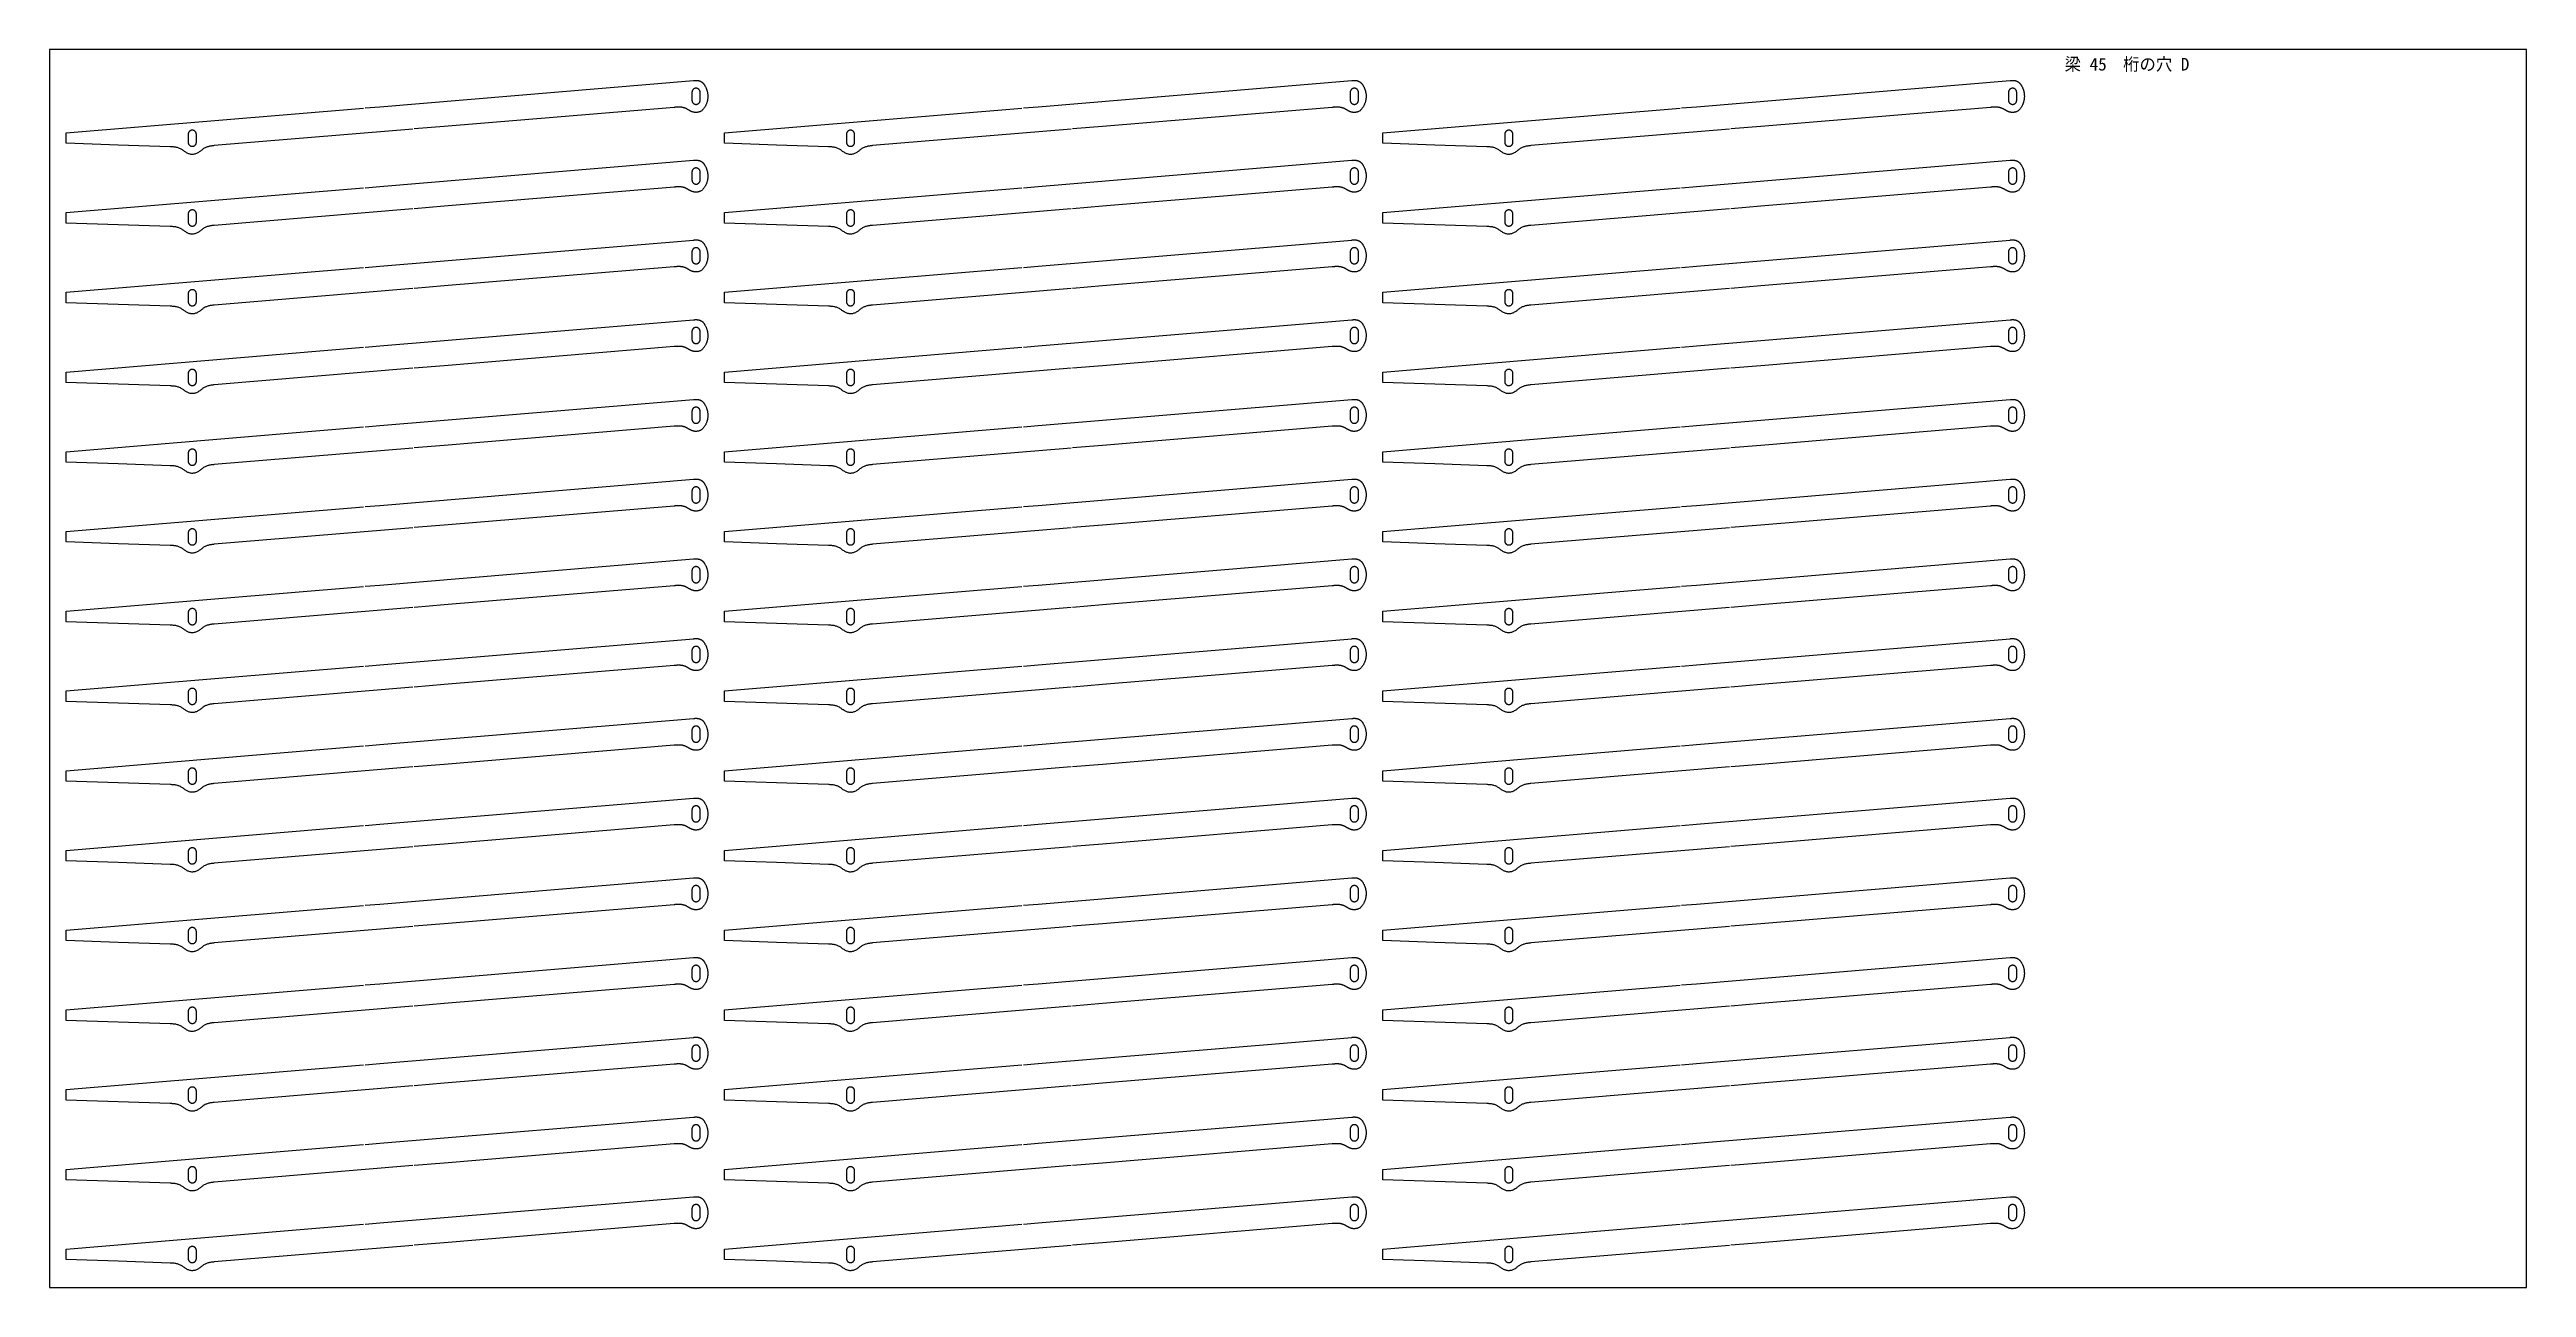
# Model space of a CAD drawing. Header units: millimetres. Extents: x 0 to 590, y 0 to 295.
import ezdxf

# ---------------------------------------------------------------- set-up
doc = ezdxf.new("R2010")
doc.units = ezdxf.units.MM
doc.layers.add('CUT_red', color=1, linetype='Continuous', true_color=0xff0000)
doc.layers.add('REF_delete', color=7, linetype='Continuous')

msp = doc.modelspace()

# ---------------------------------------------------------------- texts
at = {"layer": 'REF_delete'}
msp.add_text('梁 45\u3000桁の穴 D', height=3, dxfattribs=at).set_placement((480, 290))

# ---------------------------------------------------------------- linework, layer by layer
at = {"layer": 'CUT_red', "true_color": 0xff0000}
for points in [[(75.16, 281.08), (78.69, 281.37), (153.38, 287.6), (153.44, 287.6), (153.5, 287.61)], [(153.5, 287.61), (153.56, 287.61), (153.62, 287.62), (153.68, 287.62), (153.74, 287.62), (153.79, 287.63), (153.85, 287.63), (153.91, 287.63), (153.97, 287.63), (154.03, 287.63), (154.09, 287.63), (154.15, 287.63), (154.2, 287.63), (154.26, 287.62), (154.32, 287.62), (154.37, 287.61), (154.43, 287.61), (154.49, 287.6), (154.54, 287.59), (154.6, 287.58), (154.65, 287.57), (154.7, 287.55), (154.76, 287.54), (154.81, 287.52), (154.86, 287.51), (154.91, 287.49), (154.96, 287.47), (155.01, 287.45), (155.06, 287.43), (155.11, 287.41), (155.16, 287.38), (155.2, 287.36), (155.25, 287.33), (155.29, 287.3), (155.34, 287.27), (155.38, 287.24), (155.42, 287.21), (155.46, 287.18), (155.5, 287.15), (155.54, 287.11), (155.58, 287.08), (155.62, 287.04), (155.65, 287.01), (155.69, 286.97), (155.72, 286.93), (155.76, 286.89), (155.79, 286.85), (155.82, 286.81), (155.85, 286.77), (155.88, 286.73), (155.91, 286.68), (155.94, 286.64), (155.97, 286.6), (156, 286.55), (156.03, 286.51), (156.05, 286.47), (156.08, 286.42), (156.11, 286.38), (156.13, 286.33), (156.2, 286.22), (156.26, 286.1), (156.32, 285.99), (156.38, 285.87), (156.43, 285.75), (156.48, 285.63), (156.52, 285.5), (156.57, 285.38), (156.6, 285.25), (156.64, 285.13), (156.67, 285), (156.7, 284.87), (156.72, 284.74), (156.74, 284.61), (156.76, 284.48), (156.78, 284.35), (156.79, 284.22), (156.79, 284.09), (156.8, 283.96), (156.8, 283.83), (156.8, 283.7), (156.79, 283.56), (156.78, 283.43), (156.77, 283.3), (156.76, 283.17), (156.74, 283.04), (156.71, 282.91), (156.69, 282.78), (156.66, 282.66), (156.63, 282.53), (156.59, 282.4), (156.55, 282.28), (156.51, 282.15), (156.46, 282.03), (156.41, 281.91), (156.36, 281.79), (156.3, 281.67), (156.24, 281.56), (156.18, 281.44), (156.11, 281.33), (156.04, 281.22), (155.97, 281.11), (155.89, 281), (155.81, 280.9), (155.73, 280.8), (155.64, 280.7), (155.55, 280.6), (155.46, 280.51), (155.36, 280.42), (155.25, 280.34), (155.14, 280.29), (155.02, 280.23), (154.9, 280.18), (154.77, 280.13), (154.65, 280.09), (154.52, 280.06), (154.39, 280.04), (154.26, 280.02), (154.13, 280), (154, 280), (153.91, 280), (153.82, 280), (153.72, 280.01), (153.63, 280.02), (153.54, 280.04), (153.45, 280.06), (153.36, 280.08), (153.28, 280.1), (153.19, 280.13), (153.1, 280.16), (153.01, 280.19), (152.93, 280.22), (152.84, 280.26), (152.76, 280.3), (152.68, 280.34), (152.6, 280.38), (152.51, 280.42), (152.43, 280.46), (152.35, 280.51), (152.27, 280.55), (152.19, 280.6), (152.11, 280.65), (152.04, 280.69), (151.96, 280.74), (151.88, 280.78), (151.79, 280.83), (151.71, 280.87), (151.63, 280.91), (151.55, 280.95), (151.46, 280.99), (151.38, 281.02), (151.29, 281.06), (151.21, 281.09), (151.12, 281.11), (151.03, 281.14), (150.94, 281.16), (150.85, 281.18), (150.76, 281.2), (150.67, 281.22), (150.58, 281.23), (150.49, 281.24), (150.4, 281.25), (150.31, 281.26), (150.22, 281.26), (150.12, 281.27), (150.03, 281.27), (149.94, 281.27), (149.85, 281.27), (149.76, 281.27), (149.67, 281.27), (149.57, 281.27), (149.48, 281.26), (149.39, 281.26), (149.3, 281.25), (149.21, 281.25), (149.12, 281.24), (149.02, 281.23), (148.93, 281.23), (148.84, 281.22), (148.75, 281.21), (94, 276.65), (86.89, 276.06)], [(154.98, 282.9), (154.98, 284.8), (154.97, 284.85), (154.97, 284.9), (154.96, 284.94), (154.96, 284.99), (154.95, 285.04), (154.93, 285.08), (154.92, 285.13), (154.9, 285.17), (154.88, 285.22), (154.86, 285.26), (154.84, 285.3), (154.81, 285.34), (154.78, 285.38), (154.75, 285.42), (154.72, 285.45), (154.69, 285.49), (154.65, 285.52), (154.62, 285.55), (154.58, 285.58), (154.54, 285.61), (154.5, 285.64), (154.46, 285.66), (154.42, 285.68), (154.37, 285.7), (154.33, 285.72), (154.28, 285.73), (154.24, 285.75), (154.19, 285.76), (154.14, 285.76), (154.1, 285.77), (154.05, 285.77), (154, 285.78), (153.95, 285.77), (153.9, 285.77), (153.86, 285.76), (153.81, 285.76), (153.76, 285.75), (153.72, 285.73), (153.67, 285.72), (153.63, 285.7), (153.58, 285.68), (153.54, 285.66), (153.5, 285.64), (153.46, 285.61), (153.42, 285.58), (153.38, 285.55), (153.35, 285.52), (153.31, 285.49), (153.28, 285.45), (153.25, 285.42), (153.22, 285.38), (153.19, 285.34), (153.16, 285.3), (153.14, 285.26), (153.12, 285.22), (153.1, 285.17), (153.08, 285.13), (153.07, 285.08), (153.05, 285.04), (153.04, 284.99), (153.04, 284.94), (153.03, 284.9), (153.03, 284.85), (153.03, 284.8), (153.03, 282.9), (153.03, 282.85), (153.03, 282.8), (153.04, 282.76), (153.04, 282.71), (153.05, 282.66), (153.07, 282.62), (153.08, 282.57), (153.1, 282.53), (153.12, 282.48), (153.14, 282.44), (153.16, 282.4), (153.19, 282.36), (153.22, 282.32), (153.25, 282.28), (153.28, 282.25), (153.31, 282.21), (153.35, 282.18), (153.38, 282.15), (153.42, 282.12), (153.46, 282.09), (153.5, 282.06), (153.54, 282.04), (153.58, 282.02), (153.63, 282), (153.67, 281.98), (153.72, 281.97), (153.76, 281.95), (153.81, 281.94), (153.86, 281.94), (153.9, 281.93), (153.95, 281.93), (154, 281.93), (154.05, 281.93), (154.1, 281.93), (154.14, 281.94), (154.19, 281.94), (154.24, 281.95), (154.28, 281.97), (154.33, 281.98), (154.37, 282), (154.42, 282.02), (154.46, 282.04), (154.5, 282.06), (154.54, 282.09), (154.58, 282.12), (154.62, 282.15), (154.65, 282.18), (154.69, 282.21), (154.72, 282.25), (154.75, 282.28), (154.78, 282.32), (154.81, 282.36), (154.84, 282.4), (154.86, 282.44), (154.88, 282.48), (154.9, 282.53), (154.92, 282.57), (154.93, 282.62), (154.95, 282.66), (154.96, 282.71), (154.96, 282.76), (154.97, 282.8), (154.97, 282.85), (154.98, 282.9)], [(231.96, 281.08), (235.49, 281.37), (310.18, 287.6), (310.24, 287.6), (310.3, 287.61)], [(310.3, 287.61), (310.36, 287.61), (310.42, 287.62), (310.48, 287.62), (310.54, 287.62), (310.59, 287.63), (310.65, 287.63), (310.71, 287.63), (310.77, 287.63), (310.83, 287.63), (310.89, 287.63), (310.95, 287.63), (311, 287.63), (311.06, 287.62), (311.12, 287.62), (311.17, 287.61), (311.23, 287.61), (311.29, 287.6), (311.34, 287.59), (311.4, 287.58), (311.45, 287.57), (311.5, 287.55), (311.56, 287.54), (311.61, 287.52), (311.66, 287.51), (311.71, 287.49), (311.76, 287.47), (311.81, 287.45), (311.86, 287.43), (311.91, 287.41), (311.96, 287.38), (312, 287.36), (312.05, 287.33), (312.09, 287.3), (312.14, 287.27), (312.18, 287.24), (312.22, 287.21), (312.26, 287.18), (312.3, 287.15), (312.34, 287.11), (312.38, 287.08), (312.42, 287.04), (312.45, 287.01), (312.49, 286.97), (312.52, 286.93), (312.56, 286.89), (312.59, 286.85), (312.62, 286.81), (312.65, 286.77), (312.68, 286.73), (312.71, 286.68), (312.74, 286.64), (312.77, 286.6), (312.8, 286.55), (312.83, 286.51), (312.85, 286.47), (312.88, 286.42), (312.91, 286.38), (312.93, 286.33), (313, 286.22), (313.06, 286.1), (313.12, 285.99), (313.18, 285.87), (313.23, 285.75), (313.28, 285.63), (313.32, 285.5), (313.37, 285.38), (313.4, 285.25), (313.44, 285.13), (313.47, 285), (313.5, 284.87), (313.52, 284.74), (313.54, 284.61), (313.56, 284.48), (313.58, 284.35), (313.59, 284.22), (313.59, 284.09), (313.6, 283.96), (313.6, 283.83), (313.6, 283.7), (313.59, 283.56), (313.58, 283.43), (313.57, 283.3), (313.56, 283.17), (313.54, 283.04), (313.51, 282.91), (313.49, 282.78), (313.46, 282.66), (313.43, 282.53), (313.39, 282.4), (313.35, 282.28), (313.31, 282.15), (313.26, 282.03), (313.21, 281.91), (313.16, 281.79), (313.1, 281.67), (313.04, 281.56), (312.98, 281.44), (312.91, 281.33), (312.84, 281.22), (312.77, 281.11), (312.69, 281), (312.61, 280.9), (312.53, 280.8), (312.44, 280.7), (312.35, 280.6), (312.26, 280.51), (312.16, 280.42), (312.05, 280.34), (311.94, 280.29), (311.82, 280.23), (311.7, 280.18), (311.57, 280.13), (311.45, 280.09), (311.32, 280.06), (311.19, 280.04), (311.06, 280.02), (310.93, 280), (310.8, 280), (310.71, 280), (310.62, 280), (310.53, 280.01), (310.43, 280.02), (310.34, 280.04), (310.25, 280.06), (310.16, 280.08), (310.08, 280.1), (309.99, 280.13), (309.9, 280.16), (309.81, 280.19), (309.73, 280.22), (309.64, 280.26), (309.56, 280.3), (309.48, 280.34), (309.4, 280.38), (309.31, 280.42), (309.23, 280.46), (309.15, 280.51), (309.07, 280.55), (308.99, 280.6), (308.91, 280.65), (308.84, 280.69), (308.76, 280.74), (308.68, 280.78), (308.59, 280.83), (308.51, 280.87), (308.43, 280.91), (308.35, 280.95), (308.27, 280.99), (308.18, 281.02), (308.09, 281.06), (308.01, 281.09), (307.92, 281.11), (307.83, 281.14), (307.74, 281.16), (307.65, 281.18), (307.56, 281.2), (307.47, 281.22), (307.38, 281.23), (307.29, 281.24), (307.2, 281.25), (307.11, 281.26), (307.02, 281.26), (306.93, 281.27), (306.83, 281.27), (306.74, 281.27), (306.65, 281.27), (306.56, 281.27), (306.47, 281.27), (306.37, 281.27), (306.28, 281.26), (306.19, 281.26), (306.1, 281.25), (306.01, 281.25), (305.92, 281.24), (305.82, 281.23), (305.73, 281.23), (305.64, 281.22), (305.55, 281.21), (250.8, 276.65), (243.69, 276.06)], [(311.78, 282.9), (311.78, 284.8), (311.77, 284.85), (311.77, 284.9), (311.76, 284.94), (311.76, 284.99), (311.75, 285.04), (311.73, 285.08), (311.72, 285.13), (311.7, 285.17), (311.68, 285.22), (311.66, 285.26), (311.64, 285.3), (311.61, 285.34), (311.58, 285.38), (311.55, 285.42), (311.52, 285.45), (311.49, 285.49), (311.45, 285.52), (311.42, 285.55), (311.38, 285.58), (311.34, 285.61), (311.3, 285.64), (311.26, 285.66), (311.22, 285.68), (311.17, 285.7), (311.13, 285.72), (311.08, 285.73), (311.04, 285.75), (310.99, 285.76), (310.94, 285.76), (310.9, 285.77), (310.85, 285.77), (310.8, 285.78), (310.75, 285.77), (310.7, 285.77), (310.66, 285.76), (310.61, 285.76), (310.56, 285.75), (310.52, 285.73), (310.47, 285.72), (310.43, 285.7), (310.38, 285.68), (310.34, 285.66), (310.3, 285.64), (310.26, 285.61), (310.22, 285.58), (310.18, 285.55), (310.15, 285.52), (310.11, 285.49), (310.08, 285.45), (310.05, 285.42), (310.02, 285.38), (309.99, 285.34), (309.96, 285.3), (309.94, 285.26), (309.92, 285.22), (309.9, 285.17), (309.88, 285.13), (309.87, 285.08), (309.85, 285.04), (309.84, 284.99), (309.84, 284.94), (309.83, 284.9), (309.83, 284.85), (309.83, 284.8), (309.83, 282.9), (309.83, 282.85), (309.83, 282.8), (309.84, 282.76), (309.84, 282.71), (309.85, 282.66), (309.87, 282.62), (309.88, 282.57), (309.9, 282.53), (309.92, 282.48), (309.94, 282.44), (309.96, 282.4), (309.99, 282.36), (310.02, 282.32), (310.05, 282.28), (310.08, 282.25), (310.11, 282.21), (310.15, 282.18), (310.18, 282.15), (310.22, 282.12), (310.26, 282.09), (310.3, 282.06), (310.34, 282.04), (310.38, 282.02), (310.43, 282), (310.47, 281.98), (310.52, 281.97), (310.56, 281.95), (310.61, 281.94), (310.66, 281.94), (310.7, 281.93), (310.75, 281.93), (310.8, 281.93), (310.85, 281.93), (310.9, 281.93), (310.94, 281.94), (310.99, 281.94), (311.04, 281.95), (311.08, 281.97), (311.13, 281.98), (311.17, 282), (311.22, 282.02), (311.26, 282.04), (311.3, 282.06), (311.34, 282.09), (311.38, 282.12), (311.42, 282.15), (311.45, 282.18), (311.49, 282.21), (311.52, 282.25), (311.55, 282.28), (311.58, 282.32), (311.61, 282.36), (311.64, 282.4), (311.66, 282.44), (311.68, 282.48), (311.7, 282.53), (311.72, 282.57), (311.73, 282.62), (311.75, 282.66), (311.76, 282.71), (311.76, 282.76), (311.77, 282.8), (311.77, 282.85), (311.78, 282.9)], [(388.76, 281.08), (392.29, 281.37), (466.98, 287.6), (467.04, 287.6), (467.1, 287.61)], [(467.1, 287.61), (467.16, 287.61), (467.22, 287.62), (467.28, 287.62), (467.34, 287.62), (467.39, 287.63), (467.45, 287.63), (467.51, 287.63), (467.57, 287.63), (467.63, 287.63), (467.69, 287.63), (467.75, 287.63), (467.8, 287.63), (467.86, 287.62), (467.92, 287.62), (467.97, 287.61), (468.03, 287.61), (468.09, 287.6), (468.14, 287.59), (468.2, 287.58), (468.25, 287.57), (468.3, 287.55), (468.36, 287.54), (468.41, 287.52), (468.46, 287.51), (468.51, 287.49), (468.56, 287.47), (468.61, 287.45), (468.66, 287.43), (468.71, 287.41), (468.76, 287.38), (468.8, 287.36), (468.85, 287.33), (468.89, 287.3), (468.94, 287.27), (468.98, 287.24), (469.02, 287.21), (469.06, 287.18), (469.1, 287.15), (469.14, 287.11), (469.18, 287.08), (469.22, 287.04), (469.25, 287.01), (469.29, 286.97), (469.32, 286.93), (469.36, 286.89), (469.39, 286.85), (469.42, 286.81), (469.45, 286.77), (469.48, 286.73), (469.51, 286.68), (469.54, 286.64), (469.57, 286.6), (469.6, 286.55), (469.63, 286.51), (469.65, 286.47), (469.68, 286.42), (469.71, 286.38), (469.73, 286.33), (469.8, 286.22), (469.86, 286.1), (469.92, 285.99), (469.98, 285.87), (470.03, 285.75), (470.08, 285.63), (470.12, 285.5), (470.17, 285.38), (470.2, 285.25), (470.24, 285.13), (470.27, 285), (470.3, 284.87), (470.32, 284.74), (470.34, 284.61), (470.36, 284.48), (470.38, 284.35), (470.39, 284.22), (470.39, 284.09), (470.4, 283.96), (470.4, 283.83), (470.4, 283.7), (470.39, 283.56), (470.38, 283.43), (470.37, 283.3), (470.36, 283.17), (470.34, 283.04), (470.31, 282.91), (470.29, 282.78), (470.26, 282.66), (470.23, 282.53), (470.19, 282.4), (470.15, 282.28), (470.11, 282.15), (470.06, 282.03), (470.01, 281.91), (469.96, 281.79), (469.9, 281.67), (469.84, 281.56), (469.78, 281.44), (469.71, 281.33), (469.64, 281.22), (469.57, 281.11), (469.49, 281), (469.41, 280.9), (469.33, 280.8), (469.24, 280.7), (469.15, 280.6), (469.06, 280.51), (468.96, 280.42), (468.85, 280.34), (468.74, 280.29), (468.62, 280.23), (468.5, 280.18), (468.37, 280.13), (468.25, 280.09), (468.12, 280.06), (467.99, 280.04), (467.86, 280.02), (467.73, 280), (467.6, 280), (467.51, 280), (467.42, 280), (467.33, 280.01), (467.23, 280.02), (467.14, 280.04), (467.05, 280.06), (466.96, 280.08), (466.88, 280.1), (466.79, 280.13), (466.7, 280.16), (466.61, 280.19), (466.53, 280.22), (466.44, 280.26), (466.36, 280.3), (466.28, 280.34), (466.2, 280.38), (466.11, 280.42), (466.03, 280.46), (465.95, 280.51), (465.87, 280.55), (465.79, 280.6), (465.71, 280.65), (465.64, 280.69), (465.56, 280.74), (465.48, 280.78), (465.4, 280.83), (465.31, 280.87), (465.23, 280.91), (465.15, 280.95), (465.07, 280.99), (464.98, 281.02), (464.89, 281.06), (464.81, 281.09), (464.72, 281.11), (464.63, 281.14), (464.54, 281.16), (464.45, 281.18), (464.36, 281.2), (464.27, 281.22), (464.18, 281.23), (464.09, 281.24), (464, 281.25), (463.91, 281.26), (463.82, 281.26), (463.73, 281.27), (463.63, 281.27), (463.54, 281.27), (463.45, 281.27), (463.36, 281.27), (463.27, 281.27), (463.17, 281.27), (463.08, 281.26), (462.99, 281.26), (462.9, 281.25), (462.81, 281.25), (462.72, 281.24), (462.62, 281.23), (462.53, 281.23), (462.44, 281.22), (462.35, 281.21), (407.6, 276.65), (400.49, 276.06)], [(468.58, 282.9), (468.58, 284.8), (468.57, 284.85), (468.57, 284.9), (468.56, 284.94), (468.56, 284.99), (468.55, 285.04), (468.53, 285.08), (468.52, 285.13), (468.5, 285.17), (468.48, 285.22), (468.46, 285.26), (468.44, 285.3), (468.41, 285.34), (468.38, 285.38), (468.35, 285.42), (468.32, 285.45), (468.29, 285.49), (468.26, 285.52), (468.22, 285.55), (468.18, 285.58), (468.14, 285.61), (468.1, 285.64), (468.06, 285.66), (468.02, 285.68), (467.97, 285.7), (467.93, 285.72), (467.88, 285.73), (467.84, 285.75), (467.79, 285.76), (467.74, 285.76), (467.7, 285.77), (467.65, 285.77), (467.6, 285.78), (467.55, 285.77), (467.5, 285.77), (467.46, 285.76), (467.41, 285.76), (467.36, 285.75), (467.32, 285.73), (467.27, 285.72), (467.23, 285.7), (467.18, 285.68), (467.14, 285.66), (467.1, 285.64), (467.06, 285.61), (467.02, 285.58), (466.98, 285.55), (466.95, 285.52), (466.91, 285.49), (466.88, 285.45), (466.85, 285.42), (466.82, 285.38), (466.79, 285.34), (466.76, 285.3), (466.74, 285.26), (466.72, 285.22), (466.7, 285.17), (466.68, 285.13), (466.67, 285.08), (466.65, 285.04), (466.64, 284.99), (466.64, 284.94), (466.63, 284.9), (466.63, 284.85), (466.63, 284.8), (466.63, 282.9), (466.63, 282.85), (466.63, 282.8), (466.64, 282.76), (466.64, 282.71), (466.65, 282.66), (466.67, 282.62), (466.68, 282.57), (466.7, 282.53), (466.72, 282.48), (466.74, 282.44), (466.76, 282.4), (466.79, 282.36), (466.82, 282.32), (466.85, 282.28), (466.88, 282.25), (466.91, 282.21), (466.95, 282.18), (466.98, 282.15), (467.02, 282.12), (467.06, 282.09), (467.1, 282.06), (467.14, 282.04), (467.18, 282.02), (467.23, 282), (467.27, 281.98), (467.32, 281.97), (467.36, 281.95), (467.41, 281.94), (467.46, 281.94), (467.5, 281.93), (467.55, 281.93), (467.6, 281.93), (467.65, 281.93), (467.7, 281.93), (467.74, 281.94), (467.79, 281.94), (467.84, 281.95), (467.88, 281.97), (467.93, 281.98), (467.97, 282), (468.02, 282.02), (468.06, 282.04), (468.1, 282.06), (468.14, 282.09), (468.18, 282.12), (468.22, 282.15), (468.26, 282.18), (468.29, 282.21), (468.32, 282.25), (468.35, 282.28), (468.38, 282.32), (468.41, 282.36), (468.44, 282.4), (468.46, 282.44), (468.48, 282.48), (468.5, 282.53), (468.52, 282.57), (468.53, 282.62), (468.55, 282.66), (468.56, 282.71), (468.56, 282.76), (468.57, 282.8), (468.57, 282.85), (468.58, 282.9)], [(86.54, 276.03), (39.25, 272.09), (39.06, 272.07), (38.87, 272.05), (38.68, 272.03), (38.49, 272), (38.3, 271.97), (38.12, 271.93), (37.93, 271.89), (37.75, 271.84), (37.56, 271.79), (37.38, 271.72), (37.21, 271.65), (37.04, 271.57), (36.87, 271.48), (36.71, 271.38), (36.55, 271.27), (36.4, 271.16), (36.24, 271.04), (36.09, 270.92), (35.94, 270.81), (35.79, 270.69), (35.63, 270.58), (35.48, 270.48), (35.31, 270.38), (35.14, 270.29), (34.97, 270.21), (34.79, 270.14), (34.61, 270.08), (34.43, 270.04), (34.24, 270.01), (34.05, 270), (33.86, 270), (33.67, 270.02), (33.48, 270.06), (33.29, 270.11), (33.11, 270.17), (32.94, 270.24), (32.77, 270.32), (32.6, 270.42), (32.44, 270.52), (32.28, 270.62), (32.12, 270.73), (31.96, 270.84), (31.81, 270.95), (31.65, 271.06), (31.49, 271.16), (31.33, 271.26), (31.16, 271.35), (30.99, 271.43), (30.81, 271.51), (30.63, 271.57), (30.45, 271.62), (30.27, 271.67), (30.08, 271.71), (29.89, 271.74), (29.7, 271.76), (29.51, 271.78), (29.32, 271.79), (29.13, 271.81), (28.94, 271.82), (28.75, 271.82), (16.37, 272.24), (4, 272.65), (4, 273.9), (4, 275.15), (74.81, 281.05)], [(243.34, 276.03), (196.05, 272.09), (195.86, 272.07), (195.67, 272.05), (195.48, 272.03), (195.29, 272), (195.1, 271.97), (194.92, 271.93), (194.73, 271.89), (194.55, 271.84), (194.36, 271.79), (194.18, 271.72), (194.01, 271.65), (193.84, 271.57), (193.67, 271.48), (193.51, 271.38), (193.35, 271.27), (193.2, 271.16), (193.04, 271.04), (192.89, 270.92), (192.74, 270.81), (192.59, 270.69), (192.43, 270.58), (192.28, 270.48), (192.11, 270.38), (191.94, 270.29), (191.77, 270.21), (191.59, 270.14), (191.41, 270.08), (191.23, 270.04), (191.04, 270.01), (190.85, 270), (190.66, 270), (190.47, 270.02), (190.28, 270.06), (190.09, 270.11), (189.91, 270.17), (189.74, 270.24), (189.57, 270.32), (189.4, 270.42), (189.24, 270.52), (189.08, 270.62), (188.92, 270.73), (188.76, 270.84), (188.61, 270.95), (188.45, 271.06), (188.29, 271.16), (188.13, 271.26), (187.96, 271.35), (187.79, 271.43), (187.61, 271.51), (187.43, 271.57), (187.25, 271.62), (187.07, 271.67), (186.88, 271.71), (186.69, 271.74), (186.5, 271.76), (186.31, 271.78), (186.12, 271.79), (185.93, 271.81), (185.74, 271.82), (185.55, 271.82), (173.18, 272.24), (160.8, 272.65), (160.8, 273.9), (160.8, 275.15), (231.61, 281.05)], [(400.14, 276.03), (352.85, 272.09), (352.66, 272.07), (352.47, 272.05), (352.28, 272.03), (352.09, 272), (351.9, 271.97), (351.72, 271.93), (351.53, 271.89), (351.35, 271.84), (351.16, 271.79), (350.98, 271.72), (350.81, 271.65), (350.64, 271.57), (350.47, 271.48), (350.31, 271.38), (350.15, 271.27), (350, 271.16), (349.84, 271.04), (349.69, 270.92), (349.54, 270.81), (349.39, 270.69), (349.24, 270.58), (349.08, 270.48), (348.91, 270.38), (348.74, 270.29), (348.57, 270.21), (348.39, 270.14), (348.21, 270.08), (348.03, 270.04), (347.84, 270.01), (347.65, 270), (347.46, 270), (347.27, 270.02), (347.08, 270.06), (346.89, 270.11), (346.71, 270.17), (346.54, 270.24), (346.37, 270.32), (346.2, 270.42), (346.04, 270.52), (345.88, 270.62), (345.72, 270.73), (345.56, 270.84), (345.41, 270.95), (345.25, 271.06), (345.09, 271.16), (344.93, 271.26), (344.76, 271.35), (344.59, 271.43), (344.41, 271.51), (344.23, 271.57), (344.05, 271.62), (343.87, 271.67), (343.68, 271.71), (343.49, 271.74), (343.3, 271.76), (343.11, 271.78), (342.92, 271.79), (342.73, 271.81), (342.54, 271.82), (342.35, 271.82), (329.98, 272.24), (317.6, 272.65), (317.6, 273.9), (317.6, 275.15), (388.41, 281.05)], [(34.98, 274.8), (34.97, 274.85), (34.97, 274.9), (34.96, 274.94), (34.96, 274.99), (34.95, 275.04), (34.93, 275.08), (34.92, 275.13), (34.9, 275.17), (34.88, 275.22), (34.86, 275.26), (34.84, 275.3), (34.81, 275.34), (34.78, 275.38), (34.75, 275.42), (34.72, 275.45), (34.69, 275.49), (34.65, 275.52), (34.62, 275.55), (34.58, 275.58), (34.54, 275.61), (34.5, 275.64), (34.46, 275.66), (34.42, 275.68), (34.37, 275.7), (34.33, 275.72), (34.28, 275.73), (34.24, 275.75), (34.19, 275.76), (34.14, 275.76), (34.1, 275.77), (34.05, 275.77), (34, 275.78), (33.95, 275.77), (33.9, 275.77), (33.86, 275.76), (33.81, 275.76), (33.76, 275.75), (33.72, 275.73), (33.67, 275.72), (33.63, 275.7), (33.58, 275.68), (33.54, 275.66), (33.5, 275.64), (33.46, 275.61), (33.42, 275.58), (33.38, 275.55), (33.35, 275.52), (33.31, 275.49), (33.28, 275.45), (33.25, 275.42), (33.22, 275.38), (33.19, 275.34), (33.16, 275.3), (33.14, 275.26), (33.12, 275.22), (33.1, 275.17), (33.08, 275.13), (33.07, 275.08), (33.05, 275.04), (33.04, 274.99), (33.04, 274.94), (33.03, 274.9), (33.03, 274.85), (33.03, 274.8), (33.03, 272.9), (33.03, 272.85), (33.03, 272.8), (33.04, 272.76), (33.04, 272.71), (33.05, 272.66), (33.07, 272.62), (33.08, 272.57), (33.1, 272.53), (33.12, 272.48), (33.14, 272.44), (33.16, 272.4), (33.19, 272.36), (33.22, 272.32), (33.25, 272.28), (33.28, 272.25), (33.31, 272.21), (33.35, 272.18), (33.38, 272.15), (33.42, 272.12), (33.46, 272.09), (33.5, 272.06), (33.54, 272.04), (33.58, 272.02), (33.63, 272), (33.67, 271.98), (33.72, 271.97), (33.76, 271.95), (33.81, 271.94), (33.86, 271.94), (33.9, 271.93), (33.95, 271.93), (34, 271.93), (34.05, 271.93), (34.1, 271.93), (34.14, 271.94), (34.19, 271.94), (34.24, 271.95), (34.28, 271.97), (34.33, 271.98), (34.37, 272), (34.42, 272.02), (34.46, 272.04), (34.5, 272.06), (34.54, 272.09), (34.58, 272.12), (34.62, 272.15), (34.65, 272.18), (34.69, 272.21), (34.72, 272.25), (34.75, 272.28), (34.78, 272.32), (34.81, 272.36), (34.84, 272.4), (34.86, 272.44), (34.88, 272.48), (34.9, 272.53), (34.92, 272.57), (34.93, 272.62), (34.95, 272.66), (34.96, 272.71), (34.96, 272.76), (34.97, 272.8), (34.97, 272.85), (34.98, 272.9), (34.98, 274.8)], [(191.78, 274.8), (191.77, 274.85), (191.77, 274.9), (191.76, 274.94), (191.76, 274.99), (191.75, 275.04), (191.73, 275.08), (191.72, 275.13), (191.7, 275.17), (191.68, 275.22), (191.66, 275.26), (191.64, 275.3), (191.61, 275.34), (191.58, 275.38), (191.55, 275.42), (191.52, 275.45), (191.49, 275.49), (191.45, 275.52), (191.42, 275.55), (191.38, 275.58), (191.34, 275.61), (191.3, 275.64), (191.26, 275.66), (191.22, 275.68), (191.17, 275.7), (191.13, 275.72), (191.08, 275.73), (191.04, 275.75), (190.99, 275.76), (190.94, 275.76), (190.9, 275.77), (190.85, 275.77), (190.8, 275.78), (190.75, 275.77), (190.7, 275.77), (190.66, 275.76), (190.61, 275.76), (190.56, 275.75), (190.52, 275.73), (190.47, 275.72), (190.43, 275.7), (190.38, 275.68), (190.34, 275.66), (190.3, 275.64), (190.26, 275.61), (190.22, 275.58), (190.18, 275.55), (190.15, 275.52), (190.11, 275.49), (190.08, 275.45), (190.05, 275.42), (190.02, 275.38), (189.99, 275.34), (189.96, 275.3), (189.94, 275.26), (189.92, 275.22), (189.9, 275.17), (189.88, 275.13), (189.87, 275.08), (189.85, 275.04), (189.84, 274.99), (189.84, 274.94), (189.83, 274.9), (189.83, 274.85), (189.83, 274.8), (189.83, 272.9), (189.83, 272.85), (189.83, 272.8), (189.84, 272.76), (189.84, 272.71), (189.85, 272.66), (189.87, 272.62), (189.88, 272.57), (189.9, 272.53), (189.92, 272.48), (189.94, 272.44), (189.96, 272.4), (189.99, 272.36), (190.02, 272.32), (190.05, 272.28), (190.08, 272.25), (190.11, 272.21), (190.15, 272.18), (190.18, 272.15), (190.22, 272.12), (190.26, 272.09), (190.3, 272.06), (190.34, 272.04), (190.38, 272.02), (190.43, 272), (190.47, 271.98), (190.52, 271.97), (190.56, 271.95), (190.61, 271.94), (190.66, 271.94), (190.7, 271.93), (190.75, 271.93), (190.8, 271.93), (190.85, 271.93), (190.9, 271.93), (190.94, 271.94), (190.99, 271.94), (191.04, 271.95), (191.08, 271.97), (191.13, 271.98), (191.17, 272), (191.22, 272.02), (191.26, 272.04), (191.3, 272.06), (191.34, 272.09), (191.38, 272.12), (191.42, 272.15), (191.45, 272.18), (191.49, 272.21), (191.52, 272.25), (191.55, 272.28), (191.58, 272.32), (191.61, 272.36), (191.64, 272.4), (191.66, 272.44), (191.68, 272.48), (191.7, 272.53), (191.72, 272.57), (191.73, 272.62), (191.75, 272.66), (191.76, 272.71), (191.76, 272.76), (191.77, 272.8), (191.77, 272.85), (191.78, 272.9), (191.78, 274.8)], [(348.58, 274.8), (348.57, 274.85), (348.57, 274.9), (348.56, 274.94), (348.56, 274.99), (348.55, 275.04), (348.53, 275.08), (348.52, 275.13), (348.5, 275.17), (348.48, 275.22), (348.46, 275.26), (348.44, 275.3), (348.41, 275.34), (348.38, 275.38), (348.35, 275.42), (348.32, 275.45), (348.29, 275.49), (348.25, 275.52), (348.22, 275.55), (348.18, 275.58), (348.14, 275.61), (348.1, 275.64), (348.06, 275.66), (348.02, 275.68), (347.97, 275.7), (347.93, 275.72), (347.88, 275.73), (347.84, 275.75), (347.79, 275.76), (347.74, 275.76), (347.7, 275.77), (347.65, 275.77), (347.6, 275.78), (347.55, 275.77), (347.5, 275.77), (347.46, 275.76), (347.41, 275.76), (347.36, 275.75), (347.32, 275.73), (347.27, 275.72), (347.23, 275.7), (347.18, 275.68), (347.14, 275.66), (347.1, 275.64), (347.06, 275.61), (347.02, 275.58), (346.98, 275.55), (346.95, 275.52), (346.91, 275.49), (346.88, 275.45), (346.85, 275.42), (346.82, 275.38), (346.79, 275.34), (346.76, 275.3), (346.74, 275.26), (346.72, 275.22), (346.7, 275.17), (346.68, 275.13), (346.67, 275.08), (346.65, 275.04), (346.64, 274.99), (346.64, 274.94), (346.63, 274.9), (346.63, 274.85), (346.63, 274.8), (346.63, 272.9), (346.63, 272.85), (346.63, 272.8), (346.64, 272.76), (346.64, 272.71), (346.65, 272.66), (346.67, 272.62), (346.68, 272.57), (346.7, 272.53), (346.72, 272.48), (346.74, 272.44), (346.76, 272.4), (346.79, 272.36), (346.82, 272.32), (346.85, 272.28), (346.88, 272.25), (346.91, 272.21), (346.95, 272.18), (346.98, 272.15), (347.02, 272.12), (347.06, 272.09), (347.1, 272.06), (347.14, 272.04), (347.18, 272.02), (347.23, 272), (347.27, 271.98), (347.32, 271.97), (347.36, 271.95), (347.41, 271.94), (347.46, 271.94), (347.5, 271.93), (347.55, 271.93), (347.6, 271.93), (347.65, 271.93), (347.7, 271.93), (347.74, 271.94), (347.79, 271.94), (347.84, 271.95), (347.88, 271.97), (347.93, 271.98), (347.97, 272), (348.02, 272.02), (348.06, 272.04), (348.1, 272.06), (348.14, 272.09), (348.18, 272.12), (348.22, 272.15), (348.25, 272.18), (348.29, 272.21), (348.32, 272.25), (348.35, 272.28), (348.38, 272.32), (348.41, 272.36), (348.44, 272.4), (348.46, 272.44), (348.48, 272.48), (348.5, 272.53), (348.52, 272.57), (348.53, 272.62), (348.55, 272.66), (348.56, 272.71), (348.56, 272.76), (348.57, 272.8), (348.57, 272.85), (348.58, 272.9), (348.58, 274.8)], [(75.16, 262.08), (78.69, 262.37), (153.38, 268.6), (153.44, 268.6), (153.5, 268.61)], [(153.5, 268.61), (153.56, 268.61), (153.62, 268.62), (153.68, 268.62), (153.74, 268.62), (153.79, 268.63), (153.85, 268.63), (153.91, 268.63), (153.97, 268.63), (154.03, 268.63), (154.09, 268.63), (154.15, 268.63), (154.2, 268.63), (154.26, 268.62), (154.32, 268.62), (154.37, 268.61), (154.43, 268.61), (154.49, 268.6), (154.54, 268.59), (154.6, 268.58), (154.65, 268.57), (154.7, 268.55), (154.76, 268.54), (154.81, 268.52), (154.86, 268.51), (154.91, 268.49), (154.96, 268.47), (155.01, 268.45), (155.06, 268.43), (155.11, 268.41), (155.16, 268.38), (155.2, 268.36), (155.25, 268.33), (155.29, 268.3), (155.34, 268.27), (155.38, 268.24), (155.42, 268.21), (155.46, 268.18), (155.5, 268.15), (155.54, 268.11), (155.58, 268.08), (155.62, 268.04), (155.65, 268.01), (155.69, 267.97), (155.72, 267.93), (155.76, 267.89), (155.79, 267.85), (155.82, 267.81), (155.85, 267.77), (155.88, 267.73), (155.91, 267.68), (155.94, 267.64), (155.97, 267.6), (156, 267.55), (156.03, 267.51), (156.05, 267.47), (156.08, 267.42), (156.11, 267.38), (156.13, 267.33), (156.2, 267.22), (156.26, 267.1), (156.32, 266.99), (156.38, 266.87), (156.43, 266.75), (156.48, 266.63), (156.52, 266.5), (156.57, 266.38), (156.6, 266.25), (156.64, 266.13), (156.67, 266), (156.7, 265.87), (156.72, 265.74), (156.74, 265.61), (156.76, 265.48), (156.78, 265.35), (156.79, 265.22), (156.79, 265.09), (156.8, 264.96), (156.8, 264.83), (156.8, 264.7), (156.79, 264.56), (156.78, 264.43), (156.77, 264.3), (156.76, 264.17), (156.74, 264.04), (156.71, 263.91), (156.69, 263.78), (156.66, 263.66), (156.63, 263.53), (156.59, 263.4), (156.55, 263.28), (156.51, 263.15), (156.46, 263.03), (156.41, 262.91), (156.36, 262.79), (156.3, 262.67), (156.24, 262.56), (156.18, 262.44), (156.11, 262.33), (156.04, 262.22), (155.97, 262.11), (155.89, 262), (155.81, 261.9), (155.73, 261.8), (155.64, 261.7), (155.55, 261.6), (155.46, 261.51), (155.36, 261.42), (155.25, 261.34), (155.14, 261.29), (155.02, 261.23), (154.9, 261.18), (154.77, 261.13), (154.65, 261.09), (154.52, 261.06), (154.39, 261.04), (154.26, 261.02), (154.13, 261), (154, 261), (153.91, 261), (153.82, 261), (153.72, 261.01), (153.63, 261.02), (153.54, 261.04), (153.45, 261.06), (153.36, 261.08), (153.28, 261.1), (153.19, 261.13), (153.1, 261.16), (153.01, 261.19), (152.93, 261.22), (152.84, 261.26), (152.76, 261.3), (152.68, 261.34), (152.6, 261.38), (152.51, 261.42), (152.43, 261.46), (152.35, 261.51), (152.27, 261.55), (152.19, 261.6), (152.11, 261.65), (152.04, 261.69), (151.96, 261.74), (151.88, 261.78), (151.79, 261.83), (151.71, 261.87), (151.63, 261.91), (151.55, 261.95), (151.46, 261.99), (151.38, 262.02), (151.29, 262.06), (151.21, 262.09), (151.12, 262.11), (151.03, 262.14), (150.94, 262.16), (150.85, 262.18), (150.76, 262.2), (150.67, 262.22), (150.58, 262.23), (150.49, 262.24), (150.4, 262.25), (150.31, 262.26), (150.22, 262.26), (150.12, 262.27), (150.03, 262.27), (149.94, 262.27), (149.85, 262.27), (149.76, 262.27), (149.67, 262.27), (149.57, 262.27), (149.48, 262.26), (149.39, 262.26), (149.3, 262.25), (149.21, 262.25), (149.12, 262.24), (149.02, 262.23), (148.93, 262.23), (148.84, 262.22), (148.75, 262.21), (94, 257.65), (86.89, 257.06)], [(154.98, 263.9), (154.98, 265.8), (154.97, 265.85), (154.97, 265.9), (154.96, 265.94), (154.96, 265.99), (154.95, 266.04), (154.93, 266.08), (154.92, 266.13), (154.9, 266.17), (154.88, 266.22), (154.86, 266.26), (154.84, 266.3), (154.81, 266.34), (154.78, 266.38), (154.75, 266.42), (154.72, 266.45), (154.69, 266.49), (154.65, 266.52), (154.62, 266.55), (154.58, 266.58), (154.54, 266.61), (154.5, 266.64), (154.46, 266.66), (154.42, 266.68), (154.37, 266.7), (154.33, 266.72), (154.28, 266.73), (154.24, 266.75), (154.19, 266.76), (154.14, 266.76), (154.1, 266.77), (154.05, 266.77), (154, 266.78), (153.95, 266.77), (153.9, 266.77), (153.86, 266.76), (153.81, 266.76), (153.76, 266.75), (153.72, 266.73), (153.67, 266.72), (153.63, 266.7), (153.58, 266.68), (153.54, 266.66), (153.5, 266.64), (153.46, 266.61), (153.42, 266.58), (153.38, 266.55), (153.35, 266.52), (153.31, 266.49), (153.28, 266.45), (153.25, 266.42), (153.22, 266.38), (153.19, 266.34), (153.16, 266.3), (153.14, 266.26), (153.12, 266.22), (153.1, 266.17), (153.08, 266.13), (153.07, 266.08), (153.05, 266.04), (153.04, 265.99), (153.04, 265.94), (153.03, 265.9), (153.03, 265.85), (153.03, 265.8), (153.03, 263.9), (153.03, 263.85), (153.03, 263.8), (153.04, 263.76), (153.04, 263.71), (153.05, 263.66), (153.07, 263.62), (153.08, 263.57), (153.1, 263.53), (153.12, 263.48), (153.14, 263.44), (153.16, 263.4), (153.19, 263.36), (153.22, 263.32), (153.25, 263.28), (153.28, 263.25), (153.31, 263.21), (153.35, 263.18), (153.38, 263.15), (153.42, 263.12), (153.46, 263.09), (153.5, 263.06), (153.54, 263.04), (153.58, 263.02), (153.63, 263), (153.67, 262.98), (153.72, 262.97), (153.76, 262.95), (153.81, 262.94), (153.86, 262.94), (153.9, 262.93), (153.95, 262.93), (154, 262.93), (154.05, 262.93), (154.1, 262.93), (154.14, 262.94), (154.19, 262.94), (154.24, 262.95), (154.28, 262.97), (154.33, 262.98), (154.37, 263), (154.42, 263.02), (154.46, 263.04), (154.5, 263.06), (154.54, 263.09), (154.58, 263.12), (154.62, 263.15), (154.65, 263.18), (154.69, 263.21), (154.72, 263.25), (154.75, 263.28), (154.78, 263.32), (154.81, 263.36), (154.84, 263.4), (154.86, 263.44), (154.88, 263.48), (154.9, 263.53), (154.92, 263.57), (154.93, 263.62), (154.95, 263.66), (154.96, 263.71), (154.96, 263.76), (154.97, 263.8), (154.97, 263.85), (154.98, 263.9)], [(231.96, 262.08), (235.49, 262.37), (310.18, 268.6), (310.24, 268.6), (310.3, 268.61)], [(310.3, 268.61), (310.36, 268.61), (310.42, 268.62), (310.48, 268.62), (310.54, 268.62), (310.59, 268.63), (310.65, 268.63), (310.71, 268.63), (310.77, 268.63), (310.83, 268.63), (310.89, 268.63), (310.95, 268.63), (311, 268.63), (311.06, 268.62), (311.12, 268.62), (311.17, 268.61), (311.23, 268.61), (311.29, 268.6), (311.34, 268.59), (311.4, 268.58), (311.45, 268.57), (311.5, 268.55), (311.56, 268.54), (311.61, 268.52), (311.66, 268.51), (311.71, 268.49), (311.76, 268.47), (311.81, 268.45), (311.86, 268.43), (311.91, 268.41), (311.96, 268.38), (312, 268.36), (312.05, 268.33), (312.09, 268.3), (312.14, 268.27), (312.18, 268.24), (312.22, 268.21), (312.26, 268.18), (312.3, 268.15), (312.34, 268.11), (312.38, 268.08), (312.42, 268.04), (312.45, 268.01), (312.49, 267.97), (312.52, 267.93), (312.56, 267.89), (312.59, 267.85), (312.62, 267.81), (312.65, 267.77), (312.68, 267.73), (312.71, 267.68), (312.74, 267.64), (312.77, 267.6), (312.8, 267.55), (312.83, 267.51), (312.85, 267.47), (312.88, 267.42), (312.91, 267.38), (312.93, 267.33), (313, 267.22), (313.06, 267.1), (313.12, 266.99), (313.18, 266.87), (313.23, 266.75), (313.28, 266.63), (313.32, 266.5), (313.37, 266.38), (313.4, 266.25), (313.44, 266.13), (313.47, 266), (313.5, 265.87), (313.52, 265.74), (313.54, 265.61), (313.56, 265.48), (313.58, 265.35), (313.59, 265.22), (313.59, 265.09), (313.6, 264.96), (313.6, 264.83), (313.6, 264.7), (313.59, 264.56), (313.58, 264.43), (313.57, 264.3), (313.56, 264.17), (313.54, 264.04), (313.51, 263.91), (313.49, 263.78), (313.46, 263.66), (313.43, 263.53), (313.39, 263.4), (313.35, 263.28), (313.31, 263.15), (313.26, 263.03), (313.21, 262.91), (313.16, 262.79), (313.1, 262.67), (313.04, 262.56), (312.98, 262.44), (312.91, 262.33), (312.84, 262.22), (312.77, 262.11), (312.69, 262), (312.61, 261.9), (312.53, 261.8), (312.44, 261.7), (312.35, 261.6), (312.26, 261.51), (312.16, 261.42), (312.05, 261.34), (311.94, 261.29), (311.82, 261.23), (311.7, 261.18), (311.57, 261.13), (311.45, 261.09), (311.32, 261.06), (311.19, 261.04), (311.06, 261.02), (310.93, 261), (310.8, 261), (310.71, 261), (310.62, 261), (310.53, 261.01), (310.43, 261.02), (310.34, 261.04), (310.25, 261.06), (310.16, 261.08), (310.08, 261.1), (309.99, 261.13), (309.9, 261.16), (309.81, 261.19), (309.73, 261.22), (309.64, 261.26), (309.56, 261.3), (309.48, 261.34), (309.4, 261.38), (309.31, 261.42), (309.23, 261.46), (309.15, 261.51), (309.07, 261.55), (308.99, 261.6), (308.91, 261.65), (308.84, 261.69), (308.76, 261.74), (308.68, 261.78), (308.59, 261.83), (308.51, 261.87), (308.43, 261.91), (308.35, 261.95), (308.27, 261.99), (308.18, 262.02), (308.09, 262.06), (308.01, 262.09), (307.92, 262.11), (307.83, 262.14), (307.74, 262.16), (307.65, 262.18), (307.56, 262.2), (307.47, 262.22), (307.38, 262.23), (307.29, 262.24), (307.2, 262.25), (307.11, 262.26), (307.02, 262.26), (306.93, 262.27), (306.83, 262.27), (306.74, 262.27), (306.65, 262.27), (306.56, 262.27), (306.47, 262.27), (306.37, 262.27), (306.28, 262.26), (306.19, 262.26), (306.1, 262.25), (306.01, 262.25), (305.92, 262.24), (305.82, 262.23), (305.73, 262.23), (305.64, 262.22), (305.55, 262.21), (250.8, 257.65), (243.69, 257.06)], [(311.78, 263.9), (311.78, 265.8), (311.77, 265.85), (311.77, 265.9), (311.76, 265.94), (311.76, 265.99), (311.75, 266.04), (311.73, 266.08), (311.72, 266.13), (311.7, 266.17), (311.68, 266.22), (311.66, 266.26), (311.64, 266.3), (311.61, 266.34), (311.58, 266.38), (311.55, 266.42), (311.52, 266.45), (311.49, 266.49), (311.45, 266.52), (311.42, 266.55), (311.38, 266.58), (311.34, 266.61), (311.3, 266.64), (311.26, 266.66), (311.22, 266.68), (311.17, 266.7), (311.13, 266.72), (311.08, 266.73), (311.04, 266.75), (310.99, 266.76), (310.94, 266.76), (310.9, 266.77), (310.85, 266.77), (310.8, 266.78), (310.75, 266.77), (310.7, 266.77), (310.66, 266.76), (310.61, 266.76), (310.56, 266.75), (310.52, 266.73), (310.47, 266.72), (310.43, 266.7), (310.38, 266.68), (310.34, 266.66), (310.3, 266.64), (310.26, 266.61), (310.22, 266.58), (310.18, 266.55), (310.15, 266.52), (310.11, 266.49), (310.08, 266.45), (310.05, 266.42), (310.02, 266.38), (309.99, 266.34), (309.96, 266.3), (309.94, 266.26), (309.92, 266.22), (309.9, 266.17), (309.88, 266.13), (309.87, 266.08), (309.85, 266.04), (309.84, 265.99), (309.84, 265.94), (309.83, 265.9), (309.83, 265.85), (309.83, 265.8), (309.83, 263.9), (309.83, 263.85), (309.83, 263.8), (309.84, 263.76), (309.84, 263.71), (309.85, 263.66), (309.87, 263.62), (309.88, 263.57), (309.9, 263.53), (309.92, 263.48), (309.94, 263.44), (309.96, 263.4), (309.99, 263.36), (310.02, 263.32), (310.05, 263.28), (310.08, 263.25), (310.11, 263.21), (310.15, 263.18), (310.18, 263.15), (310.22, 263.12), (310.26, 263.09), (310.3, 263.06), (310.34, 263.04), (310.38, 263.02), (310.43, 263), (310.47, 262.98), (310.52, 262.97), (310.56, 262.95), (310.61, 262.94), (310.66, 262.94), (310.7, 262.93), (310.75, 262.93), (310.8, 262.93), (310.85, 262.93), (310.9, 262.93), (310.94, 262.94), (310.99, 262.94), (311.04, 262.95), (311.08, 262.97), (311.13, 262.98), (311.17, 263), (311.22, 263.02), (311.26, 263.04), (311.3, 263.06), (311.34, 263.09), (311.38, 263.12), (311.42, 263.15), (311.45, 263.18), (311.49, 263.21), (311.52, 263.25), (311.55, 263.28), (311.58, 263.32), (311.61, 263.36), (311.64, 263.4), (311.66, 263.44), (311.68, 263.48), (311.7, 263.53), (311.72, 263.57), (311.73, 263.62), (311.75, 263.66), (311.76, 263.71), (311.76, 263.76), (311.77, 263.8), (311.77, 263.85), (311.78, 263.9)], [(388.76, 262.08), (392.29, 262.37), (466.98, 268.6), (467.04, 268.6), (467.1, 268.61)], [(467.1, 268.61), (467.16, 268.61), (467.22, 268.62), (467.28, 268.62), (467.34, 268.62), (467.39, 268.63), (467.45, 268.63), (467.51, 268.63), (467.57, 268.63), (467.63, 268.63), (467.69, 268.63), (467.75, 268.63), (467.8, 268.63), (467.86, 268.62), (467.92, 268.62), (467.97, 268.61), (468.03, 268.61), (468.09, 268.6), (468.14, 268.59), (468.2, 268.58), (468.25, 268.57), (468.3, 268.55), (468.36, 268.54), (468.41, 268.52), (468.46, 268.51), (468.51, 268.49), (468.56, 268.47), (468.61, 268.45), (468.66, 268.43), (468.71, 268.41), (468.76, 268.38), (468.8, 268.36), (468.85, 268.33), (468.89, 268.3), (468.94, 268.27), (468.98, 268.24), (469.02, 268.21), (469.06, 268.18), (469.1, 268.15), (469.14, 268.11), (469.18, 268.08), (469.22, 268.04), (469.25, 268.01), (469.29, 267.97), (469.32, 267.93), (469.36, 267.89), (469.39, 267.85), (469.42, 267.81), (469.45, 267.77), (469.48, 267.73), (469.51, 267.68), (469.54, 267.64), (469.57, 267.6), (469.6, 267.55), (469.63, 267.51), (469.65, 267.47), (469.68, 267.42), (469.71, 267.38), (469.73, 267.33), (469.8, 267.22), (469.86, 267.1), (469.92, 266.99), (469.98, 266.87), (470.03, 266.75), (470.08, 266.63), (470.12, 266.5), (470.17, 266.38), (470.2, 266.25), (470.24, 266.13), (470.27, 266), (470.3, 265.87), (470.32, 265.74), (470.34, 265.61), (470.36, 265.48), (470.38, 265.35), (470.39, 265.22), (470.39, 265.09), (470.4, 264.96), (470.4, 264.83), (470.4, 264.7), (470.39, 264.56), (470.38, 264.43), (470.37, 264.3), (470.36, 264.17), (470.34, 264.04), (470.31, 263.91), (470.29, 263.78), (470.26, 263.66), (470.23, 263.53), (470.19, 263.4), (470.15, 263.28), (470.11, 263.15), (470.06, 263.03), (470.01, 262.91), (469.96, 262.79), (469.9, 262.67), (469.84, 262.56), (469.78, 262.44), (469.71, 262.33), (469.64, 262.22), (469.57, 262.11), (469.49, 262), (469.41, 261.9), (469.33, 261.8), (469.24, 261.7), (469.15, 261.6), (469.06, 261.51), (468.96, 261.42), (468.85, 261.34), (468.74, 261.29), (468.62, 261.23), (468.5, 261.18), (468.37, 261.13), (468.25, 261.09), (468.12, 261.06), (467.99, 261.04), (467.86, 261.02), (467.73, 261), (467.6, 261), (467.51, 261), (467.42, 261), (467.33, 261.01), (467.23, 261.02), (467.14, 261.04), (467.05, 261.06), (466.96, 261.08), (466.88, 261.1), (466.79, 261.13), (466.7, 261.16), (466.61, 261.19), (466.53, 261.22), (466.44, 261.26), (466.36, 261.3), (466.28, 261.34), (466.2, 261.38), (466.11, 261.42), (466.03, 261.46), (465.95, 261.51), (465.87, 261.55), (465.79, 261.6), (465.71, 261.65), (465.64, 261.69), (465.56, 261.74), (465.48, 261.78), (465.4, 261.83), (465.31, 261.87), (465.23, 261.91), (465.15, 261.95), (465.07, 261.99), (464.98, 262.02), (464.89, 262.06), (464.81, 262.09), (464.72, 262.11), (464.63, 262.14), (464.54, 262.16), (464.45, 262.18), (464.36, 262.2), (464.27, 262.22), (464.18, 262.23), (464.09, 262.24), (464, 262.25), (463.91, 262.26), (463.82, 262.26), (463.73, 262.27), (463.63, 262.27), (463.54, 262.27), (463.45, 262.27), (463.36, 262.27), (463.27, 262.27), (463.17, 262.27), (463.08, 262.26), (462.99, 262.26), (462.9, 262.25), (462.81, 262.25), (462.72, 262.24), (462.62, 262.23), (462.53, 262.23), (462.44, 262.22), (462.35, 262.21), (407.6, 257.65), (400.49, 257.06)], [(468.58, 263.9), (468.58, 265.8), (468.57, 265.85), (468.57, 265.9), (468.56, 265.94), (468.56, 265.99), (468.55, 266.04), (468.53, 266.08), (468.52, 266.13), (468.5, 266.17), (468.48, 266.22), (468.46, 266.26), (468.44, 266.3), (468.41, 266.34), (468.38, 266.38), (468.35, 266.42), (468.32, 266.45), (468.29, 266.49), (468.26, 266.52), (468.22, 266.55), (468.18, 266.58), (468.14, 266.61), (468.1, 266.64), (468.06, 266.66), (468.02, 266.68), (467.97, 266.7), (467.93, 266.72), (467.88, 266.73), (467.84, 266.75), (467.79, 266.76), (467.74, 266.76), (467.7, 266.77), (467.65, 266.77), (467.6, 266.78), (467.55, 266.77), (467.5, 266.77), (467.46, 266.76), (467.41, 266.76), (467.36, 266.75), (467.32, 266.73), (467.27, 266.72), (467.23, 266.7), (467.18, 266.68), (467.14, 266.66), (467.1, 266.64), (467.06, 266.61), (467.02, 266.58), (466.98, 266.55), (466.95, 266.52), (466.91, 266.49), (466.88, 266.45), (466.85, 266.42), (466.82, 266.38), (466.79, 266.34), (466.76, 266.3), (466.74, 266.26), (466.72, 266.22), (466.7, 266.17), (466.68, 266.13), (466.67, 266.08), (466.65, 266.04), (466.64, 265.99), (466.64, 265.94), (466.63, 265.9), (466.63, 265.85), (466.63, 265.8), (466.63, 263.9), (466.63, 263.85), (466.63, 263.8), (466.64, 263.76), (466.64, 263.71), (466.65, 263.66), (466.67, 263.62), (466.68, 263.57), (466.7, 263.53), (466.72, 263.48), (466.74, 263.44), (466.76, 263.4), (466.79, 263.36), (466.82, 263.32), (466.85, 263.28), (466.88, 263.25), (466.91, 263.21), (466.95, 263.18), (466.98, 263.15), (467.02, 263.12), (467.06, 263.09), (467.1, 263.06), (467.14, 263.04), (467.18, 263.02), (467.23, 263), (467.27, 262.98), (467.32, 262.97), (467.36, 262.95), (467.41, 262.94), (467.46, 262.94), (467.5, 262.93), (467.55, 262.93), (467.6, 262.93), (467.65, 262.93), (467.7, 262.93), (467.74, 262.94), (467.79, 262.94), (467.84, 262.95), (467.88, 262.97), (467.93, 262.98), (467.97, 263), (468.02, 263.02), (468.06, 263.04), (468.1, 263.06), (468.14, 263.09), (468.18, 263.12), (468.22, 263.15), (468.26, 263.18), (468.29, 263.21), (468.32, 263.25), (468.35, 263.28), (468.38, 263.32), (468.41, 263.36), (468.44, 263.4), (468.46, 263.44), (468.48, 263.48), (468.5, 263.53), (468.52, 263.57), (468.53, 263.62), (468.55, 263.66), (468.56, 263.71), (468.56, 263.76), (468.57, 263.8), (468.57, 263.85), (468.58, 263.9)], [(86.54, 257.03), (39.25, 253.09), (39.06, 253.07), (38.87, 253.05), (38.68, 253.03), (38.49, 253), (38.3, 252.97), (38.12, 252.93), (37.93, 252.89), (37.75, 252.84), (37.56, 252.79), (37.38, 252.72), (37.21, 252.65), (37.04, 252.57), (36.87, 252.48), (36.71, 252.38), (36.55, 252.27), (36.4, 252.16), (36.24, 252.04), (36.09, 251.92), (35.94, 251.81), (35.79, 251.69), (35.63, 251.58), (35.48, 251.48), (35.31, 251.38), (35.14, 251.29), (34.97, 251.21), (34.79, 251.14), (34.61, 251.08), (34.43, 251.04), (34.24, 251.01), (34.05, 251), (33.86, 251), (33.67, 251.02), (33.48, 251.06), (33.29, 251.11), (33.11, 251.17), (32.94, 251.24), (32.77, 251.32), (32.6, 251.42), (32.44, 251.52), (32.28, 251.62), (32.12, 251.73), (31.96, 251.84), (31.81, 251.95), (31.65, 252.06), (31.49, 252.16), (31.33, 252.26), (31.16, 252.35), (30.99, 252.43), (30.81, 252.51), (30.63, 252.57), (30.45, 252.62), (30.27, 252.67), (30.08, 252.71), (29.89, 252.74), (29.7, 252.76), (29.51, 252.78), (29.32, 252.79), (29.13, 252.81), (28.94, 252.82), (28.75, 252.82), (16.37, 253.24), (4, 253.65), (4, 254.9), (4, 256.15), (74.81, 262.05)], [(243.34, 257.03), (196.05, 253.09), (195.86, 253.07), (195.67, 253.05), (195.48, 253.03), (195.29, 253), (195.1, 252.97), (194.92, 252.93), (194.73, 252.89), (194.55, 252.84), (194.36, 252.79), (194.18, 252.72), (194.01, 252.65), (193.84, 252.57), (193.67, 252.48), (193.51, 252.38), (193.35, 252.27), (193.2, 252.16), (193.04, 252.04), (192.89, 251.92), (192.74, 251.81), (192.59, 251.69), (192.43, 251.58), (192.28, 251.48), (192.11, 251.38), (191.94, 251.29), (191.77, 251.21), (191.59, 251.14), (191.41, 251.08), (191.23, 251.04), (191.04, 251.01), (190.85, 251), (190.66, 251), (190.47, 251.02), (190.28, 251.06), (190.09, 251.11), (189.91, 251.17), (189.74, 251.24), (189.57, 251.32), (189.4, 251.42), (189.24, 251.52), (189.08, 251.62), (188.92, 251.73), (188.76, 251.84), (188.61, 251.95), (188.45, 252.06), (188.29, 252.16), (188.13, 252.26), (187.96, 252.35), (187.79, 252.43), (187.61, 252.51), (187.43, 252.57), (187.25, 252.62), (187.07, 252.67), (186.88, 252.71), (186.69, 252.74), (186.5, 252.76), (186.31, 252.78), (186.12, 252.79), (185.93, 252.81), (185.74, 252.82), (185.55, 252.82), (173.18, 253.24), (160.8, 253.65), (160.8, 254.9), (160.8, 256.15), (231.61, 262.05)], [(400.14, 257.03), (352.85, 253.09), (352.66, 253.07), (352.47, 253.05), (352.28, 253.03), (352.09, 253), (351.9, 252.97), (351.72, 252.93), (351.53, 252.89), (351.35, 252.84), (351.16, 252.79), (350.98, 252.72), (350.81, 252.65), (350.64, 252.57), (350.47, 252.48), (350.31, 252.38), (350.15, 252.27), (350, 252.16), (349.84, 252.04), (349.69, 251.92), (349.54, 251.81), (349.39, 251.69), (349.24, 251.58), (349.08, 251.48), (348.91, 251.38), (348.74, 251.29), (348.57, 251.21), (348.39, 251.14), (348.21, 251.08), (348.03, 251.04), (347.84, 251.01), (347.65, 251), (347.46, 251), (347.27, 251.02), (347.08, 251.06), (346.89, 251.11), (346.71, 251.17), (346.54, 251.24), (346.37, 251.32), (346.2, 251.42), (346.04, 251.52), (345.88, 251.62), (345.72, 251.73), (345.56, 251.84), (345.41, 251.95), (345.25, 252.06), (345.09, 252.16), (344.93, 252.26), (344.76, 252.35), (344.59, 252.43), (344.41, 252.51), (344.23, 252.57), (344.05, 252.62), (343.87, 252.67), (343.68, 252.71), (343.49, 252.74), (343.3, 252.76), (343.11, 252.78), (342.92, 252.79), (342.73, 252.81), (342.54, 252.82), (342.35, 252.82), (329.98, 253.24), (317.6, 253.65), (317.6, 254.9), (317.6, 256.15), (388.41, 262.05)], [(34.98, 255.8), (34.97, 255.85), (34.97, 255.9), (34.96, 255.94), (34.96, 255.99), (34.95, 256.04), (34.93, 256.08), (34.92, 256.13), (34.9, 256.17), (34.88, 256.22), (34.86, 256.26), (34.84, 256.3), (34.81, 256.34), (34.78, 256.38), (34.75, 256.42), (34.72, 256.45), (34.69, 256.49), (34.65, 256.52), (34.62, 256.55), (34.58, 256.58), (34.54, 256.61), (34.5, 256.64), (34.46, 256.66), (34.42, 256.68), (34.37, 256.7), (34.33, 256.72), (34.28, 256.73), (34.24, 256.75), (34.19, 256.76), (34.14, 256.76), (34.1, 256.77), (34.05, 256.77), (34, 256.78), (33.95, 256.77), (33.9, 256.77), (33.86, 256.76), (33.81, 256.76), (33.76, 256.75), (33.72, 256.73), (33.67, 256.72), (33.63, 256.7), (33.58, 256.68), (33.54, 256.66), (33.5, 256.64), (33.46, 256.61), (33.42, 256.58), (33.38, 256.55), (33.35, 256.52), (33.31, 256.49), (33.28, 256.45), (33.25, 256.42), (33.22, 256.38), (33.19, 256.34), (33.16, 256.3), (33.14, 256.26), (33.12, 256.22), (33.1, 256.17), (33.08, 256.13), (33.07, 256.08), (33.05, 256.04), (33.04, 255.99), (33.04, 255.94), (33.03, 255.9), (33.03, 255.85), (33.03, 255.8), (33.03, 253.9), (33.03, 253.85), (33.03, 253.8), (33.04, 253.76), (33.04, 253.71), (33.05, 253.66), (33.07, 253.62), (33.08, 253.57), (33.1, 253.53), (33.12, 253.48), (33.14, 253.44), (33.16, 253.4), (33.19, 253.36), (33.22, 253.32), (33.25, 253.28), (33.28, 253.25), (33.31, 253.21), (33.35, 253.18), (33.38, 253.15), (33.42, 253.12), (33.46, 253.09), (33.5, 253.06), (33.54, 253.04), (33.58, 253.02), (33.63, 253), (33.67, 252.98), (33.72, 252.97), (33.76, 252.95), (33.81, 252.94), (33.86, 252.94), (33.9, 252.93), (33.95, 252.93), (34, 252.93), (34.05, 252.93), (34.1, 252.93), (34.14, 252.94), (34.19, 252.94), (34.24, 252.95), (34.28, 252.97), (34.33, 252.98), (34.37, 253), (34.42, 253.02), (34.46, 253.04), (34.5, 253.06), (34.54, 253.09), (34.58, 253.12), (34.62, 253.15), (34.65, 253.18), (34.69, 253.21), (34.72, 253.25), (34.75, 253.28), (34.78, 253.32), (34.81, 253.36), (34.84, 253.4), (34.86, 253.44), (34.88, 253.48), (34.9, 253.53), (34.92, 253.57), (34.93, 253.62), (34.95, 253.66), (34.96, 253.71), (34.96, 253.76), (34.97, 253.8), (34.97, 253.85), (34.98, 253.9), (34.98, 255.8)], [(191.78, 255.8), (191.77, 255.85), (191.77, 255.9), (191.76, 255.94), (191.76, 255.99), (191.75, 256.04), (191.73, 256.08), (191.72, 256.13), (191.7, 256.17), (191.68, 256.22), (191.66, 256.26), (191.64, 256.3), (191.61, 256.34), (191.58, 256.38), (191.55, 256.42), (191.52, 256.45), (191.49, 256.49), (191.45, 256.52), (191.42, 256.55), (191.38, 256.58), (191.34, 256.61), (191.3, 256.64), (191.26, 256.66), (191.22, 256.68), (191.17, 256.7), (191.13, 256.72), (191.08, 256.73), (191.04, 256.75), (190.99, 256.76), (190.94, 256.76), (190.9, 256.77), (190.85, 256.77), (190.8, 256.78), (190.75, 256.77), (190.7, 256.77), (190.66, 256.76), (190.61, 256.76), (190.56, 256.75), (190.52, 256.73), (190.47, 256.72), (190.43, 256.7), (190.38, 256.68), (190.34, 256.66), (190.3, 256.64), (190.26, 256.61), (190.22, 256.58), (190.18, 256.55), (190.15, 256.52), (190.11, 256.49), (190.08, 256.45), (190.05, 256.42), (190.02, 256.38), (189.99, 256.34), (189.96, 256.3), (189.94, 256.26), (189.92, 256.22), (189.9, 256.17), (189.88, 256.13), (189.87, 256.08), (189.85, 256.04), (189.84, 255.99), (189.84, 255.94), (189.83, 255.9), (189.83, 255.85), (189.83, 255.8), (189.83, 253.9), (189.83, 253.85), (189.83, 253.8), (189.84, 253.76), (189.84, 253.71), (189.85, 253.66), (189.87, 253.62), (189.88, 253.57), (189.9, 253.53), (189.92, 253.48), (189.94, 253.44), (189.96, 253.4), (189.99, 253.36), (190.02, 253.32), (190.05, 253.28), (190.08, 253.25), (190.11, 253.21), (190.15, 253.18), (190.18, 253.15), (190.22, 253.12), (190.26, 253.09), (190.3, 253.06), (190.34, 253.04), (190.38, 253.02), (190.43, 253), (190.47, 252.98), (190.52, 252.97), (190.56, 252.95), (190.61, 252.94), (190.66, 252.94), (190.7, 252.93), (190.75, 252.93), (190.8, 252.93), (190.85, 252.93), (190.9, 252.93), (190.94, 252.94), (190.99, 252.94), (191.04, 252.95), (191.08, 252.97), (191.13, 252.98), (191.17, 253), (191.22, 253.02), (191.26, 253.04), (191.3, 253.06), (191.34, 253.09), (191.38, 253.12), (191.42, 253.15), (191.45, 253.18), (191.49, 253.21), (191.52, 253.25), (191.55, 253.28), (191.58, 253.32), (191.61, 253.36), (191.64, 253.4), (191.66, 253.44), (191.68, 253.48), (191.7, 253.53), (191.72, 253.57), (191.73, 253.62), (191.75, 253.66), (191.76, 253.71), (191.76, 253.76), (191.77, 253.8), (191.77, 253.85), (191.78, 253.9), (191.78, 255.8)], [(348.58, 255.8), (348.57, 255.85), (348.57, 255.9), (348.56, 255.94), (348.56, 255.99), (348.55, 256.04), (348.53, 256.08), (348.52, 256.13), (348.5, 256.17), (348.48, 256.22), (348.46, 256.26), (348.44, 256.3), (348.41, 256.34), (348.38, 256.38), (348.35, 256.42), (348.32, 256.45), (348.29, 256.49), (348.25, 256.52), (348.22, 256.55), (348.18, 256.58), (348.14, 256.61), (348.1, 256.64), (348.06, 256.66), (348.02, 256.68), (347.97, 256.7), (347.93, 256.72), (347.88, 256.73), (347.84, 256.75), (347.79, 256.76), (347.74, 256.76), (347.7, 256.77), (347.65, 256.77), (347.6, 256.78), (347.55, 256.77), (347.5, 256.77), (347.46, 256.76), (347.41, 256.76), (347.36, 256.75), (347.32, 256.73), (347.27, 256.72), (347.23, 256.7), (347.18, 256.68), (347.14, 256.66), (347.1, 256.64), (347.06, 256.61), (347.02, 256.58), (346.98, 256.55), (346.95, 256.52), (346.91, 256.49), (346.88, 256.45), (346.85, 256.42), (346.82, 256.38), (346.79, 256.34), (346.76, 256.3), (346.74, 256.26), (346.72, 256.22), (346.7, 256.17), (346.68, 256.13), (346.67, 256.08), (346.65, 256.04), (346.64, 255.99), (346.64, 255.94), (346.63, 255.9), (346.63, 255.85), (346.63, 255.8), (346.63, 253.9), (346.63, 253.85), (346.63, 253.8), (346.64, 253.76), (346.64, 253.71), (346.65, 253.66), (346.67, 253.62), (346.68, 253.57), (346.7, 253.53), (346.72, 253.48), (346.74, 253.44), (346.76, 253.4), (346.79, 253.36), (346.82, 253.32), (346.85, 253.28), (346.88, 253.25), (346.91, 253.21), (346.95, 253.18), (346.98, 253.15), (347.02, 253.12), (347.06, 253.09), (347.1, 253.06), (347.14, 253.04), (347.18, 253.02), (347.23, 253), (347.27, 252.98), (347.32, 252.97), (347.36, 252.95), (347.41, 252.94), (347.46, 252.94), (347.5, 252.93), (347.55, 252.93), (347.6, 252.93), (347.65, 252.93), (347.7, 252.93), (347.74, 252.94), (347.79, 252.94), (347.84, 252.95), (347.88, 252.97), (347.93, 252.98), (347.97, 253), (348.02, 253.02), (348.06, 253.04), (348.1, 253.06), (348.14, 253.09), (348.18, 253.12), (348.22, 253.15), (348.25, 253.18), (348.29, 253.21), (348.32, 253.25), (348.35, 253.28), (348.38, 253.32), (348.41, 253.36), (348.44, 253.4), (348.46, 253.44), (348.48, 253.48), (348.5, 253.53), (348.52, 253.57), (348.53, 253.62), (348.55, 253.66), (348.56, 253.71), (348.56, 253.76), (348.57, 253.8), (348.57, 253.85), (348.58, 253.9), (348.58, 255.8)], [(75.16, 243.08), (78.69, 243.37), (153.38, 249.6), (153.44, 249.6), (153.5, 249.61)], [(153.5, 249.61), (153.56, 249.61), (153.62, 249.62), (153.68, 249.62), (153.74, 249.62), (153.79, 249.63), (153.85, 249.63), (153.91, 249.63), (153.97, 249.63), (154.03, 249.63), (154.09, 249.63), (154.15, 249.63), (154.2, 249.63), (154.26, 249.62), (154.32, 249.62), (154.37, 249.61), (154.43, 249.61), (154.49, 249.6), (154.54, 249.59), (154.6, 249.58), (154.65, 249.57), (154.7, 249.55), (154.76, 249.54), (154.81, 249.52), (154.86, 249.51), (154.91, 249.49), (154.96, 249.47), (155.01, 249.45), (155.06, 249.43), (155.11, 249.41), (155.16, 249.38), (155.2, 249.36), (155.25, 249.33), (155.29, 249.3), (155.34, 249.27), (155.38, 249.24), (155.42, 249.21), (155.46, 249.18), (155.5, 249.15), (155.54, 249.11), (155.58, 249.08), (155.62, 249.04), (155.65, 249.01), (155.69, 248.97), (155.72, 248.93), (155.76, 248.89), (155.79, 248.85), (155.82, 248.81), (155.85, 248.77), (155.88, 248.73), (155.91, 248.68), (155.94, 248.64), (155.97, 248.6), (156, 248.55), (156.03, 248.51), (156.05, 248.47), (156.08, 248.42), (156.11, 248.38), (156.13, 248.33), (156.2, 248.22), (156.26, 248.1), (156.32, 247.99), (156.38, 247.87), (156.43, 247.75), (156.48, 247.63), (156.52, 247.5), (156.57, 247.38), (156.6, 247.25), (156.64, 247.13), (156.67, 247), (156.7, 246.87), (156.72, 246.74), (156.74, 246.61), (156.76, 246.48), (156.78, 246.35), (156.79, 246.22), (156.79, 246.09), (156.8, 245.96), (156.8, 245.83), (156.8, 245.7), (156.79, 245.56), (156.78, 245.43), (156.77, 245.3), (156.76, 245.17), (156.74, 245.04), (156.71, 244.91), (156.69, 244.78), (156.66, 244.66), (156.63, 244.53), (156.59, 244.4), (156.55, 244.28), (156.51, 244.15), (156.46, 244.03), (156.41, 243.91), (156.36, 243.79), (156.3, 243.67), (156.24, 243.56), (156.18, 243.44), (156.11, 243.33), (156.04, 243.22), (155.97, 243.11), (155.89, 243), (155.81, 242.9), (155.73, 242.8), (155.64, 242.7), (155.55, 242.6), (155.46, 242.51), (155.36, 242.42), (155.25, 242.34), (155.14, 242.29), (155.02, 242.23), (154.9, 242.18), (154.77, 242.13), (154.65, 242.09), (154.52, 242.06), (154.39, 242.04), (154.26, 242.02), (154.13, 242), (154, 242), (153.91, 242), (153.82, 242), (153.72, 242.01), (153.63, 242.02), (153.54, 242.04), (153.45, 242.06), (153.36, 242.08), (153.28, 242.1), (153.19, 242.13), (153.1, 242.16), (153.01, 242.19), (152.93, 242.22), (152.84, 242.26), (152.76, 242.3), (152.68, 242.34), (152.6, 242.38), (152.51, 242.42), (152.43, 242.46), (152.35, 242.51), (152.27, 242.55), (152.19, 242.6), (152.11, 242.65), (152.04, 242.69), (151.96, 242.74), (151.88, 242.78), (151.79, 242.83), (151.71, 242.87), (151.63, 242.91), (151.55, 242.95), (151.46, 242.99), (151.38, 243.02), (151.29, 243.06), (151.21, 243.09), (151.12, 243.11), (151.03, 243.14), (150.94, 243.16), (150.85, 243.18), (150.76, 243.2), (150.67, 243.22), (150.58, 243.23), (150.49, 243.24), (150.4, 243.25), (150.31, 243.26), (150.22, 243.26), (150.12, 243.27), (150.03, 243.27), (149.94, 243.27), (149.85, 243.27), (149.76, 243.27), (149.67, 243.27), (149.57, 243.27), (149.48, 243.26), (149.39, 243.26), (149.3, 243.25), (149.21, 243.25), (149.12, 243.24), (149.02, 243.23), (148.93, 243.23), (148.84, 243.22), (148.75, 243.21), (94, 238.65), (86.89, 238.06)], [(231.96, 243.08), (235.49, 243.37), (310.18, 249.6), (310.24, 249.6), (310.3, 249.61)], [(310.3, 249.61), (310.36, 249.61), (310.42, 249.62), (310.48, 249.62), (310.54, 249.62), (310.59, 249.63), (310.65, 249.63), (310.71, 249.63), (310.77, 249.63), (310.83, 249.63), (310.89, 249.63), (310.95, 249.63), (311, 249.63), (311.06, 249.62), (311.12, 249.62), (311.17, 249.61), (311.23, 249.61), (311.29, 249.6), (311.34, 249.59), (311.4, 249.58), (311.45, 249.57), (311.5, 249.55), (311.56, 249.54), (311.61, 249.52), (311.66, 249.51), (311.71, 249.49), (311.76, 249.47), (311.81, 249.45), (311.86, 249.43), (311.91, 249.41), (311.96, 249.38), (312, 249.36), (312.05, 249.33), (312.09, 249.3), (312.14, 249.27), (312.18, 249.24), (312.22, 249.21), (312.26, 249.18), (312.3, 249.15), (312.34, 249.11), (312.38, 249.08), (312.42, 249.04), (312.45, 249.01), (312.49, 248.97), (312.52, 248.93), (312.56, 248.89), (312.59, 248.85), (312.62, 248.81), (312.65, 248.77), (312.68, 248.73), (312.71, 248.68), (312.74, 248.64), (312.77, 248.6), (312.8, 248.55), (312.83, 248.51), (312.85, 248.47), (312.88, 248.42), (312.91, 248.38), (312.93, 248.33), (313, 248.22), (313.06, 248.1), (313.12, 247.99), (313.18, 247.87), (313.23, 247.75), (313.28, 247.63), (313.32, 247.5), (313.37, 247.38), (313.4, 247.25), (313.44, 247.13), (313.47, 247), (313.5, 246.87), (313.52, 246.74), (313.54, 246.61), (313.56, 246.48), (313.58, 246.35), (313.59, 246.22), (313.59, 246.09), (313.6, 245.96), (313.6, 245.83), (313.6, 245.7), (313.59, 245.56), (313.58, 245.43), (313.57, 245.3), (313.56, 245.17), (313.54, 245.04), (313.51, 244.91), (313.49, 244.78), (313.46, 244.66), (313.43, 244.53), (313.39, 244.4), (313.35, 244.28), (313.31, 244.15), (313.26, 244.03), (313.21, 243.91), (313.16, 243.79), (313.1, 243.67), (313.04, 243.56), (312.98, 243.44), (312.91, 243.33), (312.84, 243.22), (312.77, 243.11), (312.69, 243), (312.61, 242.9), (312.53, 242.8), (312.44, 242.7), (312.35, 242.6), (312.26, 242.51), (312.16, 242.42), (312.05, 242.34), (311.94, 242.29), (311.82, 242.23), (311.7, 242.18), (311.57, 242.13), (311.45, 242.09), (311.32, 242.06), (311.19, 242.04), (311.06, 242.02), (310.93, 242), (310.8, 242), (310.71, 242), (310.62, 242), (310.53, 242.01), (310.43, 242.02), (310.34, 242.04), (310.25, 242.06), (310.16, 242.08), (310.08, 242.1), (309.99, 242.13), (309.9, 242.16), (309.81, 242.19), (309.73, 242.22), (309.64, 242.26), (309.56, 242.3), (309.48, 242.34), (309.4, 242.38), (309.31, 242.42), (309.23, 242.46), (309.15, 242.51), (309.07, 242.55), (308.99, 242.6), (308.91, 242.65), (308.84, 242.69), (308.76, 242.74), (308.68, 242.78), (308.59, 242.83), (308.51, 242.87), (308.43, 242.91), (308.35, 242.95), (308.27, 242.99), (308.18, 243.02), (308.09, 243.06), (308.01, 243.09), (307.92, 243.11), (307.83, 243.14), (307.74, 243.16), (307.65, 243.18), (307.56, 243.2), (307.47, 243.22), (307.38, 243.23), (307.29, 243.24), (307.2, 243.25), (307.11, 243.26), (307.02, 243.26), (306.93, 243.27), (306.83, 243.27), (306.74, 243.27), (306.65, 243.27), (306.56, 243.27), (306.47, 243.27), (306.37, 243.27), (306.28, 243.26), (306.19, 243.26), (306.1, 243.25), (306.01, 243.25), (305.92, 243.24), (305.82, 243.23), (305.73, 243.23), (305.64, 243.22), (305.55, 243.21), (250.8, 238.65), (243.69, 238.06)], [(388.76, 243.08), (392.29, 243.37), (466.98, 249.6), (467.04, 249.6), (467.1, 249.61)], [(467.1, 249.61), (467.16, 249.61), (467.22, 249.62), (467.28, 249.62), (467.34, 249.62), (467.39, 249.63), (467.45, 249.63), (467.51, 249.63), (467.57, 249.63), (467.63, 249.63), (467.69, 249.63), (467.75, 249.63), (467.8, 249.63), (467.86, 249.62), (467.92, 249.62), (467.97, 249.61), (468.03, 249.61), (468.09, 249.6), (468.14, 249.59), (468.2, 249.58), (468.25, 249.57), (468.3, 249.55), (468.36, 249.54), (468.41, 249.52), (468.46, 249.51), (468.51, 249.49), (468.56, 249.47), (468.61, 249.45), (468.66, 249.43), (468.71, 249.41), (468.76, 249.38), (468.8, 249.36), (468.85, 249.33), (468.89, 249.3), (468.94, 249.27), (468.98, 249.24), (469.02, 249.21), (469.06, 249.18), (469.1, 249.15), (469.14, 249.11), (469.18, 249.08), (469.22, 249.04), (469.25, 249.01), (469.29, 248.97), (469.32, 248.93), (469.36, 248.89), (469.39, 248.85), (469.42, 248.81), (469.45, 248.77), (469.48, 248.73), (469.51, 248.68), (469.54, 248.64), (469.57, 248.6), (469.6, 248.55), (469.63, 248.51), (469.65, 248.47), (469.68, 248.42), (469.71, 248.38), (469.73, 248.33), (469.8, 248.22), (469.86, 248.1), (469.92, 247.99), (469.98, 247.87), (470.03, 247.75), (470.08, 247.63), (470.12, 247.5), (470.17, 247.38), (470.2, 247.25), (470.24, 247.13), (470.27, 247), (470.3, 246.87), (470.32, 246.74), (470.34, 246.61), (470.36, 246.48), (470.38, 246.35), (470.39, 246.22), (470.39, 246.09), (470.4, 245.96), (470.4, 245.83), (470.4, 245.7), (470.39, 245.56), (470.38, 245.43), (470.37, 245.3), (470.36, 245.17), (470.34, 245.04), (470.31, 244.91), (470.29, 244.78), (470.26, 244.66), (470.23, 244.53), (470.19, 244.4), (470.15, 244.28), (470.11, 244.15), (470.06, 244.03), (470.01, 243.91), (469.96, 243.79), (469.9, 243.67), (469.84, 243.56), (469.78, 243.44), (469.71, 243.33), (469.64, 243.22), (469.57, 243.11), (469.49, 243), (469.41, 242.9), (469.33, 242.8), (469.24, 242.7), (469.15, 242.6), (469.06, 242.51), (468.96, 242.42), (468.85, 242.34), (468.74, 242.29), (468.62, 242.23), (468.5, 242.18), (468.37, 242.13), (468.25, 242.09), (468.12, 242.06), (467.99, 242.04), (467.86, 242.02), (467.73, 242), (467.6, 242), (467.51, 242), (467.42, 242), (467.33, 242.01), (467.23, 242.02), (467.14, 242.04), (467.05, 242.06), (466.96, 242.08), (466.88, 242.1), (466.79, 242.13), (466.7, 242.16), (466.61, 242.19), (466.53, 242.22), (466.44, 242.26), (466.36, 242.3), (466.28, 242.34), (466.2, 242.38), (466.11, 242.42), (466.03, 242.46), (465.95, 242.51), (465.87, 242.55), (465.79, 242.6), (465.71, 242.65), (465.64, 242.69), (465.56, 242.74), (465.48, 242.78), (465.4, 242.83), (465.31, 242.87), (465.23, 242.91), (465.15, 242.95), (465.07, 242.99), (464.98, 243.02), (464.89, 243.06), (464.81, 243.09), (464.72, 243.11), (464.63, 243.14), (464.54, 243.16), (464.45, 243.18), (464.36, 243.2), (464.27, 243.22), (464.18, 243.23), (464.09, 243.24), (464, 243.25), (463.91, 243.26), (463.82, 243.26), (463.73, 243.27), (463.63, 243.27), (463.54, 243.27), (463.45, 243.27), (463.36, 243.27), (463.27, 243.27), (463.17, 243.27), (463.08, 243.26), (462.99, 243.26), (462.9, 243.25), (462.81, 243.25), (462.72, 243.24), (462.62, 243.23), (462.53, 243.23), (462.44, 243.22), (462.35, 243.21), (407.6, 238.65), (400.49, 238.06)], [(86.54, 238.03), (39.25, 234.09), (39.06, 234.07), (38.87, 234.05), (38.68, 234.03), (38.49, 234), (38.3, 233.97), (38.12, 233.93), (37.93, 233.89), (37.75, 233.84), (37.56, 233.79), (37.38, 233.72), (37.21, 233.65), (37.04, 233.57), (36.87, 233.48), (36.71, 233.38), (36.55, 233.27), (36.4, 233.16), (36.24, 233.04), (36.09, 232.92), (35.94, 232.81), (35.79, 232.69), (35.63, 232.58), (35.48, 232.48), (35.31, 232.38), (35.14, 232.29), (34.97, 232.21), (34.79, 232.14), (34.61, 232.08), (34.43, 232.04), (34.24, 232.01), (34.05, 232), (33.86, 232), (33.67, 232.02), (33.48, 232.06), (33.29, 232.11), (33.11, 232.17), (32.94, 232.24), (32.77, 232.32), (32.6, 232.42), (32.44, 232.52), (32.28, 232.62), (32.12, 232.73), (31.96, 232.84), (31.81, 232.95), (31.65, 233.06), (31.49, 233.16), (31.33, 233.26), (31.16, 233.35), (30.99, 233.43), (30.81, 233.51), (30.63, 233.57), (30.45, 233.62), (30.27, 233.67), (30.08, 233.71), (29.89, 233.74), (29.7, 233.76), (29.51, 233.78), (29.32, 233.79), (29.13, 233.81), (28.94, 233.82), (28.75, 233.82), (16.37, 234.24), (4, 234.65), (4, 235.9), (4, 237.15), (74.81, 243.05)], [(154.98, 244.9), (154.98, 246.8), (154.97, 246.85), (154.97, 246.9), (154.96, 246.94), (154.96, 246.99), (154.95, 247.04), (154.93, 247.08), (154.92, 247.13), (154.9, 247.17), (154.88, 247.22), (154.86, 247.26), (154.84, 247.3), (154.81, 247.34), (154.78, 247.38), (154.75, 247.42), (154.72, 247.45), (154.69, 247.49), (154.65, 247.52), (154.62, 247.55), (154.58, 247.58), (154.54, 247.61), (154.5, 247.64), (154.46, 247.66), (154.42, 247.68), (154.37, 247.7), (154.33, 247.72), (154.28, 247.73), (154.24, 247.75), (154.19, 247.76), (154.14, 247.76), (154.1, 247.77), (154.05, 247.77), (154, 247.78), (153.95, 247.77), (153.9, 247.77), (153.86, 247.76), (153.81, 247.76), (153.76, 247.75), (153.72, 247.73), (153.67, 247.72), (153.63, 247.7), (153.58, 247.68), (153.54, 247.66), (153.5, 247.64), (153.46, 247.61), (153.42, 247.58), (153.38, 247.55), (153.35, 247.52), (153.31, 247.49), (153.28, 247.45), (153.25, 247.42), (153.22, 247.38), (153.19, 247.34), (153.16, 247.3), (153.14, 247.26), (153.12, 247.22), (153.1, 247.17), (153.08, 247.13), (153.07, 247.08), (153.05, 247.04), (153.04, 246.99), (153.04, 246.94), (153.03, 246.9), (153.03, 246.85), (153.03, 246.8), (153.03, 244.9), (153.03, 244.85), (153.03, 244.8), (153.04, 244.76), (153.04, 244.71), (153.05, 244.66), (153.07, 244.62), (153.08, 244.57), (153.1, 244.53), (153.12, 244.48), (153.14, 244.44), (153.16, 244.4), (153.19, 244.36), (153.22, 244.32), (153.25, 244.28), (153.28, 244.25), (153.31, 244.21), (153.35, 244.18), (153.38, 244.15), (153.42, 244.12), (153.46, 244.09), (153.5, 244.06), (153.54, 244.04), (153.58, 244.02), (153.63, 244), (153.67, 243.98), (153.72, 243.97), (153.76, 243.95), (153.81, 243.94), (153.86, 243.94), (153.9, 243.93), (153.95, 243.93), (154, 243.93), (154.05, 243.93), (154.1, 243.93), (154.14, 243.94), (154.19, 243.94), (154.24, 243.95), (154.28, 243.97), (154.33, 243.98), (154.37, 244), (154.42, 244.02), (154.46, 244.04), (154.5, 244.06), (154.54, 244.09), (154.58, 244.12), (154.62, 244.15), (154.65, 244.18), (154.69, 244.21), (154.72, 244.25), (154.75, 244.28), (154.78, 244.32), (154.81, 244.36), (154.84, 244.4), (154.86, 244.44), (154.88, 244.48), (154.9, 244.53), (154.92, 244.57), (154.93, 244.62), (154.95, 244.66), (154.96, 244.71), (154.96, 244.76), (154.97, 244.8), (154.97, 244.85), (154.98, 244.9)], [(243.34, 238.03), (196.05, 234.09), (195.86, 234.07), (195.67, 234.05), (195.48, 234.03), (195.29, 234), (195.1, 233.97), (194.92, 233.93), (194.73, 233.89), (194.55, 233.84), (194.36, 233.79), (194.18, 233.72), (194.01, 233.65), (193.84, 233.57), (193.67, 233.48), (193.51, 233.38), (193.35, 233.27), (193.2, 233.16), (193.04, 233.04), (192.89, 232.92), (192.74, 232.81), (192.59, 232.69), (192.43, 232.58), (192.28, 232.48), (192.11, 232.38), (191.94, 232.29), (191.77, 232.21), (191.59, 232.14), (191.41, 232.08), (191.23, 232.04), (191.04, 232.01), (190.85, 232), (190.66, 232), (190.47, 232.02), (190.28, 232.06), (190.09, 232.11), (189.91, 232.17), (189.74, 232.24), (189.57, 232.32), (189.4, 232.42), (189.24, 232.52), (189.08, 232.62), (188.92, 232.73), (188.76, 232.84), (188.61, 232.95), (188.45, 233.06), (188.29, 233.16), (188.13, 233.26), (187.96, 233.35), (187.79, 233.43), (187.61, 233.51), (187.43, 233.57), (187.25, 233.62), (187.07, 233.67), (186.88, 233.71), (186.69, 233.74), (186.5, 233.76), (186.31, 233.78), (186.12, 233.79), (185.93, 233.81), (185.74, 233.82), (185.55, 233.82), (173.18, 234.24), (160.8, 234.65), (160.8, 235.9), (160.8, 237.15), (231.61, 243.05)], [(311.78, 244.9), (311.78, 246.8), (311.77, 246.85), (311.77, 246.9), (311.76, 246.94), (311.76, 246.99), (311.75, 247.04), (311.73, 247.08), (311.72, 247.13), (311.7, 247.17), (311.68, 247.22), (311.66, 247.26), (311.64, 247.3), (311.61, 247.34), (311.58, 247.38), (311.55, 247.42), (311.52, 247.45), (311.49, 247.49), (311.45, 247.52), (311.42, 247.55), (311.38, 247.58), (311.34, 247.61), (311.3, 247.64), (311.26, 247.66), (311.22, 247.68), (311.17, 247.7), (311.13, 247.72), (311.08, 247.73), (311.04, 247.75), (310.99, 247.76), (310.94, 247.76), (310.9, 247.77), (310.85, 247.77), (310.8, 247.78), (310.75, 247.77), (310.7, 247.77), (310.66, 247.76), (310.61, 247.76), (310.56, 247.75), (310.52, 247.73), (310.47, 247.72), (310.43, 247.7), (310.38, 247.68), (310.34, 247.66), (310.3, 247.64), (310.26, 247.61), (310.22, 247.58), (310.18, 247.55), (310.15, 247.52), (310.11, 247.49), (310.08, 247.45), (310.05, 247.42), (310.02, 247.38), (309.99, 247.34), (309.96, 247.3), (309.94, 247.26), (309.92, 247.22), (309.9, 247.17), (309.88, 247.13), (309.87, 247.08), (309.85, 247.04), (309.84, 246.99), (309.84, 246.94), (309.83, 246.9), (309.83, 246.85), (309.83, 246.8), (309.83, 244.9), (309.83, 244.85), (309.83, 244.8), (309.84, 244.76), (309.84, 244.71), (309.85, 244.66), (309.87, 244.62), (309.88, 244.57), (309.9, 244.53), (309.92, 244.48), (309.94, 244.44), (309.96, 244.4), (309.99, 244.36), (310.02, 244.32), (310.05, 244.28), (310.08, 244.25), (310.11, 244.21), (310.15, 244.18), (310.18, 244.15), (310.22, 244.12), (310.26, 244.09), (310.3, 244.06), (310.34, 244.04), (310.38, 244.02), (310.43, 244), (310.47, 243.98), (310.52, 243.97), (310.56, 243.95), (310.61, 243.94), (310.66, 243.94), (310.7, 243.93), (310.75, 243.93), (310.8, 243.93), (310.85, 243.93), (310.9, 243.93), (310.94, 243.94), (310.99, 243.94), (311.04, 243.95), (311.08, 243.97), (311.13, 243.98), (311.17, 244), (311.22, 244.02), (311.26, 244.04), (311.3, 244.06), (311.34, 244.09), (311.38, 244.12), (311.42, 244.15), (311.45, 244.18), (311.49, 244.21), (311.52, 244.25), (311.55, 244.28), (311.58, 244.32), (311.61, 244.36), (311.64, 244.4), (311.66, 244.44), (311.68, 244.48), (311.7, 244.53), (311.72, 244.57), (311.73, 244.62), (311.75, 244.66), (311.76, 244.71), (311.76, 244.76), (311.77, 244.8), (311.77, 244.85), (311.78, 244.9)], [(400.14, 238.03), (352.85, 234.09), (352.66, 234.07), (352.47, 234.05), (352.28, 234.03), (352.09, 234), (351.9, 233.97), (351.72, 233.93), (351.53, 233.89), (351.35, 233.84), (351.16, 233.79), (350.98, 233.72), (350.81, 233.65), (350.64, 233.57), (350.47, 233.48), (350.31, 233.38), (350.15, 233.27), (350, 233.16), (349.84, 233.04), (349.69, 232.92), (349.54, 232.81), (349.39, 232.69), (349.24, 232.58), (349.08, 232.48), (348.91, 232.38), (348.74, 232.29), (348.57, 232.21), (348.39, 232.14), (348.21, 232.08), (348.03, 232.04), (347.84, 232.01), (347.65, 232), (347.46, 232), (347.27, 232.02), (347.08, 232.06), (346.89, 232.11), (346.71, 232.17), (346.54, 232.24), (346.37, 232.32), (346.2, 232.42), (346.04, 232.52), (345.88, 232.62), (345.72, 232.73), (345.56, 232.84), (345.41, 232.95), (345.25, 233.06), (345.09, 233.16), (344.93, 233.26), (344.76, 233.35), (344.59, 233.43), (344.41, 233.51), (344.23, 233.57), (344.05, 233.62), (343.87, 233.67), (343.68, 233.71), (343.49, 233.74), (343.3, 233.76), (343.11, 233.78), (342.92, 233.79), (342.73, 233.81), (342.54, 233.82), (342.35, 233.82), (329.98, 234.24), (317.6, 234.65), (317.6, 235.9), (317.6, 237.15), (388.41, 243.05)], [(468.58, 244.9), (468.58, 246.8), (468.57, 246.85), (468.57, 246.9), (468.56, 246.94), (468.56, 246.99), (468.55, 247.04), (468.53, 247.08), (468.52, 247.13), (468.5, 247.17), (468.48, 247.22), (468.46, 247.26), (468.44, 247.3), (468.41, 247.34), (468.38, 247.38), (468.35, 247.42), (468.32, 247.45), (468.29, 247.49), (468.26, 247.52), (468.22, 247.55), (468.18, 247.58), (468.14, 247.61), (468.1, 247.64), (468.06, 247.66), (468.02, 247.68), (467.97, 247.7), (467.93, 247.72), (467.88, 247.73), (467.84, 247.75), (467.79, 247.76), (467.74, 247.76), (467.7, 247.77), (467.65, 247.77), (467.6, 247.78), (467.55, 247.77), (467.5, 247.77), (467.46, 247.76), (467.41, 247.76), (467.36, 247.75), (467.32, 247.73), (467.27, 247.72), (467.23, 247.7), (467.18, 247.68), (467.14, 247.66), (467.1, 247.64), (467.06, 247.61), (467.02, 247.58), (466.98, 247.55), (466.95, 247.52), (466.91, 247.49), (466.88, 247.45), (466.85, 247.42), (466.82, 247.38), (466.79, 247.34), (466.76, 247.3), (466.74, 247.26), (466.72, 247.22), (466.7, 247.17), (466.68, 247.13), (466.67, 247.08), (466.65, 247.04), (466.64, 246.99), (466.64, 246.94), (466.63, 246.9), (466.63, 246.85), (466.63, 246.8), (466.63, 244.9), (466.63, 244.85), (466.63, 244.8), (466.64, 244.76), (466.64, 244.71), (466.65, 244.66), (466.67, 244.62), (466.68, 244.57), (466.7, 244.53), (466.72, 244.48), (466.74, 244.44), (466.76, 244.4), (466.79, 244.36), (466.82, 244.32), (466.85, 244.28), (466.88, 244.25), (466.91, 244.21), (466.95, 244.18), (466.98, 244.15), (467.02, 244.12), (467.06, 244.09), (467.1, 244.06), (467.14, 244.04), (467.18, 244.02), (467.23, 244), (467.27, 243.98), (467.32, 243.97), (467.36, 243.95), (467.41, 243.94), (467.46, 243.94), (467.5, 243.93), (467.55, 243.93), (467.6, 243.93), (467.65, 243.93), (467.7, 243.93), (467.74, 243.94), (467.79, 243.94), (467.84, 243.95), (467.88, 243.97), (467.93, 243.98), (467.97, 244), (468.02, 244.02), (468.06, 244.04), (468.1, 244.06), (468.14, 244.09), (468.18, 244.12), (468.22, 244.15), (468.26, 244.18), (468.29, 244.21), (468.32, 244.25), (468.35, 244.28), (468.38, 244.32), (468.41, 244.36), (468.44, 244.4), (468.46, 244.44), (468.48, 244.48), (468.5, 244.53), (468.52, 244.57), (468.53, 244.62), (468.55, 244.66), (468.56, 244.71), (468.56, 244.76), (468.57, 244.8), (468.57, 244.85), (468.58, 244.9)], [(34.98, 236.8), (34.97, 236.85), (34.97, 236.9), (34.96, 236.94), (34.96, 236.99), (34.95, 237.04), (34.93, 237.08), (34.92, 237.13), (34.9, 237.17), (34.88, 237.22), (34.86, 237.26), (34.84, 237.3), (34.81, 237.34), (34.78, 237.38), (34.75, 237.42), (34.72, 237.45), (34.69, 237.49), (34.65, 237.52), (34.62, 237.55), (34.58, 237.58), (34.54, 237.61), (34.5, 237.64), (34.46, 237.66), (34.42, 237.68), (34.37, 237.7), (34.33, 237.72), (34.28, 237.73), (34.24, 237.75), (34.19, 237.76), (34.14, 237.76), (34.1, 237.77), (34.05, 237.77), (34, 237.78), (33.95, 237.77), (33.9, 237.77), (33.86, 237.76), (33.81, 237.76), (33.76, 237.75), (33.72, 237.73), (33.67, 237.72), (33.63, 237.7), (33.58, 237.68), (33.54, 237.66), (33.5, 237.64), (33.46, 237.61), (33.42, 237.58), (33.38, 237.55), (33.35, 237.52), (33.31, 237.49), (33.28, 237.45), (33.25, 237.42), (33.22, 237.38), (33.19, 237.34), (33.16, 237.3), (33.14, 237.26), (33.12, 237.22), (33.1, 237.17), (33.08, 237.13), (33.07, 237.08), (33.05, 237.04), (33.04, 236.99), (33.04, 236.94), (33.03, 236.9), (33.03, 236.85), (33.03, 236.8), (33.03, 234.9), (33.03, 234.85), (33.03, 234.8), (33.04, 234.76), (33.04, 234.71), (33.05, 234.66), (33.07, 234.62), (33.08, 234.57), (33.1, 234.53), (33.12, 234.48), (33.14, 234.44), (33.16, 234.4), (33.19, 234.36), (33.22, 234.32), (33.25, 234.28), (33.28, 234.25), (33.31, 234.21), (33.35, 234.18), (33.38, 234.15), (33.42, 234.12), (33.46, 234.09), (33.5, 234.06), (33.54, 234.04), (33.58, 234.02), (33.63, 234), (33.67, 233.98), (33.72, 233.97), (33.76, 233.95), (33.81, 233.94), (33.86, 233.94), (33.9, 233.93), (33.95, 233.93), (34, 233.93), (34.05, 233.93), (34.1, 233.93), (34.14, 233.94), (34.19, 233.94), (34.24, 233.95), (34.28, 233.97), (34.33, 233.98), (34.37, 234), (34.42, 234.02), (34.46, 234.04), (34.5, 234.06), (34.54, 234.09), (34.58, 234.12), (34.62, 234.15), (34.65, 234.18), (34.69, 234.21), (34.72, 234.25), (34.75, 234.28), (34.78, 234.32), (34.81, 234.36), (34.84, 234.4), (34.86, 234.44), (34.88, 234.48), (34.9, 234.53), (34.92, 234.57), (34.93, 234.62), (34.95, 234.66), (34.96, 234.71), (34.96, 234.76), (34.97, 234.8), (34.97, 234.85), (34.98, 234.9), (34.98, 236.8)], [(191.78, 236.8), (191.77, 236.85), (191.77, 236.9), (191.76, 236.94), (191.76, 236.99), (191.75, 237.04), (191.73, 237.08), (191.72, 237.13), (191.7, 237.17), (191.68, 237.22), (191.66, 237.26), (191.64, 237.3), (191.61, 237.34), (191.58, 237.38), (191.55, 237.42), (191.52, 237.45), (191.49, 237.49), (191.45, 237.52), (191.42, 237.55), (191.38, 237.58), (191.34, 237.61), (191.3, 237.64), (191.26, 237.66), (191.22, 237.68), (191.17, 237.7), (191.13, 237.72), (191.08, 237.73), (191.04, 237.75), (190.99, 237.76), (190.94, 237.76), (190.9, 237.77), (190.85, 237.77), (190.8, 237.78), (190.75, 237.77), (190.7, 237.77), (190.66, 237.76), (190.61, 237.76), (190.56, 237.75), (190.52, 237.73), (190.47, 237.72), (190.43, 237.7), (190.38, 237.68), (190.34, 237.66), (190.3, 237.64), (190.26, 237.61), (190.22, 237.58), (190.18, 237.55), (190.15, 237.52), (190.11, 237.49), (190.08, 237.45), (190.05, 237.42), (190.02, 237.38), (189.99, 237.34), (189.96, 237.3), (189.94, 237.26), (189.92, 237.22), (189.9, 237.17), (189.88, 237.13), (189.87, 237.08), (189.85, 237.04), (189.84, 236.99), (189.84, 236.94), (189.83, 236.9), (189.83, 236.85), (189.83, 236.8), (189.83, 234.9), (189.83, 234.85), (189.83, 234.8), (189.84, 234.76), (189.84, 234.71), (189.85, 234.66), (189.87, 234.62), (189.88, 234.57), (189.9, 234.53), (189.92, 234.48), (189.94, 234.44), (189.96, 234.4), (189.99, 234.36), (190.02, 234.32), (190.05, 234.28), (190.08, 234.25), (190.11, 234.21), (190.15, 234.18), (190.18, 234.15), (190.22, 234.12), (190.26, 234.09), (190.3, 234.06), (190.34, 234.04), (190.38, 234.02), (190.43, 234), (190.47, 233.98), (190.52, 233.97), (190.56, 233.95), (190.61, 233.94), (190.66, 233.94), (190.7, 233.93), (190.75, 233.93), (190.8, 233.93), (190.85, 233.93), (190.9, 233.93), (190.94, 233.94), (190.99, 233.94), (191.04, 233.95), (191.08, 233.97), (191.13, 233.98), (191.17, 234), (191.22, 234.02), (191.26, 234.04), (191.3, 234.06), (191.34, 234.09), (191.38, 234.12), (191.42, 234.15), (191.45, 234.18), (191.49, 234.21), (191.52, 234.25), (191.55, 234.28), (191.58, 234.32), (191.61, 234.36), (191.64, 234.4), (191.66, 234.44), (191.68, 234.48), (191.7, 234.53), (191.72, 234.57), (191.73, 234.62), (191.75, 234.66), (191.76, 234.71), (191.76, 234.76), (191.77, 234.8), (191.77, 234.85), (191.78, 234.9), (191.78, 236.8)], [(348.58, 236.8), (348.57, 236.85), (348.57, 236.9), (348.56, 236.94), (348.56, 236.99), (348.55, 237.04), (348.53, 237.08), (348.52, 237.13), (348.5, 237.17), (348.48, 237.22), (348.46, 237.26), (348.44, 237.3), (348.41, 237.34), (348.38, 237.38), (348.35, 237.42), (348.32, 237.45), (348.29, 237.49), (348.25, 237.52), (348.22, 237.55), (348.18, 237.58), (348.14, 237.61), (348.1, 237.64), (348.06, 237.66), (348.02, 237.68), (347.97, 237.7), (347.93, 237.72), (347.88, 237.73), (347.84, 237.75), (347.79, 237.76), (347.74, 237.76), (347.7, 237.77), (347.65, 237.77), (347.6, 237.78), (347.55, 237.77), (347.5, 237.77), (347.46, 237.76), (347.41, 237.76), (347.36, 237.75), (347.32, 237.73), (347.27, 237.72), (347.23, 237.7), (347.18, 237.68), (347.14, 237.66), (347.1, 237.64), (347.06, 237.61), (347.02, 237.58), (346.98, 237.55), (346.95, 237.52), (346.91, 237.49), (346.88, 237.45), (346.85, 237.42), (346.82, 237.38), (346.79, 237.34), (346.76, 237.3), (346.74, 237.26), (346.72, 237.22), (346.7, 237.17), (346.68, 237.13), (346.67, 237.08), (346.65, 237.04), (346.64, 236.99), (346.64, 236.94), (346.63, 236.9), (346.63, 236.85), (346.63, 236.8), (346.63, 234.9), (346.63, 234.85), (346.63, 234.8), (346.64, 234.76), (346.64, 234.71), (346.65, 234.66), (346.67, 234.62), (346.68, 234.57), (346.7, 234.53), (346.72, 234.48), (346.74, 234.44), (346.76, 234.4), (346.79, 234.36), (346.82, 234.32), (346.85, 234.28), (346.88, 234.25), (346.91, 234.21), (346.95, 234.18), (346.98, 234.15), (347.02, 234.12), (347.06, 234.09), (347.1, 234.06), (347.14, 234.04), (347.18, 234.02), (347.23, 234), (347.27, 233.98), (347.32, 233.97), (347.36, 233.95), (347.41, 233.94), (347.46, 233.94), (347.5, 233.93), (347.55, 233.93), (347.6, 233.93), (347.65, 233.93), (347.7, 233.93), (347.74, 233.94), (347.79, 233.94), (347.84, 233.95), (347.88, 233.97), (347.93, 233.98), (347.97, 234), (348.02, 234.02), (348.06, 234.04), (348.1, 234.06), (348.14, 234.09), (348.18, 234.12), (348.22, 234.15), (348.25, 234.18), (348.29, 234.21), (348.32, 234.25), (348.35, 234.28), (348.38, 234.32), (348.41, 234.36), (348.44, 234.4), (348.46, 234.44), (348.48, 234.48), (348.5, 234.53), (348.52, 234.57), (348.53, 234.62), (348.55, 234.66), (348.56, 234.71), (348.56, 234.76), (348.57, 234.8), (348.57, 234.85), (348.58, 234.9), (348.58, 236.8)], [(75.16, 224.08), (78.69, 224.37), (153.38, 230.6), (153.44, 230.6), (153.5, 230.61)], [(153.5, 230.61), (153.56, 230.61), (153.62, 230.62), (153.68, 230.62), (153.74, 230.62), (153.79, 230.63), (153.85, 230.63), (153.91, 230.63), (153.97, 230.63), (154.03, 230.63), (154.09, 230.63), (154.15, 230.63), (154.2, 230.63), (154.26, 230.62), (154.32, 230.62), (154.37, 230.61), (154.43, 230.61), (154.49, 230.6), (154.54, 230.59), (154.6, 230.58), (154.65, 230.57), (154.7, 230.55), (154.76, 230.54), (154.81, 230.52), (154.86, 230.51), (154.91, 230.49), (154.96, 230.47), (155.01, 230.45), (155.06, 230.43), (155.11, 230.41), (155.16, 230.38), (155.2, 230.36), (155.25, 230.33), (155.29, 230.3), (155.34, 230.27), (155.38, 230.24), (155.42, 230.21), (155.46, 230.18), (155.5, 230.15), (155.54, 230.11), (155.58, 230.08), (155.62, 230.04), (155.65, 230.01), (155.69, 229.97), (155.72, 229.93), (155.76, 229.89), (155.79, 229.85), (155.82, 229.81), (155.85, 229.77), (155.88, 229.73), (155.91, 229.68), (155.94, 229.64), (155.97, 229.6), (156, 229.55), (156.03, 229.51), (156.05, 229.47), (156.08, 229.42), (156.11, 229.38), (156.13, 229.33), (156.2, 229.22), (156.26, 229.1), (156.32, 228.99), (156.38, 228.87), (156.43, 228.75), (156.48, 228.63), (156.52, 228.5), (156.57, 228.38), (156.6, 228.25), (156.64, 228.13), (156.67, 228), (156.7, 227.87), (156.72, 227.74), (156.74, 227.61), (156.76, 227.48), (156.78, 227.35), (156.79, 227.22), (156.79, 227.09), (156.8, 226.96), (156.8, 226.83), (156.8, 226.7), (156.79, 226.56), (156.78, 226.43), (156.77, 226.3), (156.76, 226.17), (156.74, 226.04), (156.71, 225.91), (156.69, 225.78), (156.66, 225.66), (156.63, 225.53), (156.59, 225.4), (156.55, 225.28), (156.51, 225.15), (156.46, 225.03), (156.41, 224.91), (156.36, 224.79), (156.3, 224.67), (156.24, 224.56), (156.18, 224.44), (156.11, 224.33), (156.04, 224.22), (155.97, 224.11), (155.89, 224), (155.81, 223.9), (155.73, 223.8), (155.64, 223.7), (155.55, 223.6), (155.46, 223.51), (155.36, 223.42), (155.25, 223.34), (155.14, 223.29), (155.02, 223.23), (154.9, 223.18), (154.77, 223.13), (154.65, 223.09), (154.52, 223.06), (154.39, 223.04), (154.26, 223.02), (154.13, 223), (154, 223), (153.91, 223), (153.82, 223), (153.72, 223.01), (153.63, 223.02), (153.54, 223.04), (153.45, 223.06), (153.36, 223.08), (153.28, 223.1), (153.19, 223.13), (153.1, 223.16), (153.01, 223.19), (152.93, 223.22), (152.84, 223.26), (152.76, 223.3), (152.68, 223.34), (152.6, 223.38), (152.51, 223.42), (152.43, 223.46), (152.35, 223.51), (152.27, 223.55), (152.19, 223.6), (152.11, 223.65), (152.04, 223.69), (151.96, 223.74), (151.88, 223.78), (151.79, 223.83), (151.71, 223.87), (151.63, 223.91), (151.55, 223.95), (151.46, 223.99), (151.38, 224.02), (151.29, 224.06), (151.21, 224.09), (151.12, 224.11), (151.03, 224.14), (150.94, 224.16), (150.85, 224.18), (150.76, 224.2), (150.67, 224.22), (150.58, 224.23), (150.49, 224.24), (150.4, 224.25), (150.31, 224.26), (150.22, 224.26), (150.12, 224.27), (150.03, 224.27), (149.94, 224.27), (149.85, 224.27), (149.76, 224.27), (149.67, 224.27), (149.57, 224.27), (149.48, 224.26), (149.39, 224.26), (149.3, 224.25), (149.21, 224.25), (149.12, 224.24), (149.02, 224.23), (148.93, 224.23), (148.84, 224.22), (148.75, 224.21), (94, 219.65), (86.89, 219.06)], [(231.96, 224.08), (235.49, 224.37), (310.18, 230.6), (310.24, 230.6), (310.3, 230.61)], [(310.3, 230.61), (310.36, 230.61), (310.42, 230.62), (310.48, 230.62), (310.54, 230.62), (310.59, 230.63), (310.65, 230.63), (310.71, 230.63), (310.77, 230.63), (310.83, 230.63), (310.89, 230.63), (310.95, 230.63), (311, 230.63), (311.06, 230.62), (311.12, 230.62), (311.17, 230.61), (311.23, 230.61), (311.29, 230.6), (311.34, 230.59), (311.4, 230.58), (311.45, 230.57), (311.5, 230.55), (311.56, 230.54), (311.61, 230.52), (311.66, 230.51), (311.71, 230.49), (311.76, 230.47), (311.81, 230.45), (311.86, 230.43), (311.91, 230.41), (311.96, 230.38), (312, 230.36), (312.05, 230.33), (312.09, 230.3), (312.14, 230.27), (312.18, 230.24), (312.22, 230.21), (312.26, 230.18), (312.3, 230.15), (312.34, 230.11), (312.38, 230.08), (312.42, 230.04), (312.45, 230.01), (312.49, 229.97), (312.52, 229.93), (312.56, 229.89), (312.59, 229.85), (312.62, 229.81), (312.65, 229.77), (312.68, 229.73), (312.71, 229.68), (312.74, 229.64), (312.77, 229.6), (312.8, 229.55), (312.83, 229.51), (312.85, 229.47), (312.88, 229.42), (312.91, 229.38), (312.93, 229.33), (313, 229.22), (313.06, 229.1), (313.12, 228.99), (313.18, 228.87), (313.23, 228.75), (313.28, 228.63), (313.32, 228.5), (313.37, 228.38), (313.4, 228.25), (313.44, 228.13), (313.47, 228), (313.5, 227.87), (313.52, 227.74), (313.54, 227.61), (313.56, 227.48), (313.58, 227.35), (313.59, 227.22), (313.59, 227.09), (313.6, 226.96), (313.6, 226.83), (313.6, 226.7), (313.59, 226.56), (313.58, 226.43), (313.57, 226.3), (313.56, 226.17), (313.54, 226.04), (313.51, 225.91), (313.49, 225.78), (313.46, 225.66), (313.43, 225.53), (313.39, 225.4), (313.35, 225.28), (313.31, 225.15), (313.26, 225.03), (313.21, 224.91), (313.16, 224.79), (313.1, 224.67), (313.04, 224.56), (312.98, 224.44), (312.91, 224.33), (312.84, 224.22), (312.77, 224.11), (312.69, 224), (312.61, 223.9), (312.53, 223.8), (312.44, 223.7), (312.35, 223.6), (312.26, 223.51), (312.16, 223.42), (312.05, 223.34), (311.94, 223.29), (311.82, 223.23), (311.7, 223.18), (311.57, 223.13), (311.45, 223.09), (311.32, 223.06), (311.19, 223.04), (311.06, 223.02), (310.93, 223), (310.8, 223), (310.71, 223), (310.62, 223), (310.53, 223.01), (310.43, 223.02), (310.34, 223.04), (310.25, 223.06), (310.16, 223.08), (310.08, 223.1), (309.99, 223.13), (309.9, 223.16), (309.81, 223.19), (309.73, 223.22), (309.64, 223.26), (309.56, 223.3), (309.48, 223.34), (309.4, 223.38), (309.31, 223.42), (309.23, 223.46), (309.15, 223.51), (309.07, 223.55), (308.99, 223.6), (308.91, 223.65), (308.84, 223.69), (308.76, 223.74), (308.68, 223.78), (308.59, 223.83), (308.51, 223.87), (308.43, 223.91), (308.35, 223.95), (308.27, 223.99), (308.18, 224.02), (308.09, 224.06), (308.01, 224.09), (307.92, 224.11), (307.83, 224.14), (307.74, 224.16), (307.65, 224.18), (307.56, 224.2), (307.47, 224.22), (307.38, 224.23), (307.29, 224.24), (307.2, 224.25), (307.11, 224.26), (307.02, 224.26), (306.93, 224.27), (306.83, 224.27), (306.74, 224.27), (306.65, 224.27), (306.56, 224.27), (306.47, 224.27), (306.37, 224.27), (306.28, 224.26), (306.19, 224.26), (306.1, 224.25), (306.01, 224.25), (305.92, 224.24), (305.82, 224.23), (305.73, 224.23), (305.64, 224.22), (305.55, 224.21), (250.8, 219.65), (243.69, 219.06)], [(388.76, 224.08), (392.29, 224.37), (466.98, 230.6), (467.04, 230.6), (467.1, 230.61)], [(467.1, 230.61), (467.16, 230.61), (467.22, 230.62), (467.28, 230.62), (467.34, 230.62), (467.39, 230.63), (467.45, 230.63), (467.51, 230.63), (467.57, 230.63), (467.63, 230.63), (467.69, 230.63), (467.75, 230.63), (467.8, 230.63), (467.86, 230.62), (467.92, 230.62), (467.97, 230.61), (468.03, 230.61), (468.09, 230.6), (468.14, 230.59), (468.2, 230.58), (468.25, 230.57), (468.3, 230.55), (468.36, 230.54), (468.41, 230.52), (468.46, 230.51), (468.51, 230.49), (468.56, 230.47), (468.61, 230.45), (468.66, 230.43), (468.71, 230.41), (468.76, 230.38), (468.8, 230.36), (468.85, 230.33), (468.89, 230.3), (468.94, 230.27), (468.98, 230.24), (469.02, 230.21), (469.06, 230.18), (469.1, 230.15), (469.14, 230.11), (469.18, 230.08), (469.22, 230.04), (469.25, 230.01), (469.29, 229.97), (469.32, 229.93), (469.36, 229.89), (469.39, 229.85), (469.42, 229.81), (469.45, 229.77), (469.48, 229.73), (469.51, 229.68), (469.54, 229.64), (469.57, 229.6), (469.6, 229.55), (469.63, 229.51), (469.65, 229.47), (469.68, 229.42), (469.71, 229.38), (469.73, 229.33), (469.8, 229.22), (469.86, 229.1), (469.92, 228.99), (469.98, 228.87), (470.03, 228.75), (470.08, 228.63), (470.12, 228.5), (470.17, 228.38), (470.2, 228.25), (470.24, 228.13), (470.27, 228), (470.3, 227.87), (470.32, 227.74), (470.34, 227.61), (470.36, 227.48), (470.38, 227.35), (470.39, 227.22), (470.39, 227.09), (470.4, 226.96), (470.4, 226.83), (470.4, 226.7), (470.39, 226.56), (470.38, 226.43), (470.37, 226.3), (470.36, 226.17), (470.34, 226.04), (470.31, 225.91), (470.29, 225.78), (470.26, 225.66), (470.23, 225.53), (470.19, 225.4), (470.15, 225.28), (470.11, 225.15), (470.06, 225.03), (470.01, 224.91), (469.96, 224.79), (469.9, 224.67), (469.84, 224.56), (469.78, 224.44), (469.71, 224.33), (469.64, 224.22), (469.57, 224.11), (469.49, 224), (469.41, 223.9), (469.33, 223.8), (469.24, 223.7), (469.15, 223.6), (469.06, 223.51), (468.96, 223.42), (468.85, 223.34), (468.74, 223.29), (468.62, 223.23), (468.5, 223.18), (468.37, 223.13), (468.25, 223.09), (468.12, 223.06), (467.99, 223.04), (467.86, 223.02), (467.73, 223), (467.6, 223), (467.51, 223), (467.42, 223), (467.33, 223.01), (467.23, 223.02), (467.14, 223.04), (467.05, 223.06), (466.96, 223.08), (466.88, 223.1), (466.79, 223.13), (466.7, 223.16), (466.61, 223.19), (466.53, 223.22), (466.44, 223.26), (466.36, 223.3), (466.28, 223.34), (466.2, 223.38), (466.11, 223.42), (466.03, 223.46), (465.95, 223.51), (465.87, 223.55), (465.79, 223.6), (465.71, 223.65), (465.64, 223.69), (465.56, 223.74), (465.48, 223.78), (465.4, 223.83), (465.31, 223.87), (465.23, 223.91), (465.15, 223.95), (465.07, 223.99), (464.98, 224.02), (464.89, 224.06), (464.81, 224.09), (464.72, 224.11), (464.63, 224.14), (464.54, 224.16), (464.45, 224.18), (464.36, 224.2), (464.27, 224.22), (464.18, 224.23), (464.09, 224.24), (464, 224.25), (463.91, 224.26), (463.82, 224.26), (463.73, 224.27), (463.63, 224.27), (463.54, 224.27), (463.45, 224.27), (463.36, 224.27), (463.27, 224.27), (463.17, 224.27), (463.08, 224.26), (462.99, 224.26), (462.9, 224.25), (462.81, 224.25), (462.72, 224.24), (462.62, 224.23), (462.53, 224.23), (462.44, 224.22), (462.35, 224.21), (407.6, 219.65), (400.49, 219.06)], [(154.98, 225.9), (154.98, 227.8), (154.97, 227.85), (154.97, 227.9), (154.96, 227.94), (154.96, 227.99), (154.95, 228.04), (154.93, 228.08), (154.92, 228.13), (154.9, 228.17), (154.88, 228.22), (154.86, 228.26), (154.84, 228.3), (154.81, 228.34), (154.78, 228.38), (154.75, 228.42), (154.72, 228.45), (154.69, 228.49), (154.65, 228.52), (154.62, 228.55), (154.58, 228.58), (154.54, 228.61), (154.5, 228.64), (154.46, 228.66), (154.42, 228.68), (154.37, 228.7), (154.33, 228.72), (154.28, 228.73), (154.24, 228.75), (154.19, 228.76), (154.14, 228.76), (154.1, 228.77), (154.05, 228.77), (154, 228.78), (153.95, 228.77), (153.9, 228.77), (153.86, 228.76), (153.81, 228.76), (153.76, 228.75), (153.72, 228.73), (153.67, 228.72), (153.63, 228.7), (153.58, 228.68), (153.54, 228.66), (153.5, 228.64), (153.46, 228.61), (153.42, 228.58), (153.38, 228.55), (153.35, 228.52), (153.31, 228.49), (153.28, 228.45), (153.25, 228.42), (153.22, 228.38), (153.19, 228.34), (153.16, 228.3), (153.14, 228.26), (153.12, 228.22), (153.1, 228.17), (153.08, 228.13), (153.07, 228.08), (153.05, 228.04), (153.04, 227.99), (153.04, 227.94), (153.03, 227.9), (153.03, 227.85), (153.03, 227.8), (153.03, 225.9), (153.03, 225.85), (153.03, 225.8), (153.04, 225.76), (153.04, 225.71), (153.05, 225.66), (153.07, 225.62), (153.08, 225.57), (153.1, 225.53), (153.12, 225.48), (153.14, 225.44), (153.16, 225.4), (153.19, 225.36), (153.22, 225.32), (153.25, 225.28), (153.28, 225.25), (153.31, 225.21), (153.35, 225.18), (153.38, 225.15), (153.42, 225.12), (153.46, 225.09), (153.5, 225.06), (153.54, 225.04), (153.58, 225.02), (153.63, 225), (153.67, 224.98), (153.72, 224.97), (153.76, 224.95), (153.81, 224.94), (153.86, 224.94), (153.9, 224.93), (153.95, 224.93), (154, 224.93), (154.05, 224.93), (154.1, 224.93), (154.14, 224.94), (154.19, 224.94), (154.24, 224.95), (154.28, 224.97), (154.33, 224.98), (154.37, 225), (154.42, 225.02), (154.46, 225.04), (154.5, 225.06), (154.54, 225.09), (154.58, 225.12), (154.62, 225.15), (154.65, 225.18), (154.69, 225.21), (154.72, 225.25), (154.75, 225.28), (154.78, 225.32), (154.81, 225.36), (154.84, 225.4), (154.86, 225.44), (154.88, 225.48), (154.9, 225.53), (154.92, 225.57), (154.93, 225.62), (154.95, 225.66), (154.96, 225.71), (154.96, 225.76), (154.97, 225.8), (154.97, 225.85), (154.98, 225.9)], [(311.78, 225.9), (311.78, 227.8), (311.77, 227.85), (311.77, 227.9), (311.76, 227.94), (311.76, 227.99), (311.75, 228.04), (311.73, 228.08), (311.72, 228.13), (311.7, 228.17), (311.68, 228.22), (311.66, 228.26), (311.64, 228.3), (311.61, 228.34), (311.58, 228.38), (311.55, 228.42), (311.52, 228.45), (311.49, 228.49), (311.45, 228.52), (311.42, 228.55), (311.38, 228.58), (311.34, 228.61), (311.3, 228.64), (311.26, 228.66), (311.22, 228.68), (311.17, 228.7), (311.13, 228.72), (311.08, 228.73), (311.04, 228.75), (310.99, 228.76), (310.94, 228.76), (310.9, 228.77), (310.85, 228.77), (310.8, 228.78), (310.75, 228.77), (310.7, 228.77), (310.66, 228.76), (310.61, 228.76), (310.56, 228.75), (310.52, 228.73), (310.47, 228.72), (310.43, 228.7), (310.38, 228.68), (310.34, 228.66), (310.3, 228.64), (310.26, 228.61), (310.22, 228.58), (310.18, 228.55), (310.15, 228.52), (310.11, 228.49), (310.08, 228.45), (310.05, 228.42), (310.02, 228.38), (309.99, 228.34), (309.96, 228.3), (309.94, 228.26), (309.92, 228.22), (309.9, 228.17), (309.88, 228.13), (309.87, 228.08), (309.85, 228.04), (309.84, 227.99), (309.84, 227.94), (309.83, 227.9), (309.83, 227.85), (309.83, 227.8), (309.83, 225.9), (309.83, 225.85), (309.83, 225.8), (309.84, 225.76), (309.84, 225.71), (309.85, 225.66), (309.87, 225.62), (309.88, 225.57), (309.9, 225.53), (309.92, 225.48), (309.94, 225.44), (309.96, 225.4), (309.99, 225.36), (310.02, 225.32), (310.05, 225.28), (310.08, 225.25), (310.11, 225.21), (310.15, 225.18), (310.18, 225.15), (310.22, 225.12), (310.26, 225.09), (310.3, 225.06), (310.34, 225.04), (310.38, 225.02), (310.43, 225), (310.47, 224.98), (310.52, 224.97), (310.56, 224.95), (310.61, 224.94), (310.66, 224.94), (310.7, 224.93), (310.75, 224.93), (310.8, 224.93), (310.85, 224.93), (310.9, 224.93), (310.94, 224.94), (310.99, 224.94), (311.04, 224.95), (311.08, 224.97), (311.13, 224.98), (311.17, 225), (311.22, 225.02), (311.26, 225.04), (311.3, 225.06), (311.34, 225.09), (311.38, 225.12), (311.42, 225.15), (311.45, 225.18), (311.49, 225.21), (311.52, 225.25), (311.55, 225.28), (311.58, 225.32), (311.61, 225.36), (311.64, 225.4), (311.66, 225.44), (311.68, 225.48), (311.7, 225.53), (311.72, 225.57), (311.73, 225.62), (311.75, 225.66), (311.76, 225.71), (311.76, 225.76), (311.77, 225.8), (311.77, 225.85), (311.78, 225.9)], [(468.58, 225.9), (468.58, 227.8), (468.57, 227.85), (468.57, 227.9), (468.56, 227.94), (468.56, 227.99), (468.55, 228.04), (468.53, 228.08), (468.52, 228.13), (468.5, 228.17), (468.48, 228.22), (468.46, 228.26), (468.44, 228.3), (468.41, 228.34), (468.38, 228.38), (468.35, 228.42), (468.32, 228.45), (468.29, 228.49), (468.26, 228.52), (468.22, 228.55), (468.18, 228.58), (468.14, 228.61), (468.1, 228.64), (468.06, 228.66), (468.02, 228.68), (467.97, 228.7), (467.93, 228.72), (467.88, 228.73), (467.84, 228.75), (467.79, 228.76), (467.74, 228.76), (467.7, 228.77), (467.65, 228.77), (467.6, 228.78), (467.55, 228.77), (467.5, 228.77), (467.46, 228.76), (467.41, 228.76), (467.36, 228.75), (467.32, 228.73), (467.27, 228.72), (467.23, 228.7), (467.18, 228.68), (467.14, 228.66), (467.1, 228.64), (467.06, 228.61), (467.02, 228.58), (466.98, 228.55), (466.95, 228.52), (466.91, 228.49), (466.88, 228.45), (466.85, 228.42), (466.82, 228.38), (466.79, 228.34), (466.76, 228.3), (466.74, 228.26), (466.72, 228.22), (466.7, 228.17), (466.68, 228.13), (466.67, 228.08), (466.65, 228.04), (466.64, 227.99), (466.64, 227.94), (466.63, 227.9), (466.63, 227.85), (466.63, 227.8), (466.63, 225.9), (466.63, 225.85), (466.63, 225.8), (466.64, 225.76), (466.64, 225.71), (466.65, 225.66), (466.67, 225.62), (466.68, 225.57), (466.7, 225.53), (466.72, 225.48), (466.74, 225.44), (466.76, 225.4), (466.79, 225.36), (466.82, 225.32), (466.85, 225.28), (466.88, 225.25), (466.91, 225.21), (466.95, 225.18), (466.98, 225.15), (467.02, 225.12), (467.06, 225.09), (467.1, 225.06), (467.14, 225.04), (467.18, 225.02), (467.23, 225), (467.27, 224.98), (467.32, 224.97), (467.36, 224.95), (467.41, 224.94), (467.46, 224.94), (467.5, 224.93), (467.55, 224.93), (467.6, 224.93), (467.65, 224.93), (467.7, 224.93), (467.74, 224.94), (467.79, 224.94), (467.84, 224.95), (467.88, 224.97), (467.93, 224.98), (467.97, 225), (468.02, 225.02), (468.06, 225.04), (468.1, 225.06), (468.14, 225.09), (468.18, 225.12), (468.22, 225.15), (468.26, 225.18), (468.29, 225.21), (468.32, 225.25), (468.35, 225.28), (468.38, 225.32), (468.41, 225.36), (468.44, 225.4), (468.46, 225.44), (468.48, 225.48), (468.5, 225.53), (468.52, 225.57), (468.53, 225.62), (468.55, 225.66), (468.56, 225.71), (468.56, 225.76), (468.57, 225.8), (468.57, 225.85), (468.58, 225.9)], [(86.54, 219.03), (39.25, 215.09), (39.06, 215.07), (38.87, 215.05), (38.68, 215.03), (38.49, 215), (38.3, 214.97), (38.12, 214.93), (37.93, 214.89), (37.75, 214.84), (37.56, 214.79), (37.38, 214.72), (37.21, 214.65), (37.04, 214.57), (36.87, 214.48), (36.71, 214.38), (36.55, 214.27), (36.4, 214.16), (36.24, 214.04), (36.09, 213.92), (35.94, 213.81), (35.79, 213.69), (35.63, 213.58), (35.48, 213.48), (35.31, 213.38), (35.14, 213.29), (34.97, 213.21), (34.79, 213.14), (34.61, 213.08), (34.43, 213.04), (34.24, 213.01), (34.05, 213), (33.86, 213), (33.67, 213.02), (33.48, 213.06), (33.29, 213.11), (33.11, 213.17), (32.94, 213.24), (32.77, 213.32), (32.6, 213.42), (32.44, 213.52), (32.28, 213.62), (32.12, 213.73), (31.96, 213.84), (31.81, 213.95), (31.65, 214.06), (31.49, 214.16), (31.33, 214.26), (31.16, 214.35), (30.99, 214.43), (30.81, 214.51), (30.63, 214.57), (30.45, 214.62), (30.27, 214.67), (30.08, 214.71), (29.89, 214.74), (29.7, 214.76), (29.51, 214.78), (29.32, 214.79), (29.13, 214.81), (28.94, 214.82), (28.75, 214.82), (16.37, 215.24), (4, 215.65), (4, 216.9), (4, 218.15), (74.81, 224.05)], [(34.98, 217.8), (34.97, 217.85), (34.97, 217.9), (34.96, 217.94), (34.96, 217.99), (34.95, 218.04), (34.93, 218.08), (34.92, 218.13), (34.9, 218.17), (34.88, 218.22), (34.86, 218.26), (34.84, 218.3), (34.81, 218.34), (34.78, 218.38), (34.75, 218.42), (34.72, 218.45), (34.69, 218.49), (34.65, 218.52), (34.62, 218.55), (34.58, 218.58), (34.54, 218.61), (34.5, 218.64), (34.46, 218.66), (34.42, 218.68), (34.37, 218.7), (34.33, 218.72), (34.28, 218.73), (34.24, 218.75), (34.19, 218.76), (34.14, 218.76), (34.1, 218.77), (34.05, 218.77), (34, 218.78), (33.95, 218.77), (33.9, 218.77), (33.86, 218.76), (33.81, 218.76), (33.76, 218.75), (33.72, 218.73), (33.67, 218.72), (33.63, 218.7), (33.58, 218.68), (33.54, 218.66), (33.5, 218.64), (33.46, 218.61), (33.42, 218.58), (33.38, 218.55), (33.35, 218.52), (33.31, 218.49), (33.28, 218.45), (33.25, 218.42), (33.22, 218.38), (33.19, 218.34), (33.16, 218.3), (33.14, 218.26), (33.12, 218.22), (33.1, 218.17), (33.08, 218.13), (33.07, 218.08), (33.05, 218.04), (33.04, 217.99), (33.04, 217.94), (33.03, 217.9), (33.03, 217.85), (33.03, 217.8), (33.03, 215.9), (33.03, 215.85), (33.03, 215.8), (33.04, 215.76), (33.04, 215.71), (33.05, 215.66), (33.07, 215.62), (33.08, 215.57), (33.1, 215.53), (33.12, 215.48), (33.14, 215.44), (33.16, 215.4), (33.19, 215.36), (33.22, 215.32), (33.25, 215.28), (33.28, 215.25), (33.31, 215.21), (33.35, 215.18), (33.38, 215.15), (33.42, 215.12), (33.46, 215.09), (33.5, 215.06), (33.54, 215.04), (33.58, 215.02), (33.63, 215), (33.67, 214.98), (33.72, 214.97), (33.76, 214.95), (33.81, 214.94), (33.86, 214.94), (33.9, 214.93), (33.95, 214.93), (34, 214.93), (34.05, 214.93), (34.1, 214.93), (34.14, 214.94), (34.19, 214.94), (34.24, 214.95), (34.28, 214.97), (34.33, 214.98), (34.37, 215), (34.42, 215.02), (34.46, 215.04), (34.5, 215.06), (34.54, 215.09), (34.58, 215.12), (34.62, 215.15), (34.65, 215.18), (34.69, 215.21), (34.72, 215.25), (34.75, 215.28), (34.78, 215.32), (34.81, 215.36), (34.84, 215.4), (34.86, 215.44), (34.88, 215.48), (34.9, 215.53), (34.92, 215.57), (34.93, 215.62), (34.95, 215.66), (34.96, 215.71), (34.96, 215.76), (34.97, 215.8), (34.97, 215.85), (34.98, 215.9), (34.98, 217.8)], [(243.34, 219.03), (196.05, 215.09), (195.86, 215.07), (195.67, 215.05), (195.48, 215.03), (195.29, 215), (195.1, 214.97), (194.92, 214.93), (194.73, 214.89), (194.55, 214.84), (194.36, 214.79), (194.18, 214.72), (194.01, 214.65), (193.84, 214.57), (193.67, 214.48), (193.51, 214.38), (193.35, 214.27), (193.2, 214.16), (193.04, 214.04), (192.89, 213.92), (192.74, 213.81), (192.59, 213.69), (192.43, 213.58), (192.28, 213.48), (192.11, 213.38), (191.94, 213.29), (191.77, 213.21), (191.59, 213.14), (191.41, 213.08), (191.23, 213.04), (191.04, 213.01), (190.85, 213), (190.66, 213), (190.47, 213.02), (190.28, 213.06), (190.09, 213.11), (189.91, 213.17), (189.74, 213.24), (189.57, 213.32), (189.4, 213.42), (189.24, 213.52), (189.08, 213.62), (188.92, 213.73), (188.76, 213.84), (188.61, 213.95), (188.45, 214.06), (188.29, 214.16), (188.13, 214.26), (187.96, 214.35), (187.79, 214.43), (187.61, 214.51), (187.43, 214.57), (187.25, 214.62), (187.07, 214.67), (186.88, 214.71), (186.69, 214.74), (186.5, 214.76), (186.31, 214.78), (186.12, 214.79), (185.93, 214.81), (185.74, 214.82), (185.55, 214.82), (173.18, 215.24), (160.8, 215.65), (160.8, 216.9), (160.8, 218.15), (231.61, 224.05)], [(191.78, 217.8), (191.77, 217.85), (191.77, 217.9), (191.76, 217.94), (191.76, 217.99), (191.75, 218.04), (191.73, 218.08), (191.72, 218.13), (191.7, 218.17), (191.68, 218.22), (191.66, 218.26), (191.64, 218.3), (191.61, 218.34), (191.58, 218.38), (191.55, 218.42), (191.52, 218.45), (191.49, 218.49), (191.45, 218.52), (191.42, 218.55), (191.38, 218.58), (191.34, 218.61), (191.3, 218.64), (191.26, 218.66), (191.22, 218.68), (191.17, 218.7), (191.13, 218.72), (191.08, 218.73), (191.04, 218.75), (190.99, 218.76), (190.94, 218.76), (190.9, 218.77), (190.85, 218.77), (190.8, 218.78), (190.75, 218.77), (190.7, 218.77), (190.66, 218.76), (190.61, 218.76), (190.56, 218.75), (190.52, 218.73), (190.47, 218.72), (190.43, 218.7), (190.38, 218.68), (190.34, 218.66), (190.3, 218.64), (190.26, 218.61), (190.22, 218.58), (190.18, 218.55), (190.15, 218.52), (190.11, 218.49), (190.08, 218.45), (190.05, 218.42), (190.02, 218.38), (189.99, 218.34), (189.96, 218.3), (189.94, 218.26), (189.92, 218.22), (189.9, 218.17), (189.88, 218.13), (189.87, 218.08), (189.85, 218.04), (189.84, 217.99), (189.84, 217.94), (189.83, 217.9), (189.83, 217.85), (189.83, 217.8), (189.83, 215.9), (189.83, 215.85), (189.83, 215.8), (189.84, 215.76), (189.84, 215.71), (189.85, 215.66), (189.87, 215.62), (189.88, 215.57), (189.9, 215.53), (189.92, 215.48), (189.94, 215.44), (189.96, 215.4), (189.99, 215.36), (190.02, 215.32), (190.05, 215.28), (190.08, 215.25), (190.11, 215.21), (190.15, 215.18), (190.18, 215.15), (190.22, 215.12), (190.26, 215.09), (190.3, 215.06), (190.34, 215.04), (190.38, 215.02), (190.43, 215), (190.47, 214.98), (190.52, 214.97), (190.56, 214.95), (190.61, 214.94), (190.66, 214.94), (190.7, 214.93), (190.75, 214.93), (190.8, 214.93), (190.85, 214.93), (190.9, 214.93), (190.94, 214.94), (190.99, 214.94), (191.04, 214.95), (191.08, 214.97), (191.13, 214.98), (191.17, 215), (191.22, 215.02), (191.26, 215.04), (191.3, 215.06), (191.34, 215.09), (191.38, 215.12), (191.42, 215.15), (191.45, 215.18), (191.49, 215.21), (191.52, 215.25), (191.55, 215.28), (191.58, 215.32), (191.61, 215.36), (191.64, 215.4), (191.66, 215.44), (191.68, 215.48), (191.7, 215.53), (191.72, 215.57), (191.73, 215.62), (191.75, 215.66), (191.76, 215.71), (191.76, 215.76), (191.77, 215.8), (191.77, 215.85), (191.78, 215.9), (191.78, 217.8)], [(400.14, 219.03), (352.85, 215.09), (352.66, 215.07), (352.47, 215.05), (352.28, 215.03), (352.09, 215), (351.9, 214.97), (351.72, 214.93), (351.53, 214.89), (351.35, 214.84), (351.16, 214.79), (350.98, 214.72), (350.81, 214.65), (350.64, 214.57), (350.47, 214.48), (350.31, 214.38), (350.15, 214.27), (350, 214.16), (349.84, 214.04), (349.69, 213.92), (349.54, 213.81), (349.39, 213.69), (349.24, 213.58), (349.08, 213.48), (348.91, 213.38), (348.74, 213.29), (348.57, 213.21), (348.39, 213.14), (348.21, 213.08), (348.03, 213.04), (347.84, 213.01), (347.65, 213), (347.46, 213), (347.27, 213.02), (347.08, 213.06), (346.89, 213.11), (346.71, 213.17), (346.54, 213.24), (346.37, 213.32), (346.2, 213.42), (346.04, 213.52), (345.88, 213.62), (345.72, 213.73), (345.56, 213.84), (345.41, 213.95), (345.25, 214.06), (345.09, 214.16), (344.93, 214.26), (344.76, 214.35), (344.59, 214.43), (344.41, 214.51), (344.23, 214.57), (344.05, 214.62), (343.87, 214.67), (343.68, 214.71), (343.49, 214.74), (343.3, 214.76), (343.11, 214.78), (342.92, 214.79), (342.73, 214.81), (342.54, 214.82), (342.35, 214.82), (329.98, 215.24), (317.6, 215.65), (317.6, 216.9), (317.6, 218.15), (388.41, 224.05)], [(348.58, 217.8), (348.57, 217.85), (348.57, 217.9), (348.56, 217.94), (348.56, 217.99), (348.55, 218.04), (348.53, 218.08), (348.52, 218.13), (348.5, 218.17), (348.48, 218.22), (348.46, 218.26), (348.44, 218.3), (348.41, 218.34), (348.38, 218.38), (348.35, 218.42), (348.32, 218.45), (348.29, 218.49), (348.25, 218.52), (348.22, 218.55), (348.18, 218.58), (348.14, 218.61), (348.1, 218.64), (348.06, 218.66), (348.02, 218.68), (347.97, 218.7), (347.93, 218.72), (347.88, 218.73), (347.84, 218.75), (347.79, 218.76), (347.74, 218.76), (347.7, 218.77), (347.65, 218.77), (347.6, 218.78), (347.55, 218.77), (347.5, 218.77), (347.46, 218.76), (347.41, 218.76), (347.36, 218.75), (347.32, 218.73), (347.27, 218.72), (347.23, 218.7), (347.18, 218.68), (347.14, 218.66), (347.1, 218.64), (347.06, 218.61), (347.02, 218.58), (346.98, 218.55), (346.95, 218.52), (346.91, 218.49), (346.88, 218.45), (346.85, 218.42), (346.82, 218.38), (346.79, 218.34), (346.76, 218.3), (346.74, 218.26), (346.72, 218.22), (346.7, 218.17), (346.68, 218.13), (346.67, 218.08), (346.65, 218.04), (346.64, 217.99), (346.64, 217.94), (346.63, 217.9), (346.63, 217.85), (346.63, 217.8), (346.63, 215.9), (346.63, 215.85), (346.63, 215.8), (346.64, 215.76), (346.64, 215.71), (346.65, 215.66), (346.67, 215.62), (346.68, 215.57), (346.7, 215.53), (346.72, 215.48), (346.74, 215.44), (346.76, 215.4), (346.79, 215.36), (346.82, 215.32), (346.85, 215.28), (346.88, 215.25), (346.91, 215.21), (346.95, 215.18), (346.98, 215.15), (347.02, 215.12), (347.06, 215.09), (347.1, 215.06), (347.14, 215.04), (347.18, 215.02), (347.23, 215), (347.27, 214.98), (347.32, 214.97), (347.36, 214.95), (347.41, 214.94), (347.46, 214.94), (347.5, 214.93), (347.55, 214.93), (347.6, 214.93), (347.65, 214.93), (347.7, 214.93), (347.74, 214.94), (347.79, 214.94), (347.84, 214.95), (347.88, 214.97), (347.93, 214.98), (347.97, 215), (348.02, 215.02), (348.06, 215.04), (348.1, 215.06), (348.14, 215.09), (348.18, 215.12), (348.22, 215.15), (348.25, 215.18), (348.29, 215.21), (348.32, 215.25), (348.35, 215.28), (348.38, 215.32), (348.41, 215.36), (348.44, 215.4), (348.46, 215.44), (348.48, 215.48), (348.5, 215.53), (348.52, 215.57), (348.53, 215.62), (348.55, 215.66), (348.56, 215.71), (348.56, 215.76), (348.57, 215.8), (348.57, 215.85), (348.58, 215.9), (348.58, 217.8)], [(75.16, 205.08), (78.69, 205.37), (153.38, 211.6), (153.44, 211.6), (153.5, 211.61)], [(153.5, 211.61), (153.56, 211.61), (153.62, 211.62), (153.68, 211.62), (153.74, 211.62), (153.79, 211.63), (153.85, 211.63), (153.91, 211.63), (153.97, 211.63), (154.03, 211.63), (154.09, 211.63), (154.15, 211.63), (154.2, 211.63), (154.26, 211.62), (154.32, 211.62), (154.37, 211.61), (154.43, 211.61), (154.49, 211.6), (154.54, 211.59), (154.6, 211.58), (154.65, 211.57), (154.7, 211.55), (154.76, 211.54), (154.81, 211.52), (154.86, 211.51), (154.91, 211.49), (154.96, 211.47), (155.01, 211.45), (155.06, 211.43), (155.11, 211.41), (155.16, 211.38), (155.2, 211.36), (155.25, 211.33), (155.29, 211.3), (155.34, 211.27), (155.38, 211.24), (155.42, 211.21), (155.46, 211.18), (155.5, 211.15), (155.54, 211.11), (155.58, 211.08), (155.62, 211.04), (155.65, 211.01), (155.69, 210.97), (155.72, 210.93), (155.76, 210.89), (155.79, 210.85), (155.82, 210.81), (155.85, 210.77), (155.88, 210.73), (155.91, 210.68), (155.94, 210.64), (155.97, 210.6), (156, 210.55), (156.03, 210.51), (156.05, 210.47), (156.08, 210.42), (156.11, 210.38), (156.13, 210.33), (156.2, 210.22), (156.26, 210.1), (156.32, 209.99), (156.38, 209.87), (156.43, 209.75), (156.48, 209.63), (156.52, 209.5), (156.57, 209.38), (156.6, 209.25), (156.64, 209.13), (156.67, 209), (156.7, 208.87), (156.72, 208.74), (156.74, 208.61), (156.76, 208.48), (156.78, 208.35), (156.79, 208.22), (156.79, 208.09), (156.8, 207.96), (156.8, 207.83), (156.8, 207.7), (156.79, 207.56), (156.78, 207.43), (156.77, 207.3), (156.76, 207.17), (156.74, 207.04), (156.71, 206.91), (156.69, 206.78), (156.66, 206.66), (156.63, 206.53), (156.59, 206.4), (156.55, 206.28), (156.51, 206.15), (156.46, 206.03), (156.41, 205.91), (156.36, 205.79), (156.3, 205.67), (156.24, 205.56), (156.18, 205.44), (156.11, 205.33), (156.04, 205.22), (155.97, 205.11), (155.89, 205), (155.81, 204.9), (155.73, 204.8), (155.64, 204.7), (155.55, 204.6), (155.46, 204.51), (155.36, 204.42), (155.25, 204.34), (155.14, 204.29), (155.02, 204.23), (154.9, 204.18), (154.77, 204.13), (154.65, 204.09), (154.52, 204.06), (154.39, 204.04), (154.26, 204.02), (154.13, 204), (154, 204), (153.91, 204), (153.82, 204), (153.72, 204.01), (153.63, 204.02), (153.54, 204.04), (153.45, 204.06), (153.36, 204.08), (153.28, 204.1), (153.19, 204.13), (153.1, 204.16), (153.01, 204.19), (152.93, 204.22), (152.84, 204.26), (152.76, 204.3), (152.68, 204.34), (152.6, 204.38), (152.51, 204.42), (152.43, 204.46), (152.35, 204.51), (152.27, 204.55), (152.19, 204.6), (152.11, 204.65), (152.04, 204.69), (151.96, 204.74), (151.88, 204.78), (151.79, 204.83), (151.71, 204.87), (151.63, 204.91), (151.55, 204.95), (151.46, 204.99), (151.38, 205.02), (151.29, 205.06), (151.21, 205.09), (151.12, 205.11), (151.03, 205.14), (150.94, 205.16), (150.85, 205.18), (150.76, 205.2), (150.67, 205.22), (150.58, 205.23), (150.49, 205.24), (150.4, 205.25), (150.31, 205.26), (150.22, 205.26), (150.12, 205.27), (150.03, 205.27), (149.94, 205.27), (149.85, 205.27), (149.76, 205.27), (149.67, 205.27), (149.57, 205.27), (149.48, 205.26), (149.39, 205.26), (149.3, 205.25), (149.21, 205.25), (149.12, 205.24), (149.02, 205.23), (148.93, 205.23), (148.84, 205.22), (148.75, 205.21), (94, 200.65), (86.89, 200.06)], [(154.98, 206.9), (154.98, 208.8), (154.97, 208.85), (154.97, 208.9), (154.96, 208.94), (154.96, 208.99), (154.95, 209.04), (154.93, 209.08), (154.92, 209.13), (154.9, 209.17), (154.88, 209.22), (154.86, 209.26), (154.84, 209.3), (154.81, 209.34), (154.78, 209.38), (154.75, 209.42), (154.72, 209.45), (154.69, 209.49), (154.65, 209.52), (154.62, 209.55), (154.58, 209.58), (154.54, 209.61), (154.5, 209.64), (154.46, 209.66), (154.42, 209.68), (154.37, 209.7), (154.33, 209.72), (154.28, 209.73), (154.24, 209.75), (154.19, 209.76), (154.14, 209.76), (154.1, 209.77), (154.05, 209.77), (154, 209.78), (153.95, 209.77), (153.9, 209.77), (153.86, 209.76), (153.81, 209.76), (153.76, 209.75), (153.72, 209.73), (153.67, 209.72), (153.63, 209.7), (153.58, 209.68), (153.54, 209.66), (153.5, 209.64), (153.46, 209.61), (153.42, 209.58), (153.38, 209.55), (153.35, 209.52), (153.31, 209.49), (153.28, 209.45), (153.25, 209.42), (153.22, 209.38), (153.19, 209.34), (153.16, 209.3), (153.14, 209.26), (153.12, 209.22), (153.1, 209.17), (153.08, 209.13), (153.07, 209.08), (153.05, 209.04), (153.04, 208.99), (153.04, 208.94), (153.03, 208.9), (153.03, 208.85), (153.03, 208.8), (153.03, 206.9), (153.03, 206.85), (153.03, 206.8), (153.04, 206.76), (153.04, 206.71), (153.05, 206.66), (153.07, 206.62), (153.08, 206.57), (153.1, 206.53), (153.12, 206.48), (153.14, 206.44), (153.16, 206.4), (153.19, 206.36), (153.22, 206.32), (153.25, 206.28), (153.28, 206.25), (153.31, 206.21), (153.35, 206.18), (153.38, 206.15), (153.42, 206.12), (153.46, 206.09), (153.5, 206.06), (153.54, 206.04), (153.58, 206.02), (153.63, 206), (153.67, 205.98), (153.72, 205.97), (153.76, 205.95), (153.81, 205.94), (153.86, 205.94), (153.9, 205.93), (153.95, 205.93), (154, 205.93), (154.05, 205.93), (154.1, 205.93), (154.14, 205.94), (154.19, 205.94), (154.24, 205.95), (154.28, 205.97), (154.33, 205.98), (154.37, 206), (154.42, 206.02), (154.46, 206.04), (154.5, 206.06), (154.54, 206.09), (154.58, 206.12), (154.62, 206.15), (154.65, 206.18), (154.69, 206.21), (154.72, 206.25), (154.75, 206.28), (154.78, 206.32), (154.81, 206.36), (154.84, 206.4), (154.86, 206.44), (154.88, 206.48), (154.9, 206.53), (154.92, 206.57), (154.93, 206.62), (154.95, 206.66), (154.96, 206.71), (154.96, 206.76), (154.97, 206.8), (154.97, 206.85), (154.98, 206.9)], [(231.96, 205.08), (235.49, 205.37), (310.18, 211.6), (310.24, 211.6), (310.3, 211.61)], [(310.3, 211.61), (310.36, 211.61), (310.42, 211.62), (310.48, 211.62), (310.54, 211.62), (310.59, 211.63), (310.65, 211.63), (310.71, 211.63), (310.77, 211.63), (310.83, 211.63), (310.89, 211.63), (310.95, 211.63), (311, 211.63), (311.06, 211.62), (311.12, 211.62), (311.17, 211.61), (311.23, 211.61), (311.29, 211.6), (311.34, 211.59), (311.4, 211.58), (311.45, 211.57), (311.5, 211.55), (311.56, 211.54), (311.61, 211.52), (311.66, 211.51), (311.71, 211.49), (311.76, 211.47), (311.81, 211.45), (311.86, 211.43), (311.91, 211.41), (311.96, 211.38), (312, 211.36), (312.05, 211.33), (312.09, 211.3), (312.14, 211.27), (312.18, 211.24), (312.22, 211.21), (312.26, 211.18), (312.3, 211.15), (312.34, 211.11), (312.38, 211.08), (312.42, 211.04), (312.45, 211.01), (312.49, 210.97), (312.52, 210.93), (312.56, 210.89), (312.59, 210.85), (312.62, 210.81), (312.65, 210.77), (312.68, 210.73), (312.71, 210.68), (312.74, 210.64), (312.77, 210.6), (312.8, 210.55), (312.83, 210.51), (312.85, 210.47), (312.88, 210.42), (312.91, 210.38), (312.93, 210.33), (313, 210.22), (313.06, 210.1), (313.12, 209.99), (313.18, 209.87), (313.23, 209.75), (313.28, 209.63), (313.32, 209.5), (313.37, 209.38), (313.4, 209.25), (313.44, 209.13), (313.47, 209), (313.5, 208.87), (313.52, 208.74), (313.54, 208.61), (313.56, 208.48), (313.58, 208.35), (313.59, 208.22), (313.59, 208.09), (313.6, 207.96), (313.6, 207.83), (313.6, 207.7), (313.59, 207.56), (313.58, 207.43), (313.57, 207.3), (313.56, 207.17), (313.54, 207.04), (313.51, 206.91), (313.49, 206.78), (313.46, 206.66), (313.43, 206.53), (313.39, 206.4), (313.35, 206.28), (313.31, 206.15), (313.26, 206.03), (313.21, 205.91), (313.16, 205.79), (313.1, 205.67), (313.04, 205.56), (312.98, 205.44), (312.91, 205.33), (312.84, 205.22), (312.77, 205.11), (312.69, 205), (312.61, 204.9), (312.53, 204.8), (312.44, 204.7), (312.35, 204.6), (312.26, 204.51), (312.16, 204.42), (312.05, 204.34), (311.94, 204.29), (311.82, 204.23), (311.7, 204.18), (311.57, 204.13), (311.45, 204.09), (311.32, 204.06), (311.19, 204.04), (311.06, 204.02), (310.93, 204), (310.8, 204), (310.71, 204), (310.62, 204), (310.53, 204.01), (310.43, 204.02), (310.34, 204.04), (310.25, 204.06), (310.16, 204.08), (310.08, 204.1), (309.99, 204.13), (309.9, 204.16), (309.81, 204.19), (309.73, 204.22), (309.64, 204.26), (309.56, 204.3), (309.48, 204.34), (309.4, 204.38), (309.31, 204.42), (309.23, 204.46), (309.15, 204.51), (309.07, 204.55), (308.99, 204.6), (308.91, 204.65), (308.84, 204.69), (308.76, 204.74), (308.68, 204.78), (308.59, 204.83), (308.51, 204.87), (308.43, 204.91), (308.35, 204.95), (308.27, 204.99), (308.18, 205.02), (308.09, 205.06), (308.01, 205.09), (307.92, 205.11), (307.83, 205.14), (307.74, 205.16), (307.65, 205.18), (307.56, 205.2), (307.47, 205.22), (307.38, 205.23), (307.29, 205.24), (307.2, 205.25), (307.11, 205.26), (307.02, 205.26), (306.93, 205.27), (306.83, 205.27), (306.74, 205.27), (306.65, 205.27), (306.56, 205.27), (306.47, 205.27), (306.37, 205.27), (306.28, 205.26), (306.19, 205.26), (306.1, 205.25), (306.01, 205.25), (305.92, 205.24), (305.82, 205.23), (305.73, 205.23), (305.64, 205.22), (305.55, 205.21), (250.8, 200.65), (243.69, 200.06)], [(311.78, 206.9), (311.78, 208.8), (311.77, 208.85), (311.77, 208.9), (311.76, 208.94), (311.76, 208.99), (311.75, 209.04), (311.73, 209.08), (311.72, 209.13), (311.7, 209.17), (311.68, 209.22), (311.66, 209.26), (311.64, 209.3), (311.61, 209.34), (311.58, 209.38), (311.55, 209.42), (311.52, 209.45), (311.49, 209.49), (311.45, 209.52), (311.42, 209.55), (311.38, 209.58), (311.34, 209.61), (311.3, 209.64), (311.26, 209.66), (311.22, 209.68), (311.17, 209.7), (311.13, 209.72), (311.08, 209.73), (311.04, 209.75), (310.99, 209.76), (310.94, 209.76), (310.9, 209.77), (310.85, 209.77), (310.8, 209.78), (310.75, 209.77), (310.7, 209.77), (310.66, 209.76), (310.61, 209.76), (310.56, 209.75), (310.52, 209.73), (310.47, 209.72), (310.43, 209.7), (310.38, 209.68), (310.34, 209.66), (310.3, 209.64), (310.26, 209.61), (310.22, 209.58), (310.18, 209.55), (310.15, 209.52), (310.11, 209.49), (310.08, 209.45), (310.05, 209.42), (310.02, 209.38), (309.99, 209.34), (309.96, 209.3), (309.94, 209.26), (309.92, 209.22), (309.9, 209.17), (309.88, 209.13), (309.87, 209.08), (309.85, 209.04), (309.84, 208.99), (309.84, 208.94), (309.83, 208.9), (309.83, 208.85), (309.83, 208.8), (309.83, 206.9), (309.83, 206.85), (309.83, 206.8), (309.84, 206.76), (309.84, 206.71), (309.85, 206.66), (309.87, 206.62), (309.88, 206.57), (309.9, 206.53), (309.92, 206.48), (309.94, 206.44), (309.96, 206.4), (309.99, 206.36), (310.02, 206.32), (310.05, 206.28), (310.08, 206.25), (310.11, 206.21), (310.15, 206.18), (310.18, 206.15), (310.22, 206.12), (310.26, 206.09), (310.3, 206.06), (310.34, 206.04), (310.38, 206.02), (310.43, 206), (310.47, 205.98), (310.52, 205.97), (310.56, 205.95), (310.61, 205.94), (310.66, 205.94), (310.7, 205.93), (310.75, 205.93), (310.8, 205.93), (310.85, 205.93), (310.9, 205.93), (310.94, 205.94), (310.99, 205.94), (311.04, 205.95), (311.08, 205.97), (311.13, 205.98), (311.17, 206), (311.22, 206.02), (311.26, 206.04), (311.3, 206.06), (311.34, 206.09), (311.38, 206.12), (311.42, 206.15), (311.45, 206.18), (311.49, 206.21), (311.52, 206.25), (311.55, 206.28), (311.58, 206.32), (311.61, 206.36), (311.64, 206.4), (311.66, 206.44), (311.68, 206.48), (311.7, 206.53), (311.72, 206.57), (311.73, 206.62), (311.75, 206.66), (311.76, 206.71), (311.76, 206.76), (311.77, 206.8), (311.77, 206.85), (311.78, 206.9)], [(388.76, 205.08), (392.29, 205.37), (466.98, 211.6), (467.04, 211.6), (467.1, 211.61)], [(467.1, 211.61), (467.16, 211.61), (467.22, 211.62), (467.28, 211.62), (467.34, 211.62), (467.39, 211.63), (467.45, 211.63), (467.51, 211.63), (467.57, 211.63), (467.63, 211.63), (467.69, 211.63), (467.75, 211.63), (467.8, 211.63), (467.86, 211.62), (467.92, 211.62), (467.97, 211.61), (468.03, 211.61), (468.09, 211.6), (468.14, 211.59), (468.2, 211.58), (468.25, 211.57), (468.3, 211.55), (468.36, 211.54), (468.41, 211.52), (468.46, 211.51), (468.51, 211.49), (468.56, 211.47), (468.61, 211.45), (468.66, 211.43), (468.71, 211.41), (468.76, 211.38), (468.8, 211.36), (468.85, 211.33), (468.89, 211.3), (468.94, 211.27), (468.98, 211.24), (469.02, 211.21), (469.06, 211.18), (469.1, 211.15), (469.14, 211.11), (469.18, 211.08), (469.22, 211.04), (469.25, 211.01), (469.29, 210.97), (469.32, 210.93), (469.36, 210.89), (469.39, 210.85), (469.42, 210.81), (469.45, 210.77), (469.48, 210.73), (469.51, 210.68), (469.54, 210.64), (469.57, 210.6), (469.6, 210.55), (469.63, 210.51), (469.65, 210.47), (469.68, 210.42), (469.71, 210.38), (469.73, 210.33), (469.8, 210.22), (469.86, 210.1), (469.92, 209.99), (469.98, 209.87), (470.03, 209.75), (470.08, 209.63), (470.12, 209.5), (470.17, 209.38), (470.2, 209.25), (470.24, 209.13), (470.27, 209), (470.3, 208.87), (470.32, 208.74), (470.34, 208.61), (470.36, 208.48), (470.38, 208.35), (470.39, 208.22), (470.39, 208.09), (470.4, 207.96), (470.4, 207.83), (470.4, 207.7), (470.39, 207.56), (470.38, 207.43), (470.37, 207.3), (470.36, 207.17), (470.34, 207.04), (470.31, 206.91), (470.29, 206.78), (470.26, 206.66), (470.23, 206.53), (470.19, 206.4), (470.15, 206.28), (470.11, 206.15), (470.06, 206.03), (470.01, 205.91), (469.96, 205.79), (469.9, 205.67), (469.84, 205.56), (469.78, 205.44), (469.71, 205.33), (469.64, 205.22), (469.57, 205.11), (469.49, 205), (469.41, 204.9), (469.33, 204.8), (469.24, 204.7), (469.15, 204.6), (469.06, 204.51), (468.96, 204.42), (468.85, 204.34), (468.74, 204.29), (468.62, 204.23), (468.5, 204.18), (468.37, 204.13), (468.25, 204.09), (468.12, 204.06), (467.99, 204.04), (467.86, 204.02), (467.73, 204), (467.6, 204), (467.51, 204), (467.42, 204), (467.33, 204.01), (467.23, 204.02), (467.14, 204.04), (467.05, 204.06), (466.96, 204.08), (466.88, 204.1), (466.79, 204.13), (466.7, 204.16), (466.61, 204.19), (466.53, 204.22), (466.44, 204.26), (466.36, 204.3), (466.28, 204.34), (466.2, 204.38), (466.11, 204.42), (466.03, 204.46), (465.95, 204.51), (465.87, 204.55), (465.79, 204.6), (465.71, 204.65), (465.64, 204.69), (465.56, 204.74), (465.48, 204.78), (465.4, 204.83), (465.31, 204.87), (465.23, 204.91), (465.15, 204.95), (465.07, 204.99), (464.98, 205.02), (464.89, 205.06), (464.81, 205.09), (464.72, 205.11), (464.63, 205.14), (464.54, 205.16), (464.45, 205.18), (464.36, 205.2), (464.27, 205.22), (464.18, 205.23), (464.09, 205.24), (464, 205.25), (463.91, 205.26), (463.82, 205.26), (463.73, 205.27), (463.63, 205.27), (463.54, 205.27), (463.45, 205.27), (463.36, 205.27), (463.27, 205.27), (463.17, 205.27), (463.08, 205.26), (462.99, 205.26), (462.9, 205.25), (462.81, 205.25), (462.72, 205.24), (462.62, 205.23), (462.53, 205.23), (462.44, 205.22), (462.35, 205.21), (407.6, 200.65), (400.49, 200.06)], [(468.58, 206.9), (468.58, 208.8), (468.57, 208.85), (468.57, 208.9), (468.56, 208.94), (468.56, 208.99), (468.55, 209.04), (468.53, 209.08), (468.52, 209.13), (468.5, 209.17), (468.48, 209.22), (468.46, 209.26), (468.44, 209.3), (468.41, 209.34), (468.38, 209.38), (468.35, 209.42), (468.32, 209.45), (468.29, 209.49), (468.26, 209.52), (468.22, 209.55), (468.18, 209.58), (468.14, 209.61), (468.1, 209.64), (468.06, 209.66), (468.02, 209.68), (467.97, 209.7), (467.93, 209.72), (467.88, 209.73), (467.84, 209.75), (467.79, 209.76), (467.74, 209.76), (467.7, 209.77), (467.65, 209.77), (467.6, 209.78), (467.55, 209.77), (467.5, 209.77), (467.46, 209.76), (467.41, 209.76), (467.36, 209.75), (467.32, 209.73), (467.27, 209.72), (467.23, 209.7), (467.18, 209.68), (467.14, 209.66), (467.1, 209.64), (467.06, 209.61), (467.02, 209.58), (466.98, 209.55), (466.95, 209.52), (466.91, 209.49), (466.88, 209.45), (466.85, 209.42), (466.82, 209.38), (466.79, 209.34), (466.76, 209.3), (466.74, 209.26), (466.72, 209.22), (466.7, 209.17), (466.68, 209.13), (466.67, 209.08), (466.65, 209.04), (466.64, 208.99), (466.64, 208.94), (466.63, 208.9), (466.63, 208.85), (466.63, 208.8), (466.63, 206.9), (466.63, 206.85), (466.63, 206.8), (466.64, 206.76), (466.64, 206.71), (466.65, 206.66), (466.67, 206.62), (466.68, 206.57), (466.7, 206.53), (466.72, 206.48), (466.74, 206.44), (466.76, 206.4), (466.79, 206.36), (466.82, 206.32), (466.85, 206.28), (466.88, 206.25), (466.91, 206.21), (466.95, 206.18), (466.98, 206.15), (467.02, 206.12), (467.06, 206.09), (467.1, 206.06), (467.14, 206.04), (467.18, 206.02), (467.23, 206), (467.27, 205.98), (467.32, 205.97), (467.36, 205.95), (467.41, 205.94), (467.46, 205.94), (467.5, 205.93), (467.55, 205.93), (467.6, 205.93), (467.65, 205.93), (467.7, 205.93), (467.74, 205.94), (467.79, 205.94), (467.84, 205.95), (467.88, 205.97), (467.93, 205.98), (467.97, 206), (468.02, 206.02), (468.06, 206.04), (468.1, 206.06), (468.14, 206.09), (468.18, 206.12), (468.22, 206.15), (468.26, 206.18), (468.29, 206.21), (468.32, 206.25), (468.35, 206.28), (468.38, 206.32), (468.41, 206.36), (468.44, 206.4), (468.46, 206.44), (468.48, 206.48), (468.5, 206.53), (468.52, 206.57), (468.53, 206.62), (468.55, 206.66), (468.56, 206.71), (468.56, 206.76), (468.57, 206.8), (468.57, 206.85), (468.58, 206.9)], [(86.54, 200.03), (39.25, 196.09), (39.06, 196.07), (38.87, 196.05), (38.68, 196.03), (38.49, 196), (38.3, 195.97), (38.12, 195.93), (37.93, 195.89), (37.75, 195.84), (37.56, 195.79), (37.38, 195.72), (37.21, 195.65), (37.04, 195.57), (36.87, 195.48), (36.71, 195.38), (36.55, 195.27), (36.4, 195.16), (36.24, 195.04), (36.09, 194.92), (35.94, 194.81), (35.79, 194.69), (35.63, 194.58), (35.48, 194.48), (35.31, 194.38), (35.14, 194.29), (34.97, 194.21), (34.79, 194.14), (34.61, 194.08), (34.43, 194.04), (34.24, 194.01), (34.05, 194), (33.86, 194), (33.67, 194.02), (33.48, 194.06), (33.29, 194.11), (33.11, 194.17), (32.94, 194.24), (32.77, 194.32), (32.6, 194.42), (32.44, 194.52), (32.28, 194.62), (32.12, 194.73), (31.96, 194.84), (31.81, 194.95), (31.65, 195.06), (31.49, 195.16), (31.33, 195.26), (31.16, 195.35), (30.99, 195.43), (30.81, 195.51), (30.63, 195.57), (30.45, 195.62), (30.27, 195.67), (30.08, 195.71), (29.89, 195.74), (29.7, 195.76), (29.51, 195.78), (29.32, 195.79), (29.13, 195.81), (28.94, 195.82), (28.75, 195.82), (16.37, 196.24), (4, 196.65), (4, 197.9), (4, 199.15), (74.81, 205.05)], [(243.34, 200.03), (196.05, 196.09), (195.86, 196.07), (195.67, 196.05), (195.48, 196.03), (195.29, 196), (195.1, 195.97), (194.92, 195.93), (194.73, 195.89), (194.55, 195.84), (194.36, 195.79), (194.18, 195.72), (194.01, 195.65), (193.84, 195.57), (193.67, 195.48), (193.51, 195.38), (193.35, 195.27), (193.2, 195.16), (193.04, 195.04), (192.89, 194.92), (192.74, 194.81), (192.59, 194.69), (192.43, 194.58), (192.28, 194.48), (192.11, 194.38), (191.94, 194.29), (191.77, 194.21), (191.59, 194.14), (191.41, 194.08), (191.23, 194.04), (191.04, 194.01), (190.85, 194), (190.66, 194), (190.47, 194.02), (190.28, 194.06), (190.09, 194.11), (189.91, 194.17), (189.74, 194.24), (189.57, 194.32), (189.4, 194.42), (189.24, 194.52), (189.08, 194.62), (188.92, 194.73), (188.76, 194.84), (188.61, 194.95), (188.45, 195.06), (188.29, 195.16), (188.13, 195.26), (187.96, 195.35), (187.79, 195.43), (187.61, 195.51), (187.43, 195.57), (187.25, 195.62), (187.07, 195.67), (186.88, 195.71), (186.69, 195.74), (186.5, 195.76), (186.31, 195.78), (186.12, 195.79), (185.93, 195.81), (185.74, 195.82), (185.55, 195.82), (173.18, 196.24), (160.8, 196.65), (160.8, 197.9), (160.8, 199.15), (231.61, 205.05)], [(400.14, 200.03), (352.85, 196.09), (352.66, 196.07), (352.47, 196.05), (352.28, 196.03), (352.09, 196), (351.9, 195.97), (351.72, 195.93), (351.53, 195.89), (351.35, 195.84), (351.16, 195.79), (350.98, 195.72), (350.81, 195.65), (350.64, 195.57), (350.47, 195.48), (350.31, 195.38), (350.15, 195.27), (350, 195.16), (349.84, 195.04), (349.69, 194.92), (349.54, 194.81), (349.39, 194.69), (349.24, 194.58), (349.08, 194.48), (348.91, 194.38), (348.74, 194.29), (348.57, 194.21), (348.39, 194.14), (348.21, 194.08), (348.03, 194.04), (347.84, 194.01), (347.65, 194), (347.46, 194), (347.27, 194.02), (347.08, 194.06), (346.89, 194.11), (346.71, 194.17), (346.54, 194.24), (346.37, 194.32), (346.2, 194.42), (346.04, 194.52), (345.88, 194.62), (345.72, 194.73), (345.56, 194.84), (345.41, 194.95), (345.25, 195.06), (345.09, 195.16), (344.93, 195.26), (344.76, 195.35), (344.59, 195.43), (344.41, 195.51), (344.23, 195.57), (344.05, 195.62), (343.87, 195.67), (343.68, 195.71), (343.49, 195.74), (343.3, 195.76), (343.11, 195.78), (342.92, 195.79), (342.73, 195.81), (342.54, 195.82), (342.35, 195.82), (329.98, 196.24), (317.6, 196.65), (317.6, 197.9), (317.6, 199.15), (388.41, 205.05)], [(34.98, 198.8), (34.97, 198.85), (34.97, 198.9), (34.96, 198.94), (34.96, 198.99), (34.95, 199.04), (34.93, 199.08), (34.92, 199.13), (34.9, 199.17), (34.88, 199.22), (34.86, 199.26), (34.84, 199.3), (34.81, 199.34), (34.78, 199.38), (34.75, 199.42), (34.72, 199.45), (34.69, 199.49), (34.65, 199.52), (34.62, 199.55), (34.58, 199.58), (34.54, 199.61), (34.5, 199.64), (34.46, 199.66), (34.42, 199.68), (34.37, 199.7), (34.33, 199.72), (34.28, 199.73), (34.24, 199.75), (34.19, 199.76), (34.14, 199.76), (34.1, 199.77), (34.05, 199.77), (34, 199.78), (33.95, 199.77), (33.9, 199.77), (33.86, 199.76), (33.81, 199.76), (33.76, 199.75), (33.72, 199.73), (33.67, 199.72), (33.63, 199.7), (33.58, 199.68), (33.54, 199.66), (33.5, 199.64), (33.46, 199.61), (33.42, 199.58), (33.38, 199.55), (33.35, 199.52), (33.31, 199.49), (33.28, 199.45), (33.25, 199.42), (33.22, 199.38), (33.19, 199.34), (33.16, 199.3), (33.14, 199.26), (33.12, 199.22), (33.1, 199.17), (33.08, 199.13), (33.07, 199.08), (33.05, 199.04), (33.04, 198.99), (33.04, 198.94), (33.03, 198.9), (33.03, 198.85), (33.03, 198.8), (33.03, 196.9), (33.03, 196.85), (33.03, 196.8), (33.04, 196.76), (33.04, 196.71), (33.05, 196.66), (33.07, 196.62), (33.08, 196.57), (33.1, 196.53), (33.12, 196.48), (33.14, 196.44), (33.16, 196.4), (33.19, 196.36), (33.22, 196.32), (33.25, 196.28), (33.28, 196.25), (33.31, 196.21), (33.35, 196.18), (33.38, 196.15), (33.42, 196.12), (33.46, 196.09), (33.5, 196.06), (33.54, 196.04), (33.58, 196.02), (33.63, 196), (33.67, 195.98), (33.72, 195.97), (33.76, 195.95), (33.81, 195.94), (33.86, 195.94), (33.9, 195.93), (33.95, 195.93), (34, 195.93), (34.05, 195.93), (34.1, 195.93), (34.14, 195.94), (34.19, 195.94), (34.24, 195.95), (34.28, 195.97), (34.33, 195.98), (34.37, 196), (34.42, 196.02), (34.46, 196.04), (34.5, 196.06), (34.54, 196.09), (34.58, 196.12), (34.62, 196.15), (34.65, 196.18), (34.69, 196.21), (34.72, 196.25), (34.75, 196.28), (34.78, 196.32), (34.81, 196.36), (34.84, 196.4), (34.86, 196.44), (34.88, 196.48), (34.9, 196.53), (34.92, 196.57), (34.93, 196.62), (34.95, 196.66), (34.96, 196.71), (34.96, 196.76), (34.97, 196.8), (34.97, 196.85), (34.98, 196.9), (34.98, 198.8)], [(191.78, 198.8), (191.77, 198.85), (191.77, 198.9), (191.76, 198.94), (191.76, 198.99), (191.75, 199.04), (191.73, 199.08), (191.72, 199.13), (191.7, 199.17), (191.68, 199.22), (191.66, 199.26), (191.64, 199.3), (191.61, 199.34), (191.58, 199.38), (191.55, 199.42), (191.52, 199.45), (191.49, 199.49), (191.45, 199.52), (191.42, 199.55), (191.38, 199.58), (191.34, 199.61), (191.3, 199.64), (191.26, 199.66), (191.22, 199.68), (191.17, 199.7), (191.13, 199.72), (191.08, 199.73), (191.04, 199.75), (190.99, 199.76), (190.94, 199.76), (190.9, 199.77), (190.85, 199.77), (190.8, 199.78), (190.75, 199.77), (190.7, 199.77), (190.66, 199.76), (190.61, 199.76), (190.56, 199.75), (190.52, 199.73), (190.47, 199.72), (190.43, 199.7), (190.38, 199.68), (190.34, 199.66), (190.3, 199.64), (190.26, 199.61), (190.22, 199.58), (190.18, 199.55), (190.15, 199.52), (190.11, 199.49), (190.08, 199.45), (190.05, 199.42), (190.02, 199.38), (189.99, 199.34), (189.96, 199.3), (189.94, 199.26), (189.92, 199.22), (189.9, 199.17), (189.88, 199.13), (189.87, 199.08), (189.85, 199.04), (189.84, 198.99), (189.84, 198.94), (189.83, 198.9), (189.83, 198.85), (189.83, 198.8), (189.83, 196.9), (189.83, 196.85), (189.83, 196.8), (189.84, 196.76), (189.84, 196.71), (189.85, 196.66), (189.87, 196.62), (189.88, 196.57), (189.9, 196.53), (189.92, 196.48), (189.94, 196.44), (189.96, 196.4), (189.99, 196.36), (190.02, 196.32), (190.05, 196.28), (190.08, 196.25), (190.11, 196.21), (190.15, 196.18), (190.18, 196.15), (190.22, 196.12), (190.26, 196.09), (190.3, 196.06), (190.34, 196.04), (190.38, 196.02), (190.43, 196), (190.47, 195.98), (190.52, 195.97), (190.56, 195.95), (190.61, 195.94), (190.66, 195.94), (190.7, 195.93), (190.75, 195.93), (190.8, 195.93), (190.85, 195.93), (190.9, 195.93), (190.94, 195.94), (190.99, 195.94), (191.04, 195.95), (191.08, 195.97), (191.13, 195.98), (191.17, 196), (191.22, 196.02), (191.26, 196.04), (191.3, 196.06), (191.34, 196.09), (191.38, 196.12), (191.42, 196.15), (191.45, 196.18), (191.49, 196.21), (191.52, 196.25), (191.55, 196.28), (191.58, 196.32), (191.61, 196.36), (191.64, 196.4), (191.66, 196.44), (191.68, 196.48), (191.7, 196.53), (191.72, 196.57), (191.73, 196.62), (191.75, 196.66), (191.76, 196.71), (191.76, 196.76), (191.77, 196.8), (191.77, 196.85), (191.78, 196.9), (191.78, 198.8)], [(348.58, 198.8), (348.57, 198.85), (348.57, 198.9), (348.56, 198.94), (348.56, 198.99), (348.55, 199.04), (348.53, 199.08), (348.52, 199.13), (348.5, 199.17), (348.48, 199.22), (348.46, 199.26), (348.44, 199.3), (348.41, 199.34), (348.38, 199.38), (348.35, 199.42), (348.32, 199.45), (348.29, 199.49), (348.25, 199.52), (348.22, 199.55), (348.18, 199.58), (348.14, 199.61), (348.1, 199.64), (348.06, 199.66), (348.02, 199.68), (347.97, 199.7), (347.93, 199.72), (347.88, 199.73), (347.84, 199.75), (347.79, 199.76), (347.74, 199.76), (347.7, 199.77), (347.65, 199.77), (347.6, 199.78), (347.55, 199.77), (347.5, 199.77), (347.46, 199.76), (347.41, 199.76), (347.36, 199.75), (347.32, 199.73), (347.27, 199.72), (347.23, 199.7), (347.18, 199.68), (347.14, 199.66), (347.1, 199.64), (347.06, 199.61), (347.02, 199.58), (346.98, 199.55), (346.95, 199.52), (346.91, 199.49), (346.88, 199.45), (346.85, 199.42), (346.82, 199.38), (346.79, 199.34), (346.76, 199.3), (346.74, 199.26), (346.72, 199.22), (346.7, 199.17), (346.68, 199.13), (346.67, 199.08), (346.65, 199.04), (346.64, 198.99), (346.64, 198.94), (346.63, 198.9), (346.63, 198.85), (346.63, 198.8), (346.63, 196.9), (346.63, 196.85), (346.63, 196.8), (346.64, 196.76), (346.64, 196.71), (346.65, 196.66), (346.67, 196.62), (346.68, 196.57), (346.7, 196.53), (346.72, 196.48), (346.74, 196.44), (346.76, 196.4), (346.79, 196.36), (346.82, 196.32), (346.85, 196.28), (346.88, 196.25), (346.91, 196.21), (346.95, 196.18), (346.98, 196.15), (347.02, 196.12), (347.06, 196.09), (347.1, 196.06), (347.14, 196.04), (347.18, 196.02), (347.23, 196), (347.27, 195.98), (347.32, 195.97), (347.36, 195.95), (347.41, 195.94), (347.46, 195.94), (347.5, 195.93), (347.55, 195.93), (347.6, 195.93), (347.65, 195.93), (347.7, 195.93), (347.74, 195.94), (347.79, 195.94), (347.84, 195.95), (347.88, 195.97), (347.93, 195.98), (347.97, 196), (348.02, 196.02), (348.06, 196.04), (348.1, 196.06), (348.14, 196.09), (348.18, 196.12), (348.22, 196.15), (348.25, 196.18), (348.29, 196.21), (348.32, 196.25), (348.35, 196.28), (348.38, 196.32), (348.41, 196.36), (348.44, 196.4), (348.46, 196.44), (348.48, 196.48), (348.5, 196.53), (348.52, 196.57), (348.53, 196.62), (348.55, 196.66), (348.56, 196.71), (348.56, 196.76), (348.57, 196.8), (348.57, 196.85), (348.58, 196.9), (348.58, 198.8)], [(75.16, 186.08), (78.69, 186.37), (153.38, 192.6), (153.44, 192.6), (153.5, 192.61)], [(153.5, 192.61), (153.56, 192.61), (153.62, 192.62), (153.68, 192.62), (153.74, 192.62), (153.79, 192.63), (153.85, 192.63), (153.91, 192.63), (153.97, 192.63), (154.03, 192.63), (154.09, 192.63), (154.15, 192.63), (154.2, 192.63), (154.26, 192.62), (154.32, 192.62), (154.37, 192.61), (154.43, 192.61), (154.49, 192.6), (154.54, 192.59), (154.6, 192.58), (154.65, 192.57), (154.7, 192.55), (154.76, 192.54), (154.81, 192.52), (154.86, 192.51), (154.91, 192.49), (154.96, 192.47), (155.01, 192.45), (155.06, 192.43), (155.11, 192.41), (155.16, 192.38), (155.2, 192.36), (155.25, 192.33), (155.29, 192.3), (155.34, 192.27), (155.38, 192.24), (155.42, 192.21), (155.46, 192.18), (155.5, 192.15), (155.54, 192.11), (155.58, 192.08), (155.62, 192.04), (155.65, 192.01), (155.69, 191.97), (155.72, 191.93), (155.76, 191.89), (155.79, 191.85), (155.82, 191.81), (155.85, 191.77), (155.88, 191.73), (155.91, 191.68), (155.94, 191.64), (155.97, 191.6), (156, 191.55), (156.03, 191.51), (156.05, 191.47), (156.08, 191.42), (156.11, 191.38), (156.13, 191.33), (156.2, 191.22), (156.26, 191.1), (156.32, 190.99), (156.38, 190.87), (156.43, 190.75), (156.48, 190.63), (156.52, 190.5), (156.57, 190.38), (156.6, 190.25), (156.64, 190.13), (156.67, 190), (156.7, 189.87), (156.72, 189.74), (156.74, 189.61), (156.76, 189.48), (156.78, 189.35), (156.79, 189.22), (156.79, 189.09), (156.8, 188.96), (156.8, 188.83), (156.8, 188.7), (156.79, 188.56), (156.78, 188.43), (156.77, 188.3), (156.76, 188.17), (156.74, 188.04), (156.71, 187.91), (156.69, 187.78), (156.66, 187.66), (156.63, 187.53), (156.59, 187.4), (156.55, 187.28), (156.51, 187.15), (156.46, 187.03), (156.41, 186.91), (156.36, 186.79), (156.3, 186.67), (156.24, 186.56), (156.18, 186.44), (156.11, 186.33), (156.04, 186.22), (155.97, 186.11), (155.89, 186), (155.81, 185.9), (155.73, 185.8), (155.64, 185.7), (155.55, 185.6), (155.46, 185.51), (155.36, 185.42), (155.25, 185.34), (155.14, 185.29), (155.02, 185.23), (154.9, 185.18), (154.77, 185.13), (154.65, 185.09), (154.52, 185.06), (154.39, 185.04), (154.26, 185.02), (154.13, 185), (154, 185), (153.91, 185), (153.82, 185), (153.72, 185.01), (153.63, 185.02), (153.54, 185.04), (153.45, 185.06), (153.36, 185.08), (153.28, 185.1), (153.19, 185.13), (153.1, 185.16), (153.01, 185.19), (152.93, 185.22), (152.84, 185.26), (152.76, 185.3), (152.68, 185.34), (152.6, 185.38), (152.51, 185.42), (152.43, 185.46), (152.35, 185.51), (152.27, 185.55), (152.19, 185.6), (152.11, 185.65), (152.04, 185.69), (151.96, 185.74), (151.88, 185.78), (151.79, 185.83), (151.71, 185.87), (151.63, 185.91), (151.55, 185.95), (151.46, 185.99), (151.38, 186.02), (151.29, 186.06), (151.21, 186.09), (151.12, 186.11), (151.03, 186.14), (150.94, 186.16), (150.85, 186.18), (150.76, 186.2), (150.67, 186.22), (150.58, 186.23), (150.49, 186.24), (150.4, 186.25), (150.31, 186.26), (150.22, 186.26), (150.12, 186.27), (150.03, 186.27), (149.94, 186.27), (149.85, 186.27), (149.76, 186.27), (149.67, 186.27), (149.57, 186.27), (149.48, 186.26), (149.39, 186.26), (149.3, 186.25), (149.21, 186.25), (149.12, 186.24), (149.02, 186.23), (148.93, 186.23), (148.84, 186.22), (148.75, 186.21), (94, 181.65), (86.89, 181.06)], [(154.98, 187.9), (154.98, 189.8), (154.97, 189.85), (154.97, 189.9), (154.96, 189.94), (154.96, 189.99), (154.95, 190.04), (154.93, 190.08), (154.92, 190.13), (154.9, 190.17), (154.88, 190.22), (154.86, 190.26), (154.84, 190.3), (154.81, 190.34), (154.78, 190.38), (154.75, 190.42), (154.72, 190.45), (154.69, 190.49), (154.65, 190.52), (154.62, 190.55), (154.58, 190.58), (154.54, 190.61), (154.5, 190.64), (154.46, 190.66), (154.42, 190.68), (154.37, 190.7), (154.33, 190.72), (154.28, 190.73), (154.24, 190.75), (154.19, 190.76), (154.14, 190.76), (154.1, 190.77), (154.05, 190.77), (154, 190.78), (153.95, 190.77), (153.9, 190.77), (153.86, 190.76), (153.81, 190.76), (153.76, 190.75), (153.72, 190.73), (153.67, 190.72), (153.63, 190.7), (153.58, 190.68), (153.54, 190.66), (153.5, 190.64), (153.46, 190.61), (153.42, 190.58), (153.38, 190.55), (153.35, 190.52), (153.31, 190.49), (153.28, 190.45), (153.25, 190.42), (153.22, 190.38), (153.19, 190.34), (153.16, 190.3), (153.14, 190.26), (153.12, 190.22), (153.1, 190.17), (153.08, 190.13), (153.07, 190.08), (153.05, 190.04), (153.04, 189.99), (153.04, 189.94), (153.03, 189.9), (153.03, 189.85), (153.03, 189.8), (153.03, 187.9), (153.03, 187.85), (153.03, 187.8), (153.04, 187.76), (153.04, 187.71), (153.05, 187.66), (153.07, 187.62), (153.08, 187.57), (153.1, 187.53), (153.12, 187.48), (153.14, 187.44), (153.16, 187.4), (153.19, 187.36), (153.22, 187.32), (153.25, 187.28), (153.28, 187.25), (153.31, 187.21), (153.35, 187.18), (153.38, 187.15), (153.42, 187.12), (153.46, 187.09), (153.5, 187.06), (153.54, 187.04), (153.58, 187.02), (153.63, 187), (153.67, 186.98), (153.72, 186.97), (153.76, 186.95), (153.81, 186.94), (153.86, 186.94), (153.9, 186.93), (153.95, 186.93), (154, 186.93), (154.05, 186.93), (154.1, 186.93), (154.14, 186.94), (154.19, 186.94), (154.24, 186.95), (154.28, 186.97), (154.33, 186.98), (154.37, 187), (154.42, 187.02), (154.46, 187.04), (154.5, 187.06), (154.54, 187.09), (154.58, 187.12), (154.62, 187.15), (154.65, 187.18), (154.69, 187.21), (154.72, 187.25), (154.75, 187.28), (154.78, 187.32), (154.81, 187.36), (154.84, 187.4), (154.86, 187.44), (154.88, 187.48), (154.9, 187.53), (154.92, 187.57), (154.93, 187.62), (154.95, 187.66), (154.96, 187.71), (154.96, 187.76), (154.97, 187.8), (154.97, 187.85), (154.98, 187.9)], [(231.96, 186.08), (235.49, 186.37), (310.18, 192.6), (310.24, 192.6), (310.3, 192.61)], [(310.3, 192.61), (310.36, 192.61), (310.42, 192.62), (310.48, 192.62), (310.54, 192.62), (310.59, 192.63), (310.65, 192.63), (310.71, 192.63), (310.77, 192.63), (310.83, 192.63), (310.89, 192.63), (310.95, 192.63), (311, 192.63), (311.06, 192.62), (311.12, 192.62), (311.17, 192.61), (311.23, 192.61), (311.29, 192.6), (311.34, 192.59), (311.4, 192.58), (311.45, 192.57), (311.5, 192.55), (311.56, 192.54), (311.61, 192.52), (311.66, 192.51), (311.71, 192.49), (311.76, 192.47), (311.81, 192.45), (311.86, 192.43), (311.91, 192.41), (311.96, 192.38), (312, 192.36), (312.05, 192.33), (312.09, 192.3), (312.14, 192.27), (312.18, 192.24), (312.22, 192.21), (312.26, 192.18), (312.3, 192.15), (312.34, 192.11), (312.38, 192.08), (312.42, 192.04), (312.45, 192.01), (312.49, 191.97), (312.52, 191.93), (312.56, 191.89), (312.59, 191.85), (312.62, 191.81), (312.65, 191.77), (312.68, 191.73), (312.71, 191.68), (312.74, 191.64), (312.77, 191.6), (312.8, 191.55), (312.83, 191.51), (312.85, 191.47), (312.88, 191.42), (312.91, 191.38), (312.93, 191.33), (313, 191.22), (313.06, 191.1), (313.12, 190.99), (313.18, 190.87), (313.23, 190.75), (313.28, 190.63), (313.32, 190.5), (313.37, 190.38), (313.4, 190.25), (313.44, 190.13), (313.47, 190), (313.5, 189.87), (313.52, 189.74), (313.54, 189.61), (313.56, 189.48), (313.58, 189.35), (313.59, 189.22), (313.59, 189.09), (313.6, 188.96), (313.6, 188.83), (313.6, 188.7), (313.59, 188.56), (313.58, 188.43), (313.57, 188.3), (313.56, 188.17), (313.54, 188.04), (313.51, 187.91), (313.49, 187.78), (313.46, 187.66), (313.43, 187.53), (313.39, 187.4), (313.35, 187.28), (313.31, 187.15), (313.26, 187.03), (313.21, 186.91), (313.16, 186.79), (313.1, 186.67), (313.04, 186.56), (312.98, 186.44), (312.91, 186.33), (312.84, 186.22), (312.77, 186.11), (312.69, 186), (312.61, 185.9), (312.53, 185.8), (312.44, 185.7), (312.35, 185.6), (312.26, 185.51), (312.16, 185.42), (312.05, 185.34), (311.94, 185.29), (311.82, 185.23), (311.7, 185.18), (311.57, 185.13), (311.45, 185.09), (311.32, 185.06), (311.19, 185.04), (311.06, 185.02), (310.93, 185), (310.8, 185), (310.71, 185), (310.62, 185), (310.53, 185.01), (310.43, 185.02), (310.34, 185.04), (310.25, 185.06), (310.16, 185.08), (310.08, 185.1), (309.99, 185.13), (309.9, 185.16), (309.81, 185.19), (309.73, 185.22), (309.64, 185.26), (309.56, 185.3), (309.48, 185.34), (309.4, 185.38), (309.31, 185.42), (309.23, 185.46), (309.15, 185.51), (309.07, 185.55), (308.99, 185.6), (308.91, 185.65), (308.84, 185.69), (308.76, 185.74), (308.68, 185.78), (308.59, 185.83), (308.51, 185.87), (308.43, 185.91), (308.35, 185.95), (308.27, 185.99), (308.18, 186.02), (308.09, 186.06), (308.01, 186.09), (307.92, 186.11), (307.83, 186.14), (307.74, 186.16), (307.65, 186.18), (307.56, 186.2), (307.47, 186.22), (307.38, 186.23), (307.29, 186.24), (307.2, 186.25), (307.11, 186.26), (307.02, 186.26), (306.93, 186.27), (306.83, 186.27), (306.74, 186.27), (306.65, 186.27), (306.56, 186.27), (306.47, 186.27), (306.37, 186.27), (306.28, 186.26), (306.19, 186.26), (306.1, 186.25), (306.01, 186.25), (305.92, 186.24), (305.82, 186.23), (305.73, 186.23), (305.64, 186.22), (305.55, 186.21), (250.8, 181.65), (243.69, 181.06)], [(311.78, 187.9), (311.78, 189.8), (311.77, 189.85), (311.77, 189.9), (311.76, 189.94), (311.76, 189.99), (311.75, 190.04), (311.73, 190.08), (311.72, 190.13), (311.7, 190.17), (311.68, 190.22), (311.66, 190.26), (311.64, 190.3), (311.61, 190.34), (311.58, 190.38), (311.55, 190.42), (311.52, 190.45), (311.49, 190.49), (311.45, 190.52), (311.42, 190.55), (311.38, 190.58), (311.34, 190.61), (311.3, 190.64), (311.26, 190.66), (311.22, 190.68), (311.17, 190.7), (311.13, 190.72), (311.08, 190.73), (311.04, 190.75), (310.99, 190.76), (310.94, 190.76), (310.9, 190.77), (310.85, 190.77), (310.8, 190.78), (310.75, 190.77), (310.7, 190.77), (310.66, 190.76), (310.61, 190.76), (310.56, 190.75), (310.52, 190.73), (310.47, 190.72), (310.43, 190.7), (310.38, 190.68), (310.34, 190.66), (310.3, 190.64), (310.26, 190.61), (310.22, 190.58), (310.18, 190.55), (310.15, 190.52), (310.11, 190.49), (310.08, 190.45), (310.05, 190.42), (310.02, 190.38), (309.99, 190.34), (309.96, 190.3), (309.94, 190.26), (309.92, 190.22), (309.9, 190.17), (309.88, 190.13), (309.87, 190.08), (309.85, 190.04), (309.84, 189.99), (309.84, 189.94), (309.83, 189.9), (309.83, 189.85), (309.83, 189.8), (309.83, 187.9), (309.83, 187.85), (309.83, 187.8), (309.84, 187.76), (309.84, 187.71), (309.85, 187.66), (309.87, 187.62), (309.88, 187.57), (309.9, 187.53), (309.92, 187.48), (309.94, 187.44), (309.96, 187.4), (309.99, 187.36), (310.02, 187.32), (310.05, 187.28), (310.08, 187.25), (310.11, 187.21), (310.15, 187.18), (310.18, 187.15), (310.22, 187.12), (310.26, 187.09), (310.3, 187.06), (310.34, 187.04), (310.38, 187.02), (310.43, 187), (310.47, 186.98), (310.52, 186.97), (310.56, 186.95), (310.61, 186.94), (310.66, 186.94), (310.7, 186.93), (310.75, 186.93), (310.8, 186.93), (310.85, 186.93), (310.9, 186.93), (310.94, 186.94), (310.99, 186.94), (311.04, 186.95), (311.08, 186.97), (311.13, 186.98), (311.17, 187), (311.22, 187.02), (311.26, 187.04), (311.3, 187.06), (311.34, 187.09), (311.38, 187.12), (311.42, 187.15), (311.45, 187.18), (311.49, 187.21), (311.52, 187.25), (311.55, 187.28), (311.58, 187.32), (311.61, 187.36), (311.64, 187.4), (311.66, 187.44), (311.68, 187.48), (311.7, 187.53), (311.72, 187.57), (311.73, 187.62), (311.75, 187.66), (311.76, 187.71), (311.76, 187.76), (311.77, 187.8), (311.77, 187.85), (311.78, 187.9)], [(388.76, 186.08), (392.29, 186.37), (466.98, 192.6), (467.04, 192.6), (467.1, 192.61)], [(467.1, 192.61), (467.16, 192.61), (467.22, 192.62), (467.28, 192.62), (467.34, 192.62), (467.39, 192.63), (467.45, 192.63), (467.51, 192.63), (467.57, 192.63), (467.63, 192.63), (467.69, 192.63), (467.75, 192.63), (467.8, 192.63), (467.86, 192.62), (467.92, 192.62), (467.97, 192.61), (468.03, 192.61), (468.09, 192.6), (468.14, 192.59), (468.2, 192.58), (468.25, 192.57), (468.3, 192.55), (468.36, 192.54), (468.41, 192.52), (468.46, 192.51), (468.51, 192.49), (468.56, 192.47), (468.61, 192.45), (468.66, 192.43), (468.71, 192.41), (468.76, 192.38), (468.8, 192.36), (468.85, 192.33), (468.89, 192.3), (468.94, 192.27), (468.98, 192.24), (469.02, 192.21), (469.06, 192.18), (469.1, 192.15), (469.14, 192.11), (469.18, 192.08), (469.22, 192.04), (469.25, 192.01), (469.29, 191.97), (469.32, 191.93), (469.36, 191.89), (469.39, 191.85), (469.42, 191.81), (469.45, 191.77), (469.48, 191.73), (469.51, 191.68), (469.54, 191.64), (469.57, 191.6), (469.6, 191.55), (469.63, 191.51), (469.65, 191.47), (469.68, 191.42), (469.71, 191.38), (469.73, 191.33), (469.8, 191.22), (469.86, 191.1), (469.92, 190.99), (469.98, 190.87), (470.03, 190.75), (470.08, 190.63), (470.12, 190.5), (470.17, 190.38), (470.2, 190.25), (470.24, 190.13), (470.27, 190), (470.3, 189.87), (470.32, 189.74), (470.34, 189.61), (470.36, 189.48), (470.38, 189.35), (470.39, 189.22), (470.39, 189.09), (470.4, 188.96), (470.4, 188.83), (470.4, 188.7), (470.39, 188.56), (470.38, 188.43), (470.37, 188.3), (470.36, 188.17), (470.34, 188.04), (470.31, 187.91), (470.29, 187.78), (470.26, 187.66), (470.23, 187.53), (470.19, 187.4), (470.15, 187.28), (470.11, 187.15), (470.06, 187.03), (470.01, 186.91), (469.96, 186.79), (469.9, 186.67), (469.84, 186.56), (469.78, 186.44), (469.71, 186.33), (469.64, 186.22), (469.57, 186.11), (469.49, 186), (469.41, 185.9), (469.33, 185.8), (469.24, 185.7), (469.15, 185.6), (469.06, 185.51), (468.96, 185.42), (468.85, 185.34), (468.74, 185.29), (468.62, 185.23), (468.5, 185.18), (468.37, 185.13), (468.25, 185.09), (468.12, 185.06), (467.99, 185.04), (467.86, 185.02), (467.73, 185), (467.6, 185), (467.51, 185), (467.42, 185), (467.33, 185.01), (467.23, 185.02), (467.14, 185.04), (467.05, 185.06), (466.96, 185.08), (466.88, 185.1), (466.79, 185.13), (466.7, 185.16), (466.61, 185.19), (466.53, 185.22), (466.44, 185.26), (466.36, 185.3), (466.28, 185.34), (466.2, 185.38), (466.11, 185.42), (466.03, 185.46), (465.95, 185.51), (465.87, 185.55), (465.79, 185.6), (465.71, 185.65), (465.64, 185.69), (465.56, 185.74), (465.48, 185.78), (465.4, 185.83), (465.31, 185.87), (465.23, 185.91), (465.15, 185.95), (465.07, 185.99), (464.98, 186.02), (464.89, 186.06), (464.81, 186.09), (464.72, 186.11), (464.63, 186.14), (464.54, 186.16), (464.45, 186.18), (464.36, 186.2), (464.27, 186.22), (464.18, 186.23), (464.09, 186.24), (464, 186.25), (463.91, 186.26), (463.82, 186.26), (463.73, 186.27), (463.63, 186.27), (463.54, 186.27), (463.45, 186.27), (463.36, 186.27), (463.27, 186.27), (463.17, 186.27), (463.08, 186.26), (462.99, 186.26), (462.9, 186.25), (462.81, 186.25), (462.72, 186.24), (462.62, 186.23), (462.53, 186.23), (462.44, 186.22), (462.35, 186.21), (407.6, 181.65), (400.49, 181.06)], [(468.58, 187.9), (468.58, 189.8), (468.57, 189.85), (468.57, 189.9), (468.56, 189.94), (468.56, 189.99), (468.55, 190.04), (468.53, 190.08), (468.52, 190.13), (468.5, 190.17), (468.48, 190.22), (468.46, 190.26), (468.44, 190.3), (468.41, 190.34), (468.38, 190.38), (468.35, 190.42), (468.32, 190.45), (468.29, 190.49), (468.26, 190.52), (468.22, 190.55), (468.18, 190.58), (468.14, 190.61), (468.1, 190.64), (468.06, 190.66), (468.02, 190.68), (467.97, 190.7), (467.93, 190.72), (467.88, 190.73), (467.84, 190.75), (467.79, 190.76), (467.74, 190.76), (467.7, 190.77), (467.65, 190.77), (467.6, 190.78), (467.55, 190.77), (467.5, 190.77), (467.46, 190.76), (467.41, 190.76), (467.36, 190.75), (467.32, 190.73), (467.27, 190.72), (467.23, 190.7), (467.18, 190.68), (467.14, 190.66), (467.1, 190.64), (467.06, 190.61), (467.02, 190.58), (466.98, 190.55), (466.95, 190.52), (466.91, 190.49), (466.88, 190.45), (466.85, 190.42), (466.82, 190.38), (466.79, 190.34), (466.76, 190.3), (466.74, 190.26), (466.72, 190.22), (466.7, 190.17), (466.68, 190.13), (466.67, 190.08), (466.65, 190.04), (466.64, 189.99), (466.64, 189.94), (466.63, 189.9), (466.63, 189.85), (466.63, 189.8), (466.63, 187.9), (466.63, 187.85), (466.63, 187.8), (466.64, 187.76), (466.64, 187.71), (466.65, 187.66), (466.67, 187.62), (466.68, 187.57), (466.7, 187.53), (466.72, 187.48), (466.74, 187.44), (466.76, 187.4), (466.79, 187.36), (466.82, 187.32), (466.85, 187.28), (466.88, 187.25), (466.91, 187.21), (466.95, 187.18), (466.98, 187.15), (467.02, 187.12), (467.06, 187.09), (467.1, 187.06), (467.14, 187.04), (467.18, 187.02), (467.23, 187), (467.27, 186.98), (467.32, 186.97), (467.36, 186.95), (467.41, 186.94), (467.46, 186.94), (467.5, 186.93), (467.55, 186.93), (467.6, 186.93), (467.65, 186.93), (467.7, 186.93), (467.74, 186.94), (467.79, 186.94), (467.84, 186.95), (467.88, 186.97), (467.93, 186.98), (467.97, 187), (468.02, 187.02), (468.06, 187.04), (468.1, 187.06), (468.14, 187.09), (468.18, 187.12), (468.22, 187.15), (468.26, 187.18), (468.29, 187.21), (468.32, 187.25), (468.35, 187.28), (468.38, 187.32), (468.41, 187.36), (468.44, 187.4), (468.46, 187.44), (468.48, 187.48), (468.5, 187.53), (468.52, 187.57), (468.53, 187.62), (468.55, 187.66), (468.56, 187.71), (468.56, 187.76), (468.57, 187.8), (468.57, 187.85), (468.58, 187.9)], [(86.54, 181.03), (39.25, 177.09), (39.06, 177.07), (38.87, 177.05), (38.68, 177.03), (38.49, 177), (38.3, 176.97), (38.12, 176.93), (37.93, 176.89), (37.75, 176.84), (37.56, 176.79), (37.38, 176.72), (37.21, 176.65), (37.04, 176.57), (36.87, 176.48), (36.71, 176.38), (36.55, 176.27), (36.4, 176.16), (36.24, 176.04), (36.09, 175.92), (35.94, 175.81), (35.79, 175.69), (35.63, 175.58), (35.48, 175.48), (35.31, 175.38), (35.14, 175.29), (34.97, 175.21), (34.79, 175.14), (34.61, 175.08), (34.43, 175.04), (34.24, 175.01), (34.05, 175), (33.86, 175), (33.67, 175.02), (33.48, 175.06), (33.29, 175.11), (33.11, 175.17), (32.94, 175.24), (32.77, 175.32), (32.6, 175.42), (32.44, 175.52), (32.28, 175.62), (32.12, 175.73), (31.96, 175.84), (31.81, 175.95), (31.65, 176.06), (31.49, 176.16), (31.33, 176.26), (31.16, 176.35), (30.99, 176.43), (30.81, 176.51), (30.63, 176.57), (30.45, 176.62), (30.27, 176.67), (30.08, 176.71), (29.89, 176.74), (29.7, 176.76), (29.51, 176.78), (29.32, 176.79), (29.13, 176.81), (28.94, 176.82), (28.75, 176.82), (16.37, 177.24), (4, 177.65), (4, 178.9), (4, 180.15), (74.81, 186.05)], [(243.34, 181.03), (196.05, 177.09), (195.86, 177.07), (195.67, 177.05), (195.48, 177.03), (195.29, 177), (195.1, 176.97), (194.92, 176.93), (194.73, 176.89), (194.55, 176.84), (194.36, 176.79), (194.18, 176.72), (194.01, 176.65), (193.84, 176.57), (193.67, 176.48), (193.51, 176.38), (193.35, 176.27), (193.2, 176.16), (193.04, 176.04), (192.89, 175.92), (192.74, 175.81), (192.59, 175.69), (192.43, 175.58), (192.28, 175.48), (192.11, 175.38), (191.94, 175.29), (191.77, 175.21), (191.59, 175.14), (191.41, 175.08), (191.23, 175.04), (191.04, 175.01), (190.85, 175), (190.66, 175), (190.47, 175.02), (190.28, 175.06), (190.09, 175.11), (189.91, 175.17), (189.74, 175.24), (189.57, 175.32), (189.4, 175.42), (189.24, 175.52), (189.08, 175.62), (188.92, 175.73), (188.76, 175.84), (188.61, 175.95), (188.45, 176.06), (188.29, 176.16), (188.13, 176.26), (187.96, 176.35), (187.79, 176.43), (187.61, 176.51), (187.43, 176.57), (187.25, 176.62), (187.07, 176.67), (186.88, 176.71), (186.69, 176.74), (186.5, 176.76), (186.31, 176.78), (186.12, 176.79), (185.93, 176.81), (185.74, 176.82), (185.55, 176.82), (173.18, 177.24), (160.8, 177.65), (160.8, 178.9), (160.8, 180.15), (231.61, 186.05)], [(400.14, 181.03), (352.85, 177.09), (352.66, 177.07), (352.47, 177.05), (352.28, 177.03), (352.09, 177), (351.9, 176.97), (351.72, 176.93), (351.53, 176.89), (351.35, 176.84), (351.16, 176.79), (350.98, 176.72), (350.81, 176.65), (350.64, 176.57), (350.47, 176.48), (350.31, 176.38), (350.15, 176.27), (350, 176.16), (349.84, 176.04), (349.69, 175.92), (349.54, 175.81), (349.39, 175.69), (349.24, 175.58), (349.08, 175.48), (348.91, 175.38), (348.74, 175.29), (348.57, 175.21), (348.39, 175.14), (348.21, 175.08), (348.03, 175.04), (347.84, 175.01), (347.65, 175), (347.46, 175), (347.27, 175.02), (347.08, 175.06), (346.89, 175.11), (346.71, 175.17), (346.54, 175.24), (346.37, 175.32), (346.2, 175.42), (346.04, 175.52), (345.88, 175.62), (345.72, 175.73), (345.56, 175.84), (345.41, 175.95), (345.25, 176.06), (345.09, 176.16), (344.93, 176.26), (344.76, 176.35), (344.59, 176.43), (344.41, 176.51), (344.23, 176.57), (344.05, 176.62), (343.87, 176.67), (343.68, 176.71), (343.49, 176.74), (343.3, 176.76), (343.11, 176.78), (342.92, 176.79), (342.73, 176.81), (342.54, 176.82), (342.35, 176.82), (329.98, 177.24), (317.6, 177.65), (317.6, 178.9), (317.6, 180.15), (388.41, 186.05)], [(34.98, 179.8), (34.97, 179.85), (34.97, 179.9), (34.96, 179.94), (34.96, 179.99), (34.95, 180.04), (34.93, 180.08), (34.92, 180.13), (34.9, 180.17), (34.88, 180.22), (34.86, 180.26), (34.84, 180.3), (34.81, 180.34), (34.78, 180.38), (34.75, 180.42), (34.72, 180.45), (34.69, 180.49), (34.65, 180.52), (34.62, 180.55), (34.58, 180.58), (34.54, 180.61), (34.5, 180.64), (34.46, 180.66), (34.42, 180.68), (34.37, 180.7), (34.33, 180.72), (34.28, 180.73), (34.24, 180.75), (34.19, 180.76), (34.14, 180.76), (34.1, 180.77), (34.05, 180.77), (34, 180.78), (33.95, 180.77), (33.9, 180.77), (33.86, 180.76), (33.81, 180.76), (33.76, 180.75), (33.72, 180.73), (33.67, 180.72), (33.63, 180.7), (33.58, 180.68), (33.54, 180.66), (33.5, 180.64), (33.46, 180.61), (33.42, 180.58), (33.38, 180.55), (33.35, 180.52), (33.31, 180.49), (33.28, 180.45), (33.25, 180.42), (33.22, 180.38), (33.19, 180.34), (33.16, 180.3), (33.14, 180.26), (33.12, 180.22), (33.1, 180.17), (33.08, 180.13), (33.07, 180.08), (33.05, 180.04), (33.04, 179.99), (33.04, 179.94), (33.03, 179.9), (33.03, 179.85), (33.03, 179.8), (33.03, 177.9), (33.03, 177.85), (33.03, 177.8), (33.04, 177.76), (33.04, 177.71), (33.05, 177.66), (33.07, 177.62), (33.08, 177.57), (33.1, 177.53), (33.12, 177.48), (33.14, 177.44), (33.16, 177.4), (33.19, 177.36), (33.22, 177.32), (33.25, 177.28), (33.28, 177.25), (33.31, 177.21), (33.35, 177.18), (33.38, 177.15), (33.42, 177.12), (33.46, 177.09), (33.5, 177.06), (33.54, 177.04), (33.58, 177.02), (33.63, 177), (33.67, 176.98), (33.72, 176.97), (33.76, 176.95), (33.81, 176.94), (33.86, 176.94), (33.9, 176.93), (33.95, 176.93), (34, 176.93), (34.05, 176.93), (34.1, 176.93), (34.14, 176.94), (34.19, 176.94), (34.24, 176.95), (34.28, 176.97), (34.33, 176.98), (34.37, 177), (34.42, 177.02), (34.46, 177.04), (34.5, 177.06), (34.54, 177.09), (34.58, 177.12), (34.62, 177.15), (34.65, 177.18), (34.69, 177.21), (34.72, 177.25), (34.75, 177.28), (34.78, 177.32), (34.81, 177.36), (34.84, 177.4), (34.86, 177.44), (34.88, 177.48), (34.9, 177.53), (34.92, 177.57), (34.93, 177.62), (34.95, 177.66), (34.96, 177.71), (34.96, 177.76), (34.97, 177.8), (34.97, 177.85), (34.98, 177.9), (34.98, 179.8)], [(191.78, 179.8), (191.77, 179.85), (191.77, 179.9), (191.76, 179.94), (191.76, 179.99), (191.75, 180.04), (191.73, 180.08), (191.72, 180.13), (191.7, 180.17), (191.68, 180.22), (191.66, 180.26), (191.64, 180.3), (191.61, 180.34), (191.58, 180.38), (191.55, 180.42), (191.52, 180.45), (191.49, 180.49), (191.45, 180.52), (191.42, 180.55), (191.38, 180.58), (191.34, 180.61), (191.3, 180.64), (191.26, 180.66), (191.22, 180.68), (191.17, 180.7), (191.13, 180.72), (191.08, 180.73), (191.04, 180.75), (190.99, 180.76), (190.94, 180.76), (190.9, 180.77), (190.85, 180.77), (190.8, 180.78), (190.75, 180.77), (190.7, 180.77), (190.66, 180.76), (190.61, 180.76), (190.56, 180.75), (190.52, 180.73), (190.47, 180.72), (190.43, 180.7), (190.38, 180.68), (190.34, 180.66), (190.3, 180.64), (190.26, 180.61), (190.22, 180.58), (190.18, 180.55), (190.15, 180.52), (190.11, 180.49), (190.08, 180.45), (190.05, 180.42), (190.02, 180.38), (189.99, 180.34), (189.96, 180.3), (189.94, 180.26), (189.92, 180.22), (189.9, 180.17), (189.88, 180.13), (189.87, 180.08), (189.85, 180.04), (189.84, 179.99), (189.84, 179.94), (189.83, 179.9), (189.83, 179.85), (189.83, 179.8), (189.83, 177.9), (189.83, 177.85), (189.83, 177.8), (189.84, 177.76), (189.84, 177.71), (189.85, 177.66), (189.87, 177.62), (189.88, 177.57), (189.9, 177.53), (189.92, 177.48), (189.94, 177.44), (189.96, 177.4), (189.99, 177.36), (190.02, 177.32), (190.05, 177.28), (190.08, 177.25), (190.11, 177.21), (190.15, 177.18), (190.18, 177.15), (190.22, 177.12), (190.26, 177.09), (190.3, 177.06), (190.34, 177.04), (190.38, 177.02), (190.43, 177), (190.47, 176.98), (190.52, 176.97), (190.56, 176.95), (190.61, 176.94), (190.66, 176.94), (190.7, 176.93), (190.75, 176.93), (190.8, 176.93), (190.85, 176.93), (190.9, 176.93), (190.94, 176.94), (190.99, 176.94), (191.04, 176.95), (191.08, 176.97), (191.13, 176.98), (191.17, 177), (191.22, 177.02), (191.26, 177.04), (191.3, 177.06), (191.34, 177.09), (191.38, 177.12), (191.42, 177.15), (191.45, 177.18), (191.49, 177.21), (191.52, 177.25), (191.55, 177.28), (191.58, 177.32), (191.61, 177.36), (191.64, 177.4), (191.66, 177.44), (191.68, 177.48), (191.7, 177.53), (191.72, 177.57), (191.73, 177.62), (191.75, 177.66), (191.76, 177.71), (191.76, 177.76), (191.77, 177.8), (191.77, 177.85), (191.78, 177.9), (191.78, 179.8)], [(348.58, 179.8), (348.57, 179.85), (348.57, 179.9), (348.56, 179.94), (348.56, 179.99), (348.55, 180.04), (348.53, 180.08), (348.52, 180.13), (348.5, 180.17), (348.48, 180.22), (348.46, 180.26), (348.44, 180.3), (348.41, 180.34), (348.38, 180.38), (348.35, 180.42), (348.32, 180.45), (348.29, 180.49), (348.25, 180.52), (348.22, 180.55), (348.18, 180.58), (348.14, 180.61), (348.1, 180.64), (348.06, 180.66), (348.02, 180.68), (347.97, 180.7), (347.93, 180.72), (347.88, 180.73), (347.84, 180.75), (347.79, 180.76), (347.74, 180.76), (347.7, 180.77), (347.65, 180.77), (347.6, 180.78), (347.55, 180.77), (347.5, 180.77), (347.46, 180.76), (347.41, 180.76), (347.36, 180.75), (347.32, 180.73), (347.27, 180.72), (347.23, 180.7), (347.18, 180.68), (347.14, 180.66), (347.1, 180.64), (347.06, 180.61), (347.02, 180.58), (346.98, 180.55), (346.95, 180.52), (346.91, 180.49), (346.88, 180.45), (346.85, 180.42), (346.82, 180.38), (346.79, 180.34), (346.76, 180.3), (346.74, 180.26), (346.72, 180.22), (346.7, 180.17), (346.68, 180.13), (346.67, 180.08), (346.65, 180.04), (346.64, 179.99), (346.64, 179.94), (346.63, 179.9), (346.63, 179.85), (346.63, 179.8), (346.63, 177.9), (346.63, 177.85), (346.63, 177.8), (346.64, 177.76), (346.64, 177.71), (346.65, 177.66), (346.67, 177.62), (346.68, 177.57), (346.7, 177.53), (346.72, 177.48), (346.74, 177.44), (346.76, 177.4), (346.79, 177.36), (346.82, 177.32), (346.85, 177.28), (346.88, 177.25), (346.91, 177.21), (346.95, 177.18), (346.98, 177.15), (347.02, 177.12), (347.06, 177.09), (347.1, 177.06), (347.14, 177.04), (347.18, 177.02), (347.23, 177), (347.27, 176.98), (347.32, 176.97), (347.36, 176.95), (347.41, 176.94), (347.46, 176.94), (347.5, 176.93), (347.55, 176.93), (347.6, 176.93), (347.65, 176.93), (347.7, 176.93), (347.74, 176.94), (347.79, 176.94), (347.84, 176.95), (347.88, 176.97), (347.93, 176.98), (347.97, 177), (348.02, 177.02), (348.06, 177.04), (348.1, 177.06), (348.14, 177.09), (348.18, 177.12), (348.22, 177.15), (348.25, 177.18), (348.29, 177.21), (348.32, 177.25), (348.35, 177.28), (348.38, 177.32), (348.41, 177.36), (348.44, 177.4), (348.46, 177.44), (348.48, 177.48), (348.5, 177.53), (348.52, 177.57), (348.53, 177.62), (348.55, 177.66), (348.56, 177.71), (348.56, 177.76), (348.57, 177.8), (348.57, 177.85), (348.58, 177.9), (348.58, 179.8)], [(75.16, 167.08), (78.69, 167.37), (153.38, 173.6), (153.44, 173.6), (153.5, 173.61)], [(153.5, 173.61), (153.56, 173.61), (153.62, 173.62), (153.68, 173.62), (153.74, 173.62), (153.79, 173.63), (153.85, 173.63), (153.91, 173.63), (153.97, 173.63), (154.03, 173.63), (154.09, 173.63), (154.15, 173.63), (154.2, 173.63), (154.26, 173.62), (154.32, 173.62), (154.37, 173.61), (154.43, 173.61), (154.49, 173.6), (154.54, 173.59), (154.6, 173.58), (154.65, 173.57), (154.7, 173.55), (154.76, 173.54), (154.81, 173.52), (154.86, 173.51), (154.91, 173.49), (154.96, 173.47), (155.01, 173.45), (155.06, 173.43), (155.11, 173.41), (155.16, 173.38), (155.2, 173.36), (155.25, 173.33), (155.29, 173.3), (155.34, 173.27), (155.38, 173.24), (155.42, 173.21), (155.46, 173.18), (155.5, 173.15), (155.54, 173.11), (155.58, 173.08), (155.62, 173.04), (155.65, 173.01), (155.69, 172.97), (155.72, 172.93), (155.76, 172.89), (155.79, 172.85), (155.82, 172.81), (155.85, 172.77), (155.88, 172.73), (155.91, 172.68), (155.94, 172.64), (155.97, 172.6), (156, 172.55), (156.03, 172.51), (156.05, 172.47), (156.08, 172.42), (156.11, 172.38), (156.13, 172.33), (156.2, 172.22), (156.26, 172.1), (156.32, 171.99), (156.38, 171.87), (156.43, 171.75), (156.48, 171.63), (156.52, 171.5), (156.57, 171.38), (156.6, 171.25), (156.64, 171.13), (156.67, 171), (156.7, 170.87), (156.72, 170.74), (156.74, 170.61), (156.76, 170.48), (156.78, 170.35), (156.79, 170.22), (156.79, 170.09), (156.8, 169.96), (156.8, 169.83), (156.8, 169.7), (156.79, 169.56), (156.78, 169.43), (156.77, 169.3), (156.76, 169.17), (156.74, 169.04), (156.71, 168.91), (156.69, 168.78), (156.66, 168.66), (156.63, 168.53), (156.59, 168.4), (156.55, 168.28), (156.51, 168.15), (156.46, 168.03), (156.41, 167.91), (156.36, 167.79), (156.3, 167.67), (156.24, 167.56), (156.18, 167.44), (156.11, 167.33), (156.04, 167.22), (155.97, 167.11), (155.89, 167), (155.81, 166.9), (155.73, 166.8), (155.64, 166.7), (155.55, 166.6), (155.46, 166.51), (155.36, 166.42), (155.25, 166.34), (155.14, 166.29), (155.02, 166.23), (154.9, 166.18), (154.77, 166.13), (154.65, 166.09), (154.52, 166.06), (154.39, 166.04), (154.26, 166.02), (154.13, 166), (154, 166), (153.91, 166), (153.82, 166), (153.72, 166.01), (153.63, 166.02), (153.54, 166.04), (153.45, 166.06), (153.36, 166.08), (153.28, 166.1), (153.19, 166.13), (153.1, 166.16), (153.01, 166.19), (152.93, 166.22), (152.84, 166.26), (152.76, 166.3), (152.68, 166.34), (152.6, 166.38), (152.51, 166.42), (152.43, 166.46), (152.35, 166.51), (152.27, 166.55), (152.19, 166.6), (152.11, 166.65), (152.04, 166.69), (151.96, 166.74), (151.88, 166.78), (151.79, 166.83), (151.71, 166.87), (151.63, 166.91), (151.55, 166.95), (151.46, 166.99), (151.38, 167.02), (151.29, 167.06), (151.21, 167.09), (151.12, 167.11), (151.03, 167.14), (150.94, 167.16), (150.85, 167.18), (150.76, 167.2), (150.67, 167.22), (150.58, 167.23), (150.49, 167.24), (150.4, 167.25), (150.31, 167.26), (150.22, 167.26), (150.12, 167.27), (150.03, 167.27), (149.94, 167.27), (149.85, 167.27), (149.76, 167.27), (149.67, 167.27), (149.57, 167.27), (149.48, 167.26), (149.39, 167.26), (149.3, 167.25), (149.21, 167.25), (149.12, 167.24), (149.02, 167.23), (148.93, 167.23), (148.84, 167.22), (148.75, 167.21), (94, 162.65), (86.89, 162.06)], [(154.98, 168.9), (154.98, 170.8), (154.97, 170.85), (154.97, 170.9), (154.96, 170.94), (154.96, 170.99), (154.95, 171.04), (154.93, 171.08), (154.92, 171.13), (154.9, 171.17), (154.88, 171.22), (154.86, 171.26), (154.84, 171.3), (154.81, 171.34), (154.78, 171.38), (154.75, 171.42), (154.72, 171.45), (154.69, 171.49), (154.65, 171.52), (154.62, 171.55), (154.58, 171.58), (154.54, 171.61), (154.5, 171.64), (154.46, 171.66), (154.42, 171.68), (154.37, 171.7), (154.33, 171.72), (154.28, 171.73), (154.24, 171.75), (154.19, 171.76), (154.14, 171.76), (154.1, 171.77), (154.05, 171.77), (154, 171.78), (153.95, 171.77), (153.9, 171.77), (153.86, 171.76), (153.81, 171.76), (153.76, 171.75), (153.72, 171.73), (153.67, 171.72), (153.63, 171.7), (153.58, 171.68), (153.54, 171.66), (153.5, 171.64), (153.46, 171.61), (153.42, 171.58), (153.38, 171.55), (153.35, 171.52), (153.31, 171.49), (153.28, 171.45), (153.25, 171.42), (153.22, 171.38), (153.19, 171.34), (153.16, 171.3), (153.14, 171.26), (153.12, 171.22), (153.1, 171.17), (153.08, 171.13), (153.07, 171.08), (153.05, 171.04), (153.04, 170.99), (153.04, 170.94), (153.03, 170.9), (153.03, 170.85), (153.03, 170.8), (153.03, 168.9), (153.03, 168.85), (153.03, 168.8), (153.04, 168.76), (153.04, 168.71), (153.05, 168.66), (153.07, 168.62), (153.08, 168.57), (153.1, 168.53), (153.12, 168.48), (153.14, 168.44), (153.16, 168.4), (153.19, 168.36), (153.22, 168.32), (153.25, 168.28), (153.28, 168.25), (153.31, 168.21), (153.35, 168.18), (153.38, 168.15), (153.42, 168.12), (153.46, 168.09), (153.5, 168.06), (153.54, 168.04), (153.58, 168.02), (153.63, 168), (153.67, 167.98), (153.72, 167.97), (153.76, 167.95), (153.81, 167.94), (153.86, 167.94), (153.9, 167.93), (153.95, 167.93), (154, 167.93), (154.05, 167.93), (154.1, 167.93), (154.14, 167.94), (154.19, 167.94), (154.24, 167.95), (154.28, 167.97), (154.33, 167.98), (154.37, 168), (154.42, 168.02), (154.46, 168.04), (154.5, 168.06), (154.54, 168.09), (154.58, 168.12), (154.62, 168.15), (154.65, 168.18), (154.69, 168.21), (154.72, 168.25), (154.75, 168.28), (154.78, 168.32), (154.81, 168.36), (154.84, 168.4), (154.86, 168.44), (154.88, 168.48), (154.9, 168.53), (154.92, 168.57), (154.93, 168.62), (154.95, 168.66), (154.96, 168.71), (154.96, 168.76), (154.97, 168.8), (154.97, 168.85), (154.98, 168.9)], [(231.96, 167.08), (235.49, 167.37), (310.18, 173.6), (310.24, 173.6), (310.3, 173.61)], [(310.3, 173.61), (310.36, 173.61), (310.42, 173.62), (310.48, 173.62), (310.54, 173.62), (310.59, 173.63), (310.65, 173.63), (310.71, 173.63), (310.77, 173.63), (310.83, 173.63), (310.89, 173.63), (310.95, 173.63), (311, 173.63), (311.06, 173.62), (311.12, 173.62), (311.17, 173.61), (311.23, 173.61), (311.29, 173.6), (311.34, 173.59), (311.4, 173.58), (311.45, 173.57), (311.5, 173.55), (311.56, 173.54), (311.61, 173.52), (311.66, 173.51), (311.71, 173.49), (311.76, 173.47), (311.81, 173.45), (311.86, 173.43), (311.91, 173.41), (311.96, 173.38), (312, 173.36), (312.05, 173.33), (312.09, 173.3), (312.14, 173.27), (312.18, 173.24), (312.22, 173.21), (312.26, 173.18), (312.3, 173.15), (312.34, 173.11), (312.38, 173.08), (312.42, 173.04), (312.45, 173.01), (312.49, 172.97), (312.52, 172.93), (312.56, 172.89), (312.59, 172.85), (312.62, 172.81), (312.65, 172.77), (312.68, 172.73), (312.71, 172.68), (312.74, 172.64), (312.77, 172.6), (312.8, 172.55), (312.83, 172.51), (312.85, 172.47), (312.88, 172.42), (312.91, 172.38), (312.93, 172.33), (313, 172.22), (313.06, 172.1), (313.12, 171.99), (313.18, 171.87), (313.23, 171.75), (313.28, 171.63), (313.32, 171.5), (313.37, 171.38), (313.4, 171.25), (313.44, 171.13), (313.47, 171), (313.5, 170.87), (313.52, 170.74), (313.54, 170.61), (313.56, 170.48), (313.58, 170.35), (313.59, 170.22), (313.59, 170.09), (313.6, 169.96), (313.6, 169.83), (313.6, 169.7), (313.59, 169.56), (313.58, 169.43), (313.57, 169.3), (313.56, 169.17), (313.54, 169.04), (313.51, 168.91), (313.49, 168.78), (313.46, 168.66), (313.43, 168.53), (313.39, 168.4), (313.35, 168.28), (313.31, 168.15), (313.26, 168.03), (313.21, 167.91), (313.16, 167.79), (313.1, 167.67), (313.04, 167.56), (312.98, 167.44), (312.91, 167.33), (312.84, 167.22), (312.77, 167.11), (312.69, 167), (312.61, 166.9), (312.53, 166.8), (312.44, 166.7), (312.35, 166.6), (312.26, 166.51), (312.16, 166.42), (312.05, 166.34), (311.94, 166.29), (311.82, 166.23), (311.7, 166.18), (311.57, 166.13), (311.45, 166.09), (311.32, 166.06), (311.19, 166.04), (311.06, 166.02), (310.93, 166), (310.8, 166), (310.71, 166), (310.62, 166), (310.53, 166.01), (310.43, 166.02), (310.34, 166.04), (310.25, 166.06), (310.16, 166.08), (310.08, 166.1), (309.99, 166.13), (309.9, 166.16), (309.81, 166.19), (309.73, 166.22), (309.64, 166.26), (309.56, 166.3), (309.48, 166.34), (309.4, 166.38), (309.31, 166.42), (309.23, 166.46), (309.15, 166.51), (309.07, 166.55), (308.99, 166.6), (308.91, 166.65), (308.84, 166.69), (308.76, 166.74), (308.68, 166.78), (308.59, 166.83), (308.51, 166.87), (308.43, 166.91), (308.35, 166.95), (308.27, 166.99), (308.18, 167.02), (308.09, 167.06), (308.01, 167.09), (307.92, 167.11), (307.83, 167.14), (307.74, 167.16), (307.65, 167.18), (307.56, 167.2), (307.47, 167.22), (307.38, 167.23), (307.29, 167.24), (307.2, 167.25), (307.11, 167.26), (307.02, 167.26), (306.93, 167.27), (306.83, 167.27), (306.74, 167.27), (306.65, 167.27), (306.56, 167.27), (306.47, 167.27), (306.37, 167.27), (306.28, 167.26), (306.19, 167.26), (306.1, 167.25), (306.01, 167.25), (305.92, 167.24), (305.82, 167.23), (305.73, 167.23), (305.64, 167.22), (305.55, 167.21), (250.8, 162.65), (243.69, 162.06)], [(311.78, 168.9), (311.78, 170.8), (311.77, 170.85), (311.77, 170.9), (311.76, 170.94), (311.76, 170.99), (311.75, 171.04), (311.73, 171.08), (311.72, 171.13), (311.7, 171.17), (311.68, 171.22), (311.66, 171.26), (311.64, 171.3), (311.61, 171.34), (311.58, 171.38), (311.55, 171.42), (311.52, 171.45), (311.49, 171.49), (311.45, 171.52), (311.42, 171.55), (311.38, 171.58), (311.34, 171.61), (311.3, 171.64), (311.26, 171.66), (311.22, 171.68), (311.17, 171.7), (311.13, 171.72), (311.08, 171.73), (311.04, 171.75), (310.99, 171.76), (310.94, 171.76), (310.9, 171.77), (310.85, 171.77), (310.8, 171.78), (310.75, 171.77), (310.7, 171.77), (310.66, 171.76), (310.61, 171.76), (310.56, 171.75), (310.52, 171.73), (310.47, 171.72), (310.43, 171.7), (310.38, 171.68), (310.34, 171.66), (310.3, 171.64), (310.26, 171.61), (310.22, 171.58), (310.18, 171.55), (310.15, 171.52), (310.11, 171.49), (310.08, 171.45), (310.05, 171.42), (310.02, 171.38), (309.99, 171.34), (309.96, 171.3), (309.94, 171.26), (309.92, 171.22), (309.9, 171.17), (309.88, 171.13), (309.87, 171.08), (309.85, 171.04), (309.84, 170.99), (309.84, 170.94), (309.83, 170.9), (309.83, 170.85), (309.83, 170.8), (309.83, 168.9), (309.83, 168.85), (309.83, 168.8), (309.84, 168.76), (309.84, 168.71), (309.85, 168.66), (309.87, 168.62), (309.88, 168.57), (309.9, 168.53), (309.92, 168.48), (309.94, 168.44), (309.96, 168.4), (309.99, 168.36), (310.02, 168.32), (310.05, 168.28), (310.08, 168.25), (310.11, 168.21), (310.15, 168.18), (310.18, 168.15), (310.22, 168.12), (310.26, 168.09), (310.3, 168.06), (310.34, 168.04), (310.38, 168.02), (310.43, 168), (310.47, 167.98), (310.52, 167.97), (310.56, 167.95), (310.61, 167.94), (310.66, 167.94), (310.7, 167.93), (310.75, 167.93), (310.8, 167.93), (310.85, 167.93), (310.9, 167.93), (310.94, 167.94), (310.99, 167.94), (311.04, 167.95), (311.08, 167.97), (311.13, 167.98), (311.17, 168), (311.22, 168.02), (311.26, 168.04), (311.3, 168.06), (311.34, 168.09), (311.38, 168.12), (311.42, 168.15), (311.45, 168.18), (311.49, 168.21), (311.52, 168.25), (311.55, 168.28), (311.58, 168.32), (311.61, 168.36), (311.64, 168.4), (311.66, 168.44), (311.68, 168.48), (311.7, 168.53), (311.72, 168.57), (311.73, 168.62), (311.75, 168.66), (311.76, 168.71), (311.76, 168.76), (311.77, 168.8), (311.77, 168.85), (311.78, 168.9)], [(388.76, 167.08), (392.29, 167.37), (466.98, 173.6), (467.04, 173.6), (467.1, 173.61)], [(467.1, 173.61), (467.16, 173.61), (467.22, 173.62), (467.28, 173.62), (467.34, 173.62), (467.39, 173.63), (467.45, 173.63), (467.51, 173.63), (467.57, 173.63), (467.63, 173.63), (467.69, 173.63), (467.75, 173.63), (467.8, 173.63), (467.86, 173.62), (467.92, 173.62), (467.97, 173.61), (468.03, 173.61), (468.09, 173.6), (468.14, 173.59), (468.2, 173.58), (468.25, 173.57), (468.3, 173.55), (468.36, 173.54), (468.41, 173.52), (468.46, 173.51), (468.51, 173.49), (468.56, 173.47), (468.61, 173.45), (468.66, 173.43), (468.71, 173.41), (468.76, 173.38), (468.8, 173.36), (468.85, 173.33), (468.89, 173.3), (468.94, 173.27), (468.98, 173.24), (469.02, 173.21), (469.06, 173.18), (469.1, 173.15), (469.14, 173.11), (469.18, 173.08), (469.22, 173.04), (469.25, 173.01), (469.29, 172.97), (469.32, 172.93), (469.36, 172.89), (469.39, 172.85), (469.42, 172.81), (469.45, 172.77), (469.48, 172.73), (469.51, 172.68), (469.54, 172.64), (469.57, 172.6), (469.6, 172.55), (469.63, 172.51), (469.65, 172.47), (469.68, 172.42), (469.71, 172.38), (469.73, 172.33), (469.8, 172.22), (469.86, 172.1), (469.92, 171.99), (469.98, 171.87), (470.03, 171.75), (470.08, 171.63), (470.12, 171.5), (470.17, 171.38), (470.2, 171.25), (470.24, 171.13), (470.27, 171), (470.3, 170.87), (470.32, 170.74), (470.34, 170.61), (470.36, 170.48), (470.38, 170.35), (470.39, 170.22), (470.39, 170.09), (470.4, 169.96), (470.4, 169.83), (470.4, 169.7), (470.39, 169.56), (470.38, 169.43), (470.37, 169.3), (470.36, 169.17), (470.34, 169.04), (470.31, 168.91), (470.29, 168.78), (470.26, 168.66), (470.23, 168.53), (470.19, 168.4), (470.15, 168.28), (470.11, 168.15), (470.06, 168.03), (470.01, 167.91), (469.96, 167.79), (469.9, 167.67), (469.84, 167.56), (469.78, 167.44), (469.71, 167.33), (469.64, 167.22), (469.57, 167.11), (469.49, 167), (469.41, 166.9), (469.33, 166.8), (469.24, 166.7), (469.15, 166.6), (469.06, 166.51), (468.96, 166.42), (468.85, 166.34), (468.74, 166.29), (468.62, 166.23), (468.5, 166.18), (468.37, 166.13), (468.25, 166.09), (468.12, 166.06), (467.99, 166.04), (467.86, 166.02), (467.73, 166), (467.6, 166), (467.51, 166), (467.42, 166), (467.33, 166.01), (467.23, 166.02), (467.14, 166.04), (467.05, 166.06), (466.96, 166.08), (466.88, 166.1), (466.79, 166.13), (466.7, 166.16), (466.61, 166.19), (466.53, 166.22), (466.44, 166.26), (466.36, 166.3), (466.28, 166.34), (466.2, 166.38), (466.11, 166.42), (466.03, 166.46), (465.95, 166.51), (465.87, 166.55), (465.79, 166.6), (465.71, 166.65), (465.64, 166.69), (465.56, 166.74), (465.48, 166.78), (465.4, 166.83), (465.31, 166.87), (465.23, 166.91), (465.15, 166.95), (465.07, 166.99), (464.98, 167.02), (464.89, 167.06), (464.81, 167.09), (464.72, 167.11), (464.63, 167.14), (464.54, 167.16), (464.45, 167.18), (464.36, 167.2), (464.27, 167.22), (464.18, 167.23), (464.09, 167.24), (464, 167.25), (463.91, 167.26), (463.82, 167.26), (463.73, 167.27), (463.63, 167.27), (463.54, 167.27), (463.45, 167.27), (463.36, 167.27), (463.27, 167.27), (463.17, 167.27), (463.08, 167.26), (462.99, 167.26), (462.9, 167.25), (462.81, 167.25), (462.72, 167.24), (462.62, 167.23), (462.53, 167.23), (462.44, 167.22), (462.35, 167.21), (407.6, 162.65), (400.49, 162.06)], [(468.58, 168.9), (468.58, 170.8), (468.57, 170.85), (468.57, 170.9), (468.56, 170.94), (468.56, 170.99), (468.55, 171.04), (468.53, 171.08), (468.52, 171.13), (468.5, 171.17), (468.48, 171.22), (468.46, 171.26), (468.44, 171.3), (468.41, 171.34), (468.38, 171.38), (468.35, 171.42), (468.32, 171.45), (468.29, 171.49), (468.26, 171.52), (468.22, 171.55), (468.18, 171.58), (468.14, 171.61), (468.1, 171.64), (468.06, 171.66), (468.02, 171.68), (467.97, 171.7), (467.93, 171.72), (467.88, 171.73), (467.84, 171.75), (467.79, 171.76), (467.74, 171.76), (467.7, 171.77), (467.65, 171.77), (467.6, 171.78), (467.55, 171.77), (467.5, 171.77), (467.46, 171.76), (467.41, 171.76), (467.36, 171.75), (467.32, 171.73), (467.27, 171.72), (467.23, 171.7), (467.18, 171.68), (467.14, 171.66), (467.1, 171.64), (467.06, 171.61), (467.02, 171.58), (466.98, 171.55), (466.95, 171.52), (466.91, 171.49), (466.88, 171.45), (466.85, 171.42), (466.82, 171.38), (466.79, 171.34), (466.76, 171.3), (466.74, 171.26), (466.72, 171.22), (466.7, 171.17), (466.68, 171.13), (466.67, 171.08), (466.65, 171.04), (466.64, 170.99), (466.64, 170.94), (466.63, 170.9), (466.63, 170.85), (466.63, 170.8), (466.63, 168.9), (466.63, 168.85), (466.63, 168.8), (466.64, 168.76), (466.64, 168.71), (466.65, 168.66), (466.67, 168.62), (466.68, 168.57), (466.7, 168.53), (466.72, 168.48), (466.74, 168.44), (466.76, 168.4), (466.79, 168.36), (466.82, 168.32), (466.85, 168.28), (466.88, 168.25), (466.91, 168.21), (466.95, 168.18), (466.98, 168.15), (467.02, 168.12), (467.06, 168.09), (467.1, 168.06), (467.14, 168.04), (467.18, 168.02), (467.23, 168), (467.27, 167.98), (467.32, 167.97), (467.36, 167.95), (467.41, 167.94), (467.46, 167.94), (467.5, 167.93), (467.55, 167.93), (467.6, 167.93), (467.65, 167.93), (467.7, 167.93), (467.74, 167.94), (467.79, 167.94), (467.84, 167.95), (467.88, 167.97), (467.93, 167.98), (467.97, 168), (468.02, 168.02), (468.06, 168.04), (468.1, 168.06), (468.14, 168.09), (468.18, 168.12), (468.22, 168.15), (468.26, 168.18), (468.29, 168.21), (468.32, 168.25), (468.35, 168.28), (468.38, 168.32), (468.41, 168.36), (468.44, 168.4), (468.46, 168.44), (468.48, 168.48), (468.5, 168.53), (468.52, 168.57), (468.53, 168.62), (468.55, 168.66), (468.56, 168.71), (468.56, 168.76), (468.57, 168.8), (468.57, 168.85), (468.58, 168.9)], [(86.54, 162.03), (39.25, 158.09), (39.06, 158.07), (38.87, 158.05), (38.68, 158.03), (38.49, 158), (38.3, 157.97), (38.12, 157.93), (37.93, 157.89), (37.75, 157.84), (37.56, 157.79), (37.38, 157.72), (37.21, 157.65), (37.04, 157.57), (36.87, 157.48), (36.71, 157.38), (36.55, 157.27), (36.4, 157.16), (36.24, 157.04), (36.09, 156.92), (35.94, 156.81), (35.79, 156.69), (35.63, 156.58), (35.48, 156.48), (35.31, 156.38), (35.14, 156.29), (34.97, 156.21), (34.79, 156.14), (34.61, 156.08), (34.43, 156.04), (34.24, 156.01), (34.05, 156), (33.86, 156), (33.67, 156.02), (33.48, 156.06), (33.29, 156.11), (33.11, 156.17), (32.94, 156.24), (32.77, 156.32), (32.6, 156.42), (32.44, 156.52), (32.28, 156.62), (32.12, 156.73), (31.96, 156.84), (31.81, 156.95), (31.65, 157.06), (31.49, 157.16), (31.33, 157.26), (31.16, 157.35), (30.99, 157.43), (30.81, 157.51), (30.63, 157.57), (30.45, 157.62), (30.27, 157.67), (30.08, 157.71), (29.89, 157.74), (29.7, 157.76), (29.51, 157.78), (29.32, 157.79), (29.13, 157.81), (28.94, 157.82), (28.75, 157.82), (16.37, 158.24), (4, 158.65), (4, 159.9), (4, 161.15), (74.81, 167.05)], [(243.34, 162.03), (196.05, 158.09), (195.86, 158.07), (195.67, 158.05), (195.48, 158.03), (195.29, 158), (195.1, 157.97), (194.92, 157.93), (194.73, 157.89), (194.55, 157.84), (194.36, 157.79), (194.18, 157.72), (194.01, 157.65), (193.84, 157.57), (193.67, 157.48), (193.51, 157.38), (193.35, 157.27), (193.2, 157.16), (193.04, 157.04), (192.89, 156.92), (192.74, 156.81), (192.59, 156.69), (192.43, 156.58), (192.28, 156.48), (192.11, 156.38), (191.94, 156.29), (191.77, 156.21), (191.59, 156.14), (191.41, 156.08), (191.23, 156.04), (191.04, 156.01), (190.85, 156), (190.66, 156), (190.47, 156.02), (190.28, 156.06), (190.09, 156.11), (189.91, 156.17), (189.74, 156.24), (189.57, 156.32), (189.4, 156.42), (189.24, 156.52), (189.08, 156.62), (188.92, 156.73), (188.76, 156.84), (188.61, 156.95), (188.45, 157.06), (188.29, 157.16), (188.13, 157.26), (187.96, 157.35), (187.79, 157.43), (187.61, 157.51), (187.43, 157.57), (187.25, 157.62), (187.07, 157.67), (186.88, 157.71), (186.69, 157.74), (186.5, 157.76), (186.31, 157.78), (186.12, 157.79), (185.93, 157.81), (185.74, 157.82), (185.55, 157.82), (173.18, 158.24), (160.8, 158.65), (160.8, 159.9), (160.8, 161.15), (231.61, 167.05)], [(400.14, 162.03), (352.85, 158.09), (352.66, 158.07), (352.47, 158.05), (352.28, 158.03), (352.09, 158), (351.9, 157.97), (351.72, 157.93), (351.53, 157.89), (351.35, 157.84), (351.16, 157.79), (350.98, 157.72), (350.81, 157.65), (350.64, 157.57), (350.47, 157.48), (350.31, 157.38), (350.15, 157.27), (350, 157.16), (349.84, 157.04), (349.69, 156.92), (349.54, 156.81), (349.39, 156.69), (349.24, 156.58), (349.08, 156.48), (348.91, 156.38), (348.74, 156.29), (348.57, 156.21), (348.39, 156.14), (348.21, 156.08), (348.03, 156.04), (347.84, 156.01), (347.65, 156), (347.46, 156), (347.27, 156.02), (347.08, 156.06), (346.89, 156.11), (346.71, 156.17), (346.54, 156.24), (346.37, 156.32), (346.2, 156.42), (346.04, 156.52), (345.88, 156.62), (345.72, 156.73), (345.56, 156.84), (345.41, 156.95), (345.25, 157.06), (345.09, 157.16), (344.93, 157.26), (344.76, 157.35), (344.59, 157.43), (344.41, 157.51), (344.23, 157.57), (344.05, 157.62), (343.87, 157.67), (343.68, 157.71), (343.49, 157.74), (343.3, 157.76), (343.11, 157.78), (342.92, 157.79), (342.73, 157.81), (342.54, 157.82), (342.35, 157.82), (329.98, 158.24), (317.6, 158.65), (317.6, 159.9), (317.6, 161.15), (388.41, 167.05)], [(34.98, 160.8), (34.97, 160.85), (34.97, 160.9), (34.96, 160.94), (34.96, 160.99), (34.95, 161.04), (34.93, 161.08), (34.92, 161.13), (34.9, 161.17), (34.88, 161.22), (34.86, 161.26), (34.84, 161.3), (34.81, 161.34), (34.78, 161.38), (34.75, 161.42), (34.72, 161.45), (34.69, 161.49), (34.65, 161.52), (34.62, 161.55), (34.58, 161.58), (34.54, 161.61), (34.5, 161.64), (34.46, 161.66), (34.42, 161.68), (34.37, 161.7), (34.33, 161.72), (34.28, 161.73), (34.24, 161.75), (34.19, 161.76), (34.14, 161.76), (34.1, 161.77), (34.05, 161.77), (34, 161.78), (33.95, 161.77), (33.9, 161.77), (33.86, 161.76), (33.81, 161.76), (33.76, 161.75), (33.72, 161.73), (33.67, 161.72), (33.63, 161.7), (33.58, 161.68), (33.54, 161.66), (33.5, 161.64), (33.46, 161.61), (33.42, 161.58), (33.38, 161.55), (33.35, 161.52), (33.31, 161.49), (33.28, 161.45), (33.25, 161.42), (33.22, 161.38), (33.19, 161.34), (33.16, 161.3), (33.14, 161.26), (33.12, 161.22), (33.1, 161.17), (33.08, 161.13), (33.07, 161.08), (33.05, 161.04), (33.04, 160.99), (33.04, 160.94), (33.03, 160.9), (33.03, 160.85), (33.03, 160.8), (33.03, 158.9), (33.03, 158.85), (33.03, 158.8), (33.04, 158.76), (33.04, 158.71), (33.05, 158.66), (33.07, 158.62), (33.08, 158.57), (33.1, 158.53), (33.12, 158.48), (33.14, 158.44), (33.16, 158.4), (33.19, 158.36), (33.22, 158.32), (33.25, 158.28), (33.28, 158.25), (33.31, 158.21), (33.35, 158.18), (33.38, 158.15), (33.42, 158.12), (33.46, 158.09), (33.5, 158.06), (33.54, 158.04), (33.58, 158.02), (33.63, 158), (33.67, 157.98), (33.72, 157.97), (33.76, 157.95), (33.81, 157.94), (33.86, 157.94), (33.9, 157.93), (33.95, 157.93), (34, 157.93), (34.05, 157.93), (34.1, 157.93), (34.14, 157.94), (34.19, 157.94), (34.24, 157.95), (34.28, 157.97), (34.33, 157.98), (34.37, 158), (34.42, 158.02), (34.46, 158.04), (34.5, 158.06), (34.54, 158.09), (34.58, 158.12), (34.62, 158.15), (34.65, 158.18), (34.69, 158.21), (34.72, 158.25), (34.75, 158.28), (34.78, 158.32), (34.81, 158.36), (34.84, 158.4), (34.86, 158.44), (34.88, 158.48), (34.9, 158.53), (34.92, 158.57), (34.93, 158.62), (34.95, 158.66), (34.96, 158.71), (34.96, 158.76), (34.97, 158.8), (34.97, 158.85), (34.98, 158.9), (34.98, 160.8)], [(191.78, 160.8), (191.77, 160.85), (191.77, 160.9), (191.76, 160.94), (191.76, 160.99), (191.75, 161.04), (191.73, 161.08), (191.72, 161.13), (191.7, 161.17), (191.68, 161.22), (191.66, 161.26), (191.64, 161.3), (191.61, 161.34), (191.58, 161.38), (191.55, 161.42), (191.52, 161.45), (191.49, 161.49), (191.45, 161.52), (191.42, 161.55), (191.38, 161.58), (191.34, 161.61), (191.3, 161.64), (191.26, 161.66), (191.22, 161.68), (191.17, 161.7), (191.13, 161.72), (191.08, 161.73), (191.04, 161.75), (190.99, 161.76), (190.94, 161.76), (190.9, 161.77), (190.85, 161.77), (190.8, 161.78), (190.75, 161.77), (190.7, 161.77), (190.66, 161.76), (190.61, 161.76), (190.56, 161.75), (190.52, 161.73), (190.47, 161.72), (190.43, 161.7), (190.38, 161.68), (190.34, 161.66), (190.3, 161.64), (190.26, 161.61), (190.22, 161.58), (190.18, 161.55), (190.15, 161.52), (190.11, 161.49), (190.08, 161.45), (190.05, 161.42), (190.02, 161.38), (189.99, 161.34), (189.96, 161.3), (189.94, 161.26), (189.92, 161.22), (189.9, 161.17), (189.88, 161.13), (189.87, 161.08), (189.85, 161.04), (189.84, 160.99), (189.84, 160.94), (189.83, 160.9), (189.83, 160.85), (189.83, 160.8), (189.83, 158.9), (189.83, 158.85), (189.83, 158.8), (189.84, 158.76), (189.84, 158.71), (189.85, 158.66), (189.87, 158.62), (189.88, 158.57), (189.9, 158.53), (189.92, 158.48), (189.94, 158.44), (189.96, 158.4), (189.99, 158.36), (190.02, 158.32), (190.05, 158.28), (190.08, 158.25), (190.11, 158.21), (190.15, 158.18), (190.18, 158.15), (190.22, 158.12), (190.26, 158.09), (190.3, 158.06), (190.34, 158.04), (190.38, 158.02), (190.43, 158), (190.47, 157.98), (190.52, 157.97), (190.56, 157.95), (190.61, 157.94), (190.66, 157.94), (190.7, 157.93), (190.75, 157.93), (190.8, 157.93), (190.85, 157.93), (190.9, 157.93), (190.94, 157.94), (190.99, 157.94), (191.04, 157.95), (191.08, 157.97), (191.13, 157.98), (191.17, 158), (191.22, 158.02), (191.26, 158.04), (191.3, 158.06), (191.34, 158.09), (191.38, 158.12), (191.42, 158.15), (191.45, 158.18), (191.49, 158.21), (191.52, 158.25), (191.55, 158.28), (191.58, 158.32), (191.61, 158.36), (191.64, 158.4), (191.66, 158.44), (191.68, 158.48), (191.7, 158.53), (191.72, 158.57), (191.73, 158.62), (191.75, 158.66), (191.76, 158.71), (191.76, 158.76), (191.77, 158.8), (191.77, 158.85), (191.78, 158.9), (191.78, 160.8)], [(348.58, 160.8), (348.57, 160.85), (348.57, 160.9), (348.56, 160.94), (348.56, 160.99), (348.55, 161.04), (348.53, 161.08), (348.52, 161.13), (348.5, 161.17), (348.48, 161.22), (348.46, 161.26), (348.44, 161.3), (348.41, 161.34), (348.38, 161.38), (348.35, 161.42), (348.32, 161.45), (348.29, 161.49), (348.25, 161.52), (348.22, 161.55), (348.18, 161.58), (348.14, 161.61), (348.1, 161.64), (348.06, 161.66), (348.02, 161.68), (347.97, 161.7), (347.93, 161.72), (347.88, 161.73), (347.84, 161.75), (347.79, 161.76), (347.74, 161.76), (347.7, 161.77), (347.65, 161.77), (347.6, 161.78), (347.55, 161.77), (347.5, 161.77), (347.46, 161.76), (347.41, 161.76), (347.36, 161.75), (347.32, 161.73), (347.27, 161.72), (347.23, 161.7), (347.18, 161.68), (347.14, 161.66), (347.1, 161.64), (347.06, 161.61), (347.02, 161.58), (346.98, 161.55), (346.95, 161.52), (346.91, 161.49), (346.88, 161.45), (346.85, 161.42), (346.82, 161.38), (346.79, 161.34), (346.76, 161.3), (346.74, 161.26), (346.72, 161.22), (346.7, 161.17), (346.68, 161.13), (346.67, 161.08), (346.65, 161.04), (346.64, 160.99), (346.64, 160.94), (346.63, 160.9), (346.63, 160.85), (346.63, 160.8), (346.63, 158.9), (346.63, 158.85), (346.63, 158.8), (346.64, 158.76), (346.64, 158.71), (346.65, 158.66), (346.67, 158.62), (346.68, 158.57), (346.7, 158.53), (346.72, 158.48), (346.74, 158.44), (346.76, 158.4), (346.79, 158.36), (346.82, 158.32), (346.85, 158.28), (346.88, 158.25), (346.91, 158.21), (346.95, 158.18), (346.98, 158.15), (347.02, 158.12), (347.06, 158.09), (347.1, 158.06), (347.14, 158.04), (347.18, 158.02), (347.23, 158), (347.27, 157.98), (347.32, 157.97), (347.36, 157.95), (347.41, 157.94), (347.46, 157.94), (347.5, 157.93), (347.55, 157.93), (347.6, 157.93), (347.65, 157.93), (347.7, 157.93), (347.74, 157.94), (347.79, 157.94), (347.84, 157.95), (347.88, 157.97), (347.93, 157.98), (347.97, 158), (348.02, 158.02), (348.06, 158.04), (348.1, 158.06), (348.14, 158.09), (348.18, 158.12), (348.22, 158.15), (348.25, 158.18), (348.29, 158.21), (348.32, 158.25), (348.35, 158.28), (348.38, 158.32), (348.41, 158.36), (348.44, 158.4), (348.46, 158.44), (348.48, 158.48), (348.5, 158.53), (348.52, 158.57), (348.53, 158.62), (348.55, 158.66), (348.56, 158.71), (348.56, 158.76), (348.57, 158.8), (348.57, 158.85), (348.58, 158.9), (348.58, 160.8)], [(75.16, 148.08), (78.69, 148.37), (153.38, 154.6), (153.44, 154.6), (153.5, 154.61)], [(153.5, 154.61), (153.56, 154.61), (153.62, 154.62), (153.68, 154.62), (153.74, 154.62), (153.79, 154.63), (153.85, 154.63), (153.91, 154.63), (153.97, 154.63), (154.03, 154.63), (154.09, 154.63), (154.15, 154.63), (154.2, 154.63), (154.26, 154.62), (154.32, 154.62), (154.37, 154.61), (154.43, 154.61), (154.49, 154.6), (154.54, 154.59), (154.6, 154.58), (154.65, 154.57), (154.7, 154.55), (154.76, 154.54), (154.81, 154.52), (154.86, 154.51), (154.91, 154.49), (154.96, 154.47), (155.01, 154.45), (155.06, 154.43), (155.11, 154.41), (155.16, 154.38), (155.2, 154.36), (155.25, 154.33), (155.29, 154.3), (155.34, 154.27), (155.38, 154.24), (155.42, 154.21), (155.46, 154.18), (155.5, 154.15), (155.54, 154.11), (155.58, 154.08), (155.62, 154.04), (155.65, 154.01), (155.69, 153.97), (155.72, 153.93), (155.76, 153.89), (155.79, 153.85), (155.82, 153.81), (155.85, 153.77), (155.88, 153.73), (155.91, 153.68), (155.94, 153.64), (155.97, 153.6), (156, 153.55), (156.03, 153.51), (156.05, 153.47), (156.08, 153.42), (156.11, 153.38), (156.13, 153.33), (156.2, 153.22), (156.26, 153.1), (156.32, 152.99), (156.38, 152.87), (156.43, 152.75), (156.48, 152.63), (156.52, 152.5), (156.57, 152.38), (156.6, 152.25), (156.64, 152.13), (156.67, 152), (156.7, 151.87), (156.72, 151.74), (156.74, 151.61), (156.76, 151.48), (156.78, 151.35), (156.79, 151.22), (156.79, 151.09), (156.8, 150.96), (156.8, 150.83), (156.8, 150.7), (156.79, 150.56), (156.78, 150.43), (156.77, 150.3), (156.76, 150.17), (156.74, 150.04), (156.71, 149.91), (156.69, 149.78), (156.66, 149.66), (156.63, 149.53), (156.59, 149.4), (156.55, 149.28), (156.51, 149.15), (156.46, 149.03), (156.41, 148.91), (156.36, 148.79), (156.3, 148.67), (156.24, 148.56), (156.18, 148.44), (156.11, 148.33), (156.04, 148.22), (155.97, 148.11), (155.89, 148), (155.81, 147.9), (155.73, 147.8), (155.64, 147.7), (155.55, 147.6), (155.46, 147.51), (155.36, 147.42), (155.25, 147.34), (155.14, 147.29), (155.02, 147.23), (154.9, 147.18), (154.77, 147.13), (154.65, 147.09), (154.52, 147.06), (154.39, 147.04), (154.26, 147.02), (154.13, 147), (154, 147), (153.91, 147), (153.82, 147), (153.72, 147.01), (153.63, 147.02), (153.54, 147.04), (153.45, 147.06), (153.36, 147.08), (153.28, 147.1), (153.19, 147.13), (153.1, 147.16), (153.01, 147.19), (152.93, 147.22), (152.84, 147.26), (152.76, 147.3), (152.68, 147.34), (152.6, 147.38), (152.51, 147.42), (152.43, 147.46), (152.35, 147.51), (152.27, 147.55), (152.19, 147.6), (152.11, 147.65), (152.04, 147.69), (151.96, 147.74), (151.88, 147.78), (151.79, 147.83), (151.71, 147.87), (151.63, 147.91), (151.55, 147.95), (151.46, 147.99), (151.38, 148.02), (151.29, 148.06), (151.21, 148.09), (151.12, 148.11), (151.03, 148.14), (150.94, 148.16), (150.85, 148.18), (150.76, 148.2), (150.67, 148.22), (150.58, 148.23), (150.49, 148.24), (150.4, 148.25), (150.31, 148.26), (150.22, 148.26), (150.12, 148.27), (150.03, 148.27), (149.94, 148.27), (149.85, 148.27), (149.76, 148.27), (149.67, 148.27), (149.57, 148.27), (149.48, 148.26), (149.39, 148.26), (149.3, 148.25), (149.21, 148.25), (149.12, 148.24), (149.02, 148.23), (148.93, 148.23), (148.84, 148.22), (148.75, 148.21), (94, 143.65), (86.89, 143.06)], [(231.96, 148.08), (235.49, 148.37), (310.18, 154.6), (310.24, 154.6), (310.3, 154.61)], [(310.3, 154.61), (310.36, 154.61), (310.42, 154.62), (310.48, 154.62), (310.54, 154.62), (310.59, 154.63), (310.65, 154.63), (310.71, 154.63), (310.77, 154.63), (310.83, 154.63), (310.89, 154.63), (310.95, 154.63), (311, 154.63), (311.06, 154.62), (311.12, 154.62), (311.17, 154.61), (311.23, 154.61), (311.29, 154.6), (311.34, 154.59), (311.4, 154.58), (311.45, 154.57), (311.5, 154.55), (311.56, 154.54), (311.61, 154.52), (311.66, 154.51), (311.71, 154.49), (311.76, 154.47), (311.81, 154.45), (311.86, 154.43), (311.91, 154.41), (311.96, 154.38), (312, 154.36), (312.05, 154.33), (312.09, 154.3), (312.14, 154.27), (312.18, 154.24), (312.22, 154.21), (312.26, 154.18), (312.3, 154.15), (312.34, 154.11), (312.38, 154.08), (312.42, 154.04), (312.45, 154.01), (312.49, 153.97), (312.52, 153.93), (312.56, 153.89), (312.59, 153.85), (312.62, 153.81), (312.65, 153.77), (312.68, 153.73), (312.71, 153.68), (312.74, 153.64), (312.77, 153.6), (312.8, 153.55), (312.83, 153.51), (312.85, 153.47), (312.88, 153.42), (312.91, 153.38), (312.93, 153.33), (313, 153.22), (313.06, 153.1), (313.12, 152.99), (313.18, 152.87), (313.23, 152.75), (313.28, 152.63), (313.32, 152.5), (313.37, 152.38), (313.4, 152.25), (313.44, 152.13), (313.47, 152), (313.5, 151.87), (313.52, 151.74), (313.54, 151.61), (313.56, 151.48), (313.58, 151.35), (313.59, 151.22), (313.59, 151.09), (313.6, 150.96), (313.6, 150.83), (313.6, 150.7), (313.59, 150.56), (313.58, 150.43), (313.57, 150.3), (313.56, 150.17), (313.54, 150.04), (313.51, 149.91), (313.49, 149.78), (313.46, 149.66), (313.43, 149.53), (313.39, 149.4), (313.35, 149.28), (313.31, 149.15), (313.26, 149.03), (313.21, 148.91), (313.16, 148.79), (313.1, 148.67), (313.04, 148.56), (312.98, 148.44), (312.91, 148.33), (312.84, 148.22), (312.77, 148.11), (312.69, 148), (312.61, 147.9), (312.53, 147.8), (312.44, 147.7), (312.35, 147.6), (312.26, 147.51), (312.16, 147.42), (312.05, 147.34), (311.94, 147.29), (311.82, 147.23), (311.7, 147.18), (311.57, 147.13), (311.45, 147.09), (311.32, 147.06), (311.19, 147.04), (311.06, 147.02), (310.93, 147), (310.8, 147), (310.71, 147), (310.62, 147), (310.53, 147.01), (310.43, 147.02), (310.34, 147.04), (310.25, 147.06), (310.16, 147.08), (310.08, 147.1), (309.99, 147.13), (309.9, 147.16), (309.81, 147.19), (309.73, 147.22), (309.64, 147.26), (309.56, 147.3), (309.48, 147.34), (309.4, 147.38), (309.31, 147.42), (309.23, 147.46), (309.15, 147.51), (309.07, 147.55), (308.99, 147.6), (308.91, 147.65), (308.84, 147.69), (308.76, 147.74), (308.68, 147.78), (308.59, 147.83), (308.51, 147.87), (308.43, 147.91), (308.35, 147.95), (308.27, 147.99), (308.18, 148.02), (308.09, 148.06), (308.01, 148.09), (307.92, 148.11), (307.83, 148.14), (307.74, 148.16), (307.65, 148.18), (307.56, 148.2), (307.47, 148.22), (307.38, 148.23), (307.29, 148.24), (307.2, 148.25), (307.11, 148.26), (307.02, 148.26), (306.93, 148.27), (306.83, 148.27), (306.74, 148.27), (306.65, 148.27), (306.56, 148.27), (306.47, 148.27), (306.37, 148.27), (306.28, 148.26), (306.19, 148.26), (306.1, 148.25), (306.01, 148.25), (305.92, 148.24), (305.82, 148.23), (305.73, 148.23), (305.64, 148.22), (305.55, 148.21), (250.8, 143.65), (243.69, 143.06)], [(388.76, 148.08), (392.29, 148.37), (466.98, 154.6), (467.04, 154.6), (467.1, 154.61)], [(467.1, 154.61), (467.16, 154.61), (467.22, 154.62), (467.28, 154.62), (467.34, 154.62), (467.39, 154.63), (467.45, 154.63), (467.51, 154.63), (467.57, 154.63), (467.63, 154.63), (467.69, 154.63), (467.75, 154.63), (467.8, 154.63), (467.86, 154.62), (467.92, 154.62), (467.97, 154.61), (468.03, 154.61), (468.09, 154.6), (468.14, 154.59), (468.2, 154.58), (468.25, 154.57), (468.3, 154.55), (468.36, 154.54), (468.41, 154.52), (468.46, 154.51), (468.51, 154.49), (468.56, 154.47), (468.61, 154.45), (468.66, 154.43), (468.71, 154.41), (468.76, 154.38), (468.8, 154.36), (468.85, 154.33), (468.89, 154.3), (468.94, 154.27), (468.98, 154.24), (469.02, 154.21), (469.06, 154.18), (469.1, 154.15), (469.14, 154.11), (469.18, 154.08), (469.22, 154.04), (469.25, 154.01), (469.29, 153.97), (469.32, 153.93), (469.36, 153.89), (469.39, 153.85), (469.42, 153.81), (469.45, 153.77), (469.48, 153.73), (469.51, 153.68), (469.54, 153.64), (469.57, 153.6), (469.6, 153.55), (469.63, 153.51), (469.65, 153.47), (469.68, 153.42), (469.71, 153.38), (469.73, 153.33), (469.8, 153.22), (469.86, 153.1), (469.92, 152.99), (469.98, 152.87), (470.03, 152.75), (470.08, 152.63), (470.12, 152.5), (470.17, 152.38), (470.2, 152.25), (470.24, 152.13), (470.27, 152), (470.3, 151.87), (470.32, 151.74), (470.34, 151.61), (470.36, 151.48), (470.38, 151.35), (470.39, 151.22), (470.39, 151.09), (470.4, 150.96), (470.4, 150.83), (470.4, 150.7), (470.39, 150.56), (470.38, 150.43), (470.37, 150.3), (470.36, 150.17), (470.34, 150.04), (470.31, 149.91), (470.29, 149.78), (470.26, 149.66), (470.23, 149.53), (470.19, 149.4), (470.15, 149.28), (470.11, 149.15), (470.06, 149.03), (470.01, 148.91), (469.96, 148.79), (469.9, 148.67), (469.84, 148.56), (469.78, 148.44), (469.71, 148.33), (469.64, 148.22), (469.57, 148.11), (469.49, 148), (469.41, 147.9), (469.33, 147.8), (469.24, 147.7), (469.15, 147.6), (469.06, 147.51), (468.96, 147.42), (468.85, 147.34), (468.74, 147.29), (468.62, 147.23), (468.5, 147.18), (468.37, 147.13), (468.25, 147.09), (468.12, 147.06), (467.99, 147.04), (467.86, 147.02), (467.73, 147), (467.6, 147), (467.51, 147), (467.42, 147), (467.33, 147.01), (467.23, 147.02), (467.14, 147.04), (467.05, 147.06), (466.96, 147.08), (466.88, 147.1), (466.79, 147.13), (466.7, 147.16), (466.61, 147.19), (466.53, 147.22), (466.44, 147.26), (466.36, 147.3), (466.28, 147.34), (466.2, 147.38), (466.11, 147.42), (466.03, 147.46), (465.95, 147.51), (465.87, 147.55), (465.79, 147.6), (465.71, 147.65), (465.64, 147.69), (465.56, 147.74), (465.48, 147.78), (465.4, 147.83), (465.31, 147.87), (465.23, 147.91), (465.15, 147.95), (465.07, 147.99), (464.98, 148.02), (464.89, 148.06), (464.81, 148.09), (464.72, 148.11), (464.63, 148.14), (464.54, 148.16), (464.45, 148.18), (464.36, 148.2), (464.27, 148.22), (464.18, 148.23), (464.09, 148.24), (464, 148.25), (463.91, 148.26), (463.82, 148.26), (463.73, 148.27), (463.63, 148.27), (463.54, 148.27), (463.45, 148.27), (463.36, 148.27), (463.27, 148.27), (463.17, 148.27), (463.08, 148.26), (462.99, 148.26), (462.9, 148.25), (462.81, 148.25), (462.72, 148.24), (462.62, 148.23), (462.53, 148.23), (462.44, 148.22), (462.35, 148.21), (407.6, 143.65), (400.49, 143.06)], [(86.54, 143.03), (39.25, 139.09), (39.06, 139.07), (38.87, 139.05), (38.68, 139.03), (38.49, 139), (38.3, 138.97), (38.12, 138.93), (37.93, 138.89), (37.75, 138.84), (37.56, 138.79), (37.38, 138.72), (37.21, 138.65), (37.04, 138.57), (36.87, 138.48), (36.71, 138.38), (36.55, 138.27), (36.4, 138.16), (36.24, 138.04), (36.09, 137.92), (35.94, 137.81), (35.79, 137.69), (35.63, 137.58), (35.48, 137.48), (35.31, 137.38), (35.14, 137.29), (34.97, 137.21), (34.79, 137.14), (34.61, 137.08), (34.43, 137.04), (34.24, 137.01), (34.05, 137), (33.86, 137), (33.67, 137.02), (33.48, 137.06), (33.29, 137.11), (33.11, 137.17), (32.94, 137.24), (32.77, 137.32), (32.6, 137.42), (32.44, 137.52), (32.28, 137.62), (32.12, 137.73), (31.96, 137.84), (31.81, 137.95), (31.65, 138.06), (31.49, 138.16), (31.33, 138.26), (31.16, 138.35), (30.99, 138.43), (30.81, 138.51), (30.63, 138.57), (30.45, 138.62), (30.27, 138.67), (30.08, 138.71), (29.89, 138.74), (29.7, 138.76), (29.51, 138.78), (29.32, 138.79), (29.13, 138.81), (28.94, 138.82), (28.75, 138.82), (16.37, 139.24), (4, 139.65), (4, 140.9), (4, 142.15), (74.81, 148.05)], [(154.98, 149.9), (154.98, 151.8), (154.97, 151.85), (154.97, 151.9), (154.96, 151.94), (154.96, 151.99), (154.95, 152.04), (154.93, 152.08), (154.92, 152.13), (154.9, 152.17), (154.88, 152.22), (154.86, 152.26), (154.84, 152.3), (154.81, 152.34), (154.78, 152.38), (154.75, 152.42), (154.72, 152.45), (154.69, 152.49), (154.65, 152.52), (154.62, 152.55), (154.58, 152.58), (154.54, 152.61), (154.5, 152.64), (154.46, 152.66), (154.42, 152.68), (154.37, 152.7), (154.33, 152.72), (154.28, 152.73), (154.24, 152.75), (154.19, 152.76), (154.14, 152.76), (154.1, 152.77), (154.05, 152.77), (154, 152.78), (153.95, 152.77), (153.9, 152.77), (153.86, 152.76), (153.81, 152.76), (153.76, 152.75), (153.72, 152.73), (153.67, 152.72), (153.63, 152.7), (153.58, 152.68), (153.54, 152.66), (153.5, 152.64), (153.46, 152.61), (153.42, 152.58), (153.38, 152.55), (153.35, 152.52), (153.31, 152.49), (153.28, 152.45), (153.25, 152.42), (153.22, 152.38), (153.19, 152.34), (153.16, 152.3), (153.14, 152.26), (153.12, 152.22), (153.1, 152.17), (153.08, 152.13), (153.07, 152.08), (153.05, 152.04), (153.04, 151.99), (153.04, 151.94), (153.03, 151.9), (153.03, 151.85), (153.03, 151.8), (153.03, 149.9), (153.03, 149.85), (153.03, 149.8), (153.04, 149.76), (153.04, 149.71), (153.05, 149.66), (153.07, 149.62), (153.08, 149.57), (153.1, 149.53), (153.12, 149.48), (153.14, 149.44), (153.16, 149.4), (153.19, 149.36), (153.22, 149.32), (153.25, 149.28), (153.28, 149.25), (153.31, 149.21), (153.35, 149.18), (153.38, 149.15), (153.42, 149.12), (153.46, 149.09), (153.5, 149.06), (153.54, 149.04), (153.58, 149.02), (153.63, 149), (153.67, 148.98), (153.72, 148.97), (153.76, 148.95), (153.81, 148.94), (153.86, 148.94), (153.9, 148.93), (153.95, 148.93), (154, 148.93), (154.05, 148.93), (154.1, 148.93), (154.14, 148.94), (154.19, 148.94), (154.24, 148.95), (154.28, 148.97), (154.33, 148.98), (154.37, 149), (154.42, 149.02), (154.46, 149.04), (154.5, 149.06), (154.54, 149.09), (154.58, 149.12), (154.62, 149.15), (154.65, 149.18), (154.69, 149.21), (154.72, 149.25), (154.75, 149.28), (154.78, 149.32), (154.81, 149.36), (154.84, 149.4), (154.86, 149.44), (154.88, 149.48), (154.9, 149.53), (154.92, 149.57), (154.93, 149.62), (154.95, 149.66), (154.96, 149.71), (154.96, 149.76), (154.97, 149.8), (154.97, 149.85), (154.98, 149.9)], [(243.34, 143.03), (196.05, 139.09), (195.86, 139.07), (195.67, 139.05), (195.48, 139.03), (195.29, 139), (195.1, 138.97), (194.92, 138.93), (194.73, 138.89), (194.55, 138.84), (194.36, 138.79), (194.18, 138.72), (194.01, 138.65), (193.84, 138.57), (193.67, 138.48), (193.51, 138.38), (193.35, 138.27), (193.2, 138.16), (193.04, 138.04), (192.89, 137.92), (192.74, 137.81), (192.59, 137.69), (192.43, 137.58), (192.28, 137.48), (192.11, 137.38), (191.94, 137.29), (191.77, 137.21), (191.59, 137.14), (191.41, 137.08), (191.23, 137.04), (191.04, 137.01), (190.85, 137), (190.66, 137), (190.47, 137.02), (190.28, 137.06), (190.09, 137.11), (189.91, 137.17), (189.74, 137.24), (189.57, 137.32), (189.4, 137.42), (189.24, 137.52), (189.08, 137.62), (188.92, 137.73), (188.76, 137.84), (188.61, 137.95), (188.45, 138.06), (188.29, 138.16), (188.13, 138.26), (187.96, 138.35), (187.79, 138.43), (187.61, 138.51), (187.43, 138.57), (187.25, 138.62), (187.07, 138.67), (186.88, 138.71), (186.69, 138.74), (186.5, 138.76), (186.31, 138.78), (186.12, 138.79), (185.93, 138.81), (185.74, 138.82), (185.55, 138.82), (173.18, 139.24), (160.8, 139.65), (160.8, 140.9), (160.8, 142.15), (231.61, 148.05)], [(311.78, 149.9), (311.78, 151.8), (311.77, 151.85), (311.77, 151.9), (311.76, 151.94), (311.76, 151.99), (311.75, 152.04), (311.73, 152.08), (311.72, 152.13), (311.7, 152.17), (311.68, 152.22), (311.66, 152.26), (311.64, 152.3), (311.61, 152.34), (311.58, 152.38), (311.55, 152.42), (311.52, 152.45), (311.49, 152.49), (311.45, 152.52), (311.42, 152.55), (311.38, 152.58), (311.34, 152.61), (311.3, 152.64), (311.26, 152.66), (311.22, 152.68), (311.17, 152.7), (311.13, 152.72), (311.08, 152.73), (311.04, 152.75), (310.99, 152.76), (310.94, 152.76), (310.9, 152.77), (310.85, 152.77), (310.8, 152.78), (310.75, 152.77), (310.7, 152.77), (310.66, 152.76), (310.61, 152.76), (310.56, 152.75), (310.52, 152.73), (310.47, 152.72), (310.43, 152.7), (310.38, 152.68), (310.34, 152.66), (310.3, 152.64), (310.26, 152.61), (310.22, 152.58), (310.18, 152.55), (310.15, 152.52), (310.11, 152.49), (310.08, 152.45), (310.05, 152.42), (310.02, 152.38), (309.99, 152.34), (309.96, 152.3), (309.94, 152.26), (309.92, 152.22), (309.9, 152.17), (309.88, 152.13), (309.87, 152.08), (309.85, 152.04), (309.84, 151.99), (309.84, 151.94), (309.83, 151.9), (309.83, 151.85), (309.83, 151.8), (309.83, 149.9), (309.83, 149.85), (309.83, 149.8), (309.84, 149.76), (309.84, 149.71), (309.85, 149.66), (309.87, 149.62), (309.88, 149.57), (309.9, 149.53), (309.92, 149.48), (309.94, 149.44), (309.96, 149.4), (309.99, 149.36), (310.02, 149.32), (310.05, 149.28), (310.08, 149.25), (310.11, 149.21), (310.15, 149.18), (310.18, 149.15), (310.22, 149.12), (310.26, 149.09), (310.3, 149.06), (310.34, 149.04), (310.38, 149.02), (310.43, 149), (310.47, 148.98), (310.52, 148.97), (310.56, 148.95), (310.61, 148.94), (310.66, 148.94), (310.7, 148.93), (310.75, 148.93), (310.8, 148.93), (310.85, 148.93), (310.9, 148.93), (310.94, 148.94), (310.99, 148.94), (311.04, 148.95), (311.08, 148.97), (311.13, 148.98), (311.17, 149), (311.22, 149.02), (311.26, 149.04), (311.3, 149.06), (311.34, 149.09), (311.38, 149.12), (311.42, 149.15), (311.45, 149.18), (311.49, 149.21), (311.52, 149.25), (311.55, 149.28), (311.58, 149.32), (311.61, 149.36), (311.64, 149.4), (311.66, 149.44), (311.68, 149.48), (311.7, 149.53), (311.72, 149.57), (311.73, 149.62), (311.75, 149.66), (311.76, 149.71), (311.76, 149.76), (311.77, 149.8), (311.77, 149.85), (311.78, 149.9)], [(400.14, 143.03), (352.85, 139.09), (352.66, 139.07), (352.47, 139.05), (352.28, 139.03), (352.09, 139), (351.9, 138.97), (351.72, 138.93), (351.53, 138.89), (351.35, 138.84), (351.16, 138.79), (350.98, 138.72), (350.81, 138.65), (350.64, 138.57), (350.47, 138.48), (350.31, 138.38), (350.15, 138.27), (350, 138.16), (349.84, 138.04), (349.69, 137.92), (349.54, 137.81), (349.39, 137.69), (349.24, 137.58), (349.08, 137.48), (348.91, 137.38), (348.74, 137.29), (348.57, 137.21), (348.39, 137.14), (348.21, 137.08), (348.03, 137.04), (347.84, 137.01), (347.65, 137), (347.46, 137), (347.27, 137.02), (347.08, 137.06), (346.89, 137.11), (346.71, 137.17), (346.54, 137.24), (346.37, 137.32), (346.2, 137.42), (346.04, 137.52), (345.88, 137.62), (345.72, 137.73), (345.56, 137.84), (345.41, 137.95), (345.25, 138.06), (345.09, 138.16), (344.93, 138.26), (344.76, 138.35), (344.59, 138.43), (344.41, 138.51), (344.23, 138.57), (344.05, 138.62), (343.87, 138.67), (343.68, 138.71), (343.49, 138.74), (343.3, 138.76), (343.11, 138.78), (342.92, 138.79), (342.73, 138.81), (342.54, 138.82), (342.35, 138.82), (329.98, 139.24), (317.6, 139.65), (317.6, 140.9), (317.6, 142.15), (388.41, 148.05)], [(468.58, 149.9), (468.58, 151.8), (468.57, 151.85), (468.57, 151.9), (468.56, 151.94), (468.56, 151.99), (468.55, 152.04), (468.53, 152.08), (468.52, 152.13), (468.5, 152.17), (468.48, 152.22), (468.46, 152.26), (468.44, 152.3), (468.41, 152.34), (468.38, 152.38), (468.35, 152.42), (468.32, 152.45), (468.29, 152.49), (468.26, 152.52), (468.22, 152.55), (468.18, 152.58), (468.14, 152.61), (468.1, 152.64), (468.06, 152.66), (468.02, 152.68), (467.97, 152.7), (467.93, 152.72), (467.88, 152.73), (467.84, 152.75), (467.79, 152.76), (467.74, 152.76), (467.7, 152.77), (467.65, 152.77), (467.6, 152.78), (467.55, 152.77), (467.5, 152.77), (467.46, 152.76), (467.41, 152.76), (467.36, 152.75), (467.32, 152.73), (467.27, 152.72), (467.23, 152.7), (467.18, 152.68), (467.14, 152.66), (467.1, 152.64), (467.06, 152.61), (467.02, 152.58), (466.98, 152.55), (466.95, 152.52), (466.91, 152.49), (466.88, 152.45), (466.85, 152.42), (466.82, 152.38), (466.79, 152.34), (466.76, 152.3), (466.74, 152.26), (466.72, 152.22), (466.7, 152.17), (466.68, 152.13), (466.67, 152.08), (466.65, 152.04), (466.64, 151.99), (466.64, 151.94), (466.63, 151.9), (466.63, 151.85), (466.63, 151.8), (466.63, 149.9), (466.63, 149.85), (466.63, 149.8), (466.64, 149.76), (466.64, 149.71), (466.65, 149.66), (466.67, 149.62), (466.68, 149.57), (466.7, 149.53), (466.72, 149.48), (466.74, 149.44), (466.76, 149.4), (466.79, 149.36), (466.82, 149.32), (466.85, 149.28), (466.88, 149.25), (466.91, 149.21), (466.95, 149.18), (466.98, 149.15), (467.02, 149.12), (467.06, 149.09), (467.1, 149.06), (467.14, 149.04), (467.18, 149.02), (467.23, 149), (467.27, 148.98), (467.32, 148.97), (467.36, 148.95), (467.41, 148.94), (467.46, 148.94), (467.5, 148.93), (467.55, 148.93), (467.6, 148.93), (467.65, 148.93), (467.7, 148.93), (467.74, 148.94), (467.79, 148.94), (467.84, 148.95), (467.88, 148.97), (467.93, 148.98), (467.97, 149), (468.02, 149.02), (468.06, 149.04), (468.1, 149.06), (468.14, 149.09), (468.18, 149.12), (468.22, 149.15), (468.26, 149.18), (468.29, 149.21), (468.32, 149.25), (468.35, 149.28), (468.38, 149.32), (468.41, 149.36), (468.44, 149.4), (468.46, 149.44), (468.48, 149.48), (468.5, 149.53), (468.52, 149.57), (468.53, 149.62), (468.55, 149.66), (468.56, 149.71), (468.56, 149.76), (468.57, 149.8), (468.57, 149.85), (468.58, 149.9)], [(34.98, 141.8), (34.97, 141.85), (34.97, 141.9), (34.96, 141.94), (34.96, 141.99), (34.95, 142.04), (34.93, 142.08), (34.92, 142.13), (34.9, 142.17), (34.88, 142.22), (34.86, 142.26), (34.84, 142.3), (34.81, 142.34), (34.78, 142.38), (34.75, 142.42), (34.72, 142.45), (34.69, 142.49), (34.65, 142.52), (34.62, 142.55), (34.58, 142.58), (34.54, 142.61), (34.5, 142.64), (34.46, 142.66), (34.42, 142.68), (34.37, 142.7), (34.33, 142.72), (34.28, 142.73), (34.24, 142.75), (34.19, 142.76), (34.14, 142.76), (34.1, 142.77), (34.05, 142.77), (34, 142.78), (33.95, 142.77), (33.9, 142.77), (33.86, 142.76), (33.81, 142.76), (33.76, 142.75), (33.72, 142.73), (33.67, 142.72), (33.63, 142.7), (33.58, 142.68), (33.54, 142.66), (33.5, 142.64), (33.46, 142.61), (33.42, 142.58), (33.38, 142.55), (33.35, 142.52), (33.31, 142.49), (33.28, 142.45), (33.25, 142.42), (33.22, 142.38), (33.19, 142.34), (33.16, 142.3), (33.14, 142.26), (33.12, 142.22), (33.1, 142.17), (33.08, 142.13), (33.07, 142.08), (33.05, 142.04), (33.04, 141.99), (33.04, 141.94), (33.03, 141.9), (33.03, 141.85), (33.03, 141.8), (33.03, 139.9), (33.03, 139.85), (33.03, 139.8), (33.04, 139.76), (33.04, 139.71), (33.05, 139.66), (33.07, 139.62), (33.08, 139.57), (33.1, 139.53), (33.12, 139.48), (33.14, 139.44), (33.16, 139.4), (33.19, 139.36), (33.22, 139.32), (33.25, 139.28), (33.28, 139.25), (33.31, 139.21), (33.35, 139.18), (33.38, 139.15), (33.42, 139.12), (33.46, 139.09), (33.5, 139.06), (33.54, 139.04), (33.58, 139.02), (33.63, 139), (33.67, 138.98), (33.72, 138.97), (33.76, 138.95), (33.81, 138.94), (33.86, 138.94), (33.9, 138.93), (33.95, 138.93), (34, 138.93), (34.05, 138.93), (34.1, 138.93), (34.14, 138.94), (34.19, 138.94), (34.24, 138.95), (34.28, 138.97), (34.33, 138.98), (34.37, 139), (34.42, 139.02), (34.46, 139.04), (34.5, 139.06), (34.54, 139.09), (34.58, 139.12), (34.62, 139.15), (34.65, 139.18), (34.69, 139.21), (34.72, 139.25), (34.75, 139.28), (34.78, 139.32), (34.81, 139.36), (34.84, 139.4), (34.86, 139.44), (34.88, 139.48), (34.9, 139.53), (34.92, 139.57), (34.93, 139.62), (34.95, 139.66), (34.96, 139.71), (34.96, 139.76), (34.97, 139.8), (34.97, 139.85), (34.98, 139.9), (34.98, 141.8)], [(191.78, 141.8), (191.77, 141.85), (191.77, 141.9), (191.76, 141.94), (191.76, 141.99), (191.75, 142.04), (191.73, 142.08), (191.72, 142.13), (191.7, 142.17), (191.68, 142.22), (191.66, 142.26), (191.64, 142.3), (191.61, 142.34), (191.58, 142.38), (191.55, 142.42), (191.52, 142.45), (191.49, 142.49), (191.45, 142.52), (191.42, 142.55), (191.38, 142.58), (191.34, 142.61), (191.3, 142.64), (191.26, 142.66), (191.22, 142.68), (191.17, 142.7), (191.13, 142.72), (191.08, 142.73), (191.04, 142.75), (190.99, 142.76), (190.94, 142.76), (190.9, 142.77), (190.85, 142.77), (190.8, 142.78), (190.75, 142.77), (190.7, 142.77), (190.66, 142.76), (190.61, 142.76), (190.56, 142.75), (190.52, 142.73), (190.47, 142.72), (190.43, 142.7), (190.38, 142.68), (190.34, 142.66), (190.3, 142.64), (190.26, 142.61), (190.22, 142.58), (190.18, 142.55), (190.15, 142.52), (190.11, 142.49), (190.08, 142.45), (190.05, 142.42), (190.02, 142.38), (189.99, 142.34), (189.96, 142.3), (189.94, 142.26), (189.92, 142.22), (189.9, 142.17), (189.88, 142.13), (189.87, 142.08), (189.85, 142.04), (189.84, 141.99), (189.84, 141.94), (189.83, 141.9), (189.83, 141.85), (189.83, 141.8), (189.83, 139.9), (189.83, 139.85), (189.83, 139.8), (189.84, 139.76), (189.84, 139.71), (189.85, 139.66), (189.87, 139.62), (189.88, 139.57), (189.9, 139.53), (189.92, 139.48), (189.94, 139.44), (189.96, 139.4), (189.99, 139.36), (190.02, 139.32), (190.05, 139.28), (190.08, 139.25), (190.11, 139.21), (190.15, 139.18), (190.18, 139.15), (190.22, 139.12), (190.26, 139.09), (190.3, 139.06), (190.34, 139.04), (190.38, 139.02), (190.43, 139), (190.47, 138.98), (190.52, 138.97), (190.56, 138.95), (190.61, 138.94), (190.66, 138.94), (190.7, 138.93), (190.75, 138.93), (190.8, 138.93), (190.85, 138.93), (190.9, 138.93), (190.94, 138.94), (190.99, 138.94), (191.04, 138.95), (191.08, 138.97), (191.13, 138.98), (191.17, 139), (191.22, 139.02), (191.26, 139.04), (191.3, 139.06), (191.34, 139.09), (191.38, 139.12), (191.42, 139.15), (191.45, 139.18), (191.49, 139.21), (191.52, 139.25), (191.55, 139.28), (191.58, 139.32), (191.61, 139.36), (191.64, 139.4), (191.66, 139.44), (191.68, 139.48), (191.7, 139.53), (191.72, 139.57), (191.73, 139.62), (191.75, 139.66), (191.76, 139.71), (191.76, 139.76), (191.77, 139.8), (191.77, 139.85), (191.78, 139.9), (191.78, 141.8)], [(348.58, 141.8), (348.57, 141.85), (348.57, 141.9), (348.56, 141.94), (348.56, 141.99), (348.55, 142.04), (348.53, 142.08), (348.52, 142.13), (348.5, 142.17), (348.48, 142.22), (348.46, 142.26), (348.44, 142.3), (348.41, 142.34), (348.38, 142.38), (348.35, 142.42), (348.32, 142.45), (348.29, 142.49), (348.25, 142.52), (348.22, 142.55), (348.18, 142.58), (348.14, 142.61), (348.1, 142.64), (348.06, 142.66), (348.02, 142.68), (347.97, 142.7), (347.93, 142.72), (347.88, 142.73), (347.84, 142.75), (347.79, 142.76), (347.74, 142.76), (347.7, 142.77), (347.65, 142.77), (347.6, 142.78), (347.55, 142.77), (347.5, 142.77), (347.46, 142.76), (347.41, 142.76), (347.36, 142.75), (347.32, 142.73), (347.27, 142.72), (347.23, 142.7), (347.18, 142.68), (347.14, 142.66), (347.1, 142.64), (347.06, 142.61), (347.02, 142.58), (346.98, 142.55), (346.95, 142.52), (346.91, 142.49), (346.88, 142.45), (346.85, 142.42), (346.82, 142.38), (346.79, 142.34), (346.76, 142.3), (346.74, 142.26), (346.72, 142.22), (346.7, 142.17), (346.68, 142.13), (346.67, 142.08), (346.65, 142.04), (346.64, 141.99), (346.64, 141.94), (346.63, 141.9), (346.63, 141.85), (346.63, 141.8), (346.63, 139.9), (346.63, 139.85), (346.63, 139.8), (346.64, 139.76), (346.64, 139.71), (346.65, 139.66), (346.67, 139.62), (346.68, 139.57), (346.7, 139.53), (346.72, 139.48), (346.74, 139.44), (346.76, 139.4), (346.79, 139.36), (346.82, 139.32), (346.85, 139.28), (346.88, 139.25), (346.91, 139.21), (346.95, 139.18), (346.98, 139.15), (347.02, 139.12), (347.06, 139.09), (347.1, 139.06), (347.14, 139.04), (347.18, 139.02), (347.23, 139), (347.27, 138.98), (347.32, 138.97), (347.36, 138.95), (347.41, 138.94), (347.46, 138.94), (347.5, 138.93), (347.55, 138.93), (347.6, 138.93), (347.65, 138.93), (347.7, 138.93), (347.74, 138.94), (347.79, 138.94), (347.84, 138.95), (347.88, 138.97), (347.93, 138.98), (347.97, 139), (348.02, 139.02), (348.06, 139.04), (348.1, 139.06), (348.14, 139.09), (348.18, 139.12), (348.22, 139.15), (348.25, 139.18), (348.29, 139.21), (348.32, 139.25), (348.35, 139.28), (348.38, 139.32), (348.41, 139.36), (348.44, 139.4), (348.46, 139.44), (348.48, 139.48), (348.5, 139.53), (348.52, 139.57), (348.53, 139.62), (348.55, 139.66), (348.56, 139.71), (348.56, 139.76), (348.57, 139.8), (348.57, 139.85), (348.58, 139.9), (348.58, 141.8)], [(75.16, 129.08), (78.69, 129.37), (153.38, 135.6), (153.44, 135.6), (153.5, 135.61)], [(153.5, 135.61), (153.56, 135.61), (153.62, 135.62), (153.68, 135.62), (153.74, 135.62), (153.79, 135.63), (153.85, 135.63), (153.91, 135.63), (153.97, 135.63), (154.03, 135.63), (154.09, 135.63), (154.15, 135.63), (154.2, 135.63), (154.26, 135.62), (154.32, 135.62), (154.37, 135.61), (154.43, 135.61), (154.49, 135.6), (154.54, 135.59), (154.6, 135.58), (154.65, 135.57), (154.7, 135.55), (154.76, 135.54), (154.81, 135.52), (154.86, 135.51), (154.91, 135.49), (154.96, 135.47), (155.01, 135.45), (155.06, 135.43), (155.11, 135.41), (155.16, 135.38), (155.2, 135.36), (155.25, 135.33), (155.29, 135.3), (155.34, 135.27), (155.38, 135.24), (155.42, 135.21), (155.46, 135.18), (155.5, 135.15), (155.54, 135.11), (155.58, 135.08), (155.62, 135.04), (155.65, 135.01), (155.69, 134.97), (155.72, 134.93), (155.76, 134.89), (155.79, 134.85), (155.82, 134.81), (155.85, 134.77), (155.88, 134.73), (155.91, 134.68), (155.94, 134.64), (155.97, 134.6), (156, 134.55), (156.03, 134.51), (156.05, 134.47), (156.08, 134.42), (156.11, 134.38), (156.13, 134.33), (156.2, 134.22), (156.26, 134.1), (156.32, 133.99), (156.38, 133.87), (156.43, 133.75), (156.48, 133.63), (156.52, 133.5), (156.57, 133.38), (156.6, 133.25), (156.64, 133.13), (156.67, 133), (156.7, 132.87), (156.72, 132.74), (156.74, 132.61), (156.76, 132.48), (156.78, 132.35), (156.79, 132.22), (156.79, 132.09), (156.8, 131.96), (156.8, 131.83), (156.8, 131.7), (156.79, 131.56), (156.78, 131.43), (156.77, 131.3), (156.76, 131.17), (156.74, 131.04), (156.71, 130.91), (156.69, 130.78), (156.66, 130.66), (156.63, 130.53), (156.59, 130.4), (156.55, 130.28), (156.51, 130.15), (156.46, 130.03), (156.41, 129.91), (156.36, 129.79), (156.3, 129.67), (156.24, 129.56), (156.18, 129.44), (156.11, 129.33), (156.04, 129.22), (155.97, 129.11), (155.89, 129), (155.81, 128.9), (155.73, 128.8), (155.64, 128.7), (155.55, 128.6), (155.46, 128.51), (155.36, 128.42), (155.25, 128.34), (155.14, 128.29), (155.02, 128.23), (154.9, 128.18), (154.77, 128.13), (154.65, 128.09), (154.52, 128.06), (154.39, 128.04), (154.26, 128.02), (154.13, 128), (154, 128), (153.91, 128), (153.82, 128), (153.72, 128.01), (153.63, 128.02), (153.54, 128.04), (153.45, 128.06), (153.36, 128.08), (153.28, 128.1), (153.19, 128.13), (153.1, 128.16), (153.01, 128.19), (152.93, 128.22), (152.84, 128.26), (152.76, 128.3), (152.68, 128.34), (152.6, 128.38), (152.51, 128.42), (152.43, 128.46), (152.35, 128.51), (152.27, 128.55), (152.19, 128.6), (152.11, 128.65), (152.04, 128.69), (151.96, 128.74), (151.88, 128.78), (151.79, 128.83), (151.71, 128.87), (151.63, 128.91), (151.55, 128.95), (151.46, 128.99), (151.38, 129.02), (151.29, 129.06), (151.21, 129.09), (151.12, 129.11), (151.03, 129.14), (150.94, 129.16), (150.85, 129.18), (150.76, 129.2), (150.67, 129.22), (150.58, 129.23), (150.49, 129.24), (150.4, 129.25), (150.31, 129.26), (150.22, 129.26), (150.12, 129.27), (150.03, 129.27), (149.94, 129.27), (149.85, 129.27), (149.76, 129.27), (149.67, 129.27), (149.57, 129.27), (149.48, 129.26), (149.39, 129.26), (149.3, 129.25), (149.21, 129.25), (149.12, 129.24), (149.02, 129.23), (148.93, 129.23), (148.84, 129.22), (148.75, 129.21), (94, 124.65), (86.89, 124.06)], [(154.98, 130.9), (154.98, 132.8), (154.97, 132.85), (154.97, 132.9), (154.96, 132.94), (154.96, 132.99), (154.95, 133.04), (154.93, 133.08), (154.92, 133.13), (154.9, 133.17), (154.88, 133.22), (154.86, 133.26), (154.84, 133.3), (154.81, 133.34), (154.78, 133.38), (154.75, 133.42), (154.72, 133.45), (154.69, 133.49), (154.65, 133.52), (154.62, 133.55), (154.58, 133.58), (154.54, 133.61), (154.5, 133.64), (154.46, 133.66), (154.42, 133.68), (154.37, 133.7), (154.33, 133.72), (154.28, 133.73), (154.24, 133.75), (154.19, 133.76), (154.14, 133.76), (154.1, 133.77), (154.05, 133.77), (154, 133.78), (153.95, 133.77), (153.9, 133.77), (153.86, 133.76), (153.81, 133.76), (153.76, 133.75), (153.72, 133.73), (153.67, 133.72), (153.63, 133.7), (153.58, 133.68), (153.54, 133.66), (153.5, 133.64), (153.46, 133.61), (153.42, 133.58), (153.38, 133.55), (153.35, 133.52), (153.31, 133.49), (153.28, 133.45), (153.25, 133.42), (153.22, 133.38), (153.19, 133.34), (153.16, 133.3), (153.14, 133.26), (153.12, 133.22), (153.1, 133.17), (153.08, 133.13), (153.07, 133.08), (153.05, 133.04), (153.04, 132.99), (153.04, 132.94), (153.03, 132.9), (153.03, 132.85), (153.03, 132.8), (153.03, 130.9), (153.03, 130.85), (153.03, 130.8), (153.04, 130.76), (153.04, 130.71), (153.05, 130.66), (153.07, 130.62), (153.08, 130.57), (153.1, 130.53), (153.12, 130.48), (153.14, 130.44), (153.16, 130.4), (153.19, 130.36), (153.22, 130.32), (153.25, 130.28), (153.28, 130.25), (153.31, 130.21), (153.35, 130.18), (153.38, 130.15), (153.42, 130.12), (153.46, 130.09), (153.5, 130.06), (153.54, 130.04), (153.58, 130.02), (153.63, 130), (153.67, 129.98), (153.72, 129.97), (153.76, 129.95), (153.81, 129.94), (153.86, 129.94), (153.9, 129.93), (153.95, 129.93), (154, 129.93), (154.05, 129.93), (154.1, 129.93), (154.14, 129.94), (154.19, 129.94), (154.24, 129.95), (154.28, 129.97), (154.33, 129.98), (154.37, 130), (154.42, 130.02), (154.46, 130.04), (154.5, 130.06), (154.54, 130.09), (154.58, 130.12), (154.62, 130.15), (154.65, 130.18), (154.69, 130.21), (154.72, 130.25), (154.75, 130.28), (154.78, 130.32), (154.81, 130.36), (154.84, 130.4), (154.86, 130.44), (154.88, 130.48), (154.9, 130.53), (154.92, 130.57), (154.93, 130.62), (154.95, 130.66), (154.96, 130.71), (154.96, 130.76), (154.97, 130.8), (154.97, 130.85), (154.98, 130.9)], [(231.96, 129.08), (235.49, 129.37), (310.18, 135.6), (310.24, 135.6), (310.3, 135.61)], [(310.3, 135.61), (310.36, 135.61), (310.42, 135.62), (310.48, 135.62), (310.54, 135.62), (310.59, 135.63), (310.65, 135.63), (310.71, 135.63), (310.77, 135.63), (310.83, 135.63), (310.89, 135.63), (310.95, 135.63), (311, 135.63), (311.06, 135.62), (311.12, 135.62), (311.17, 135.61), (311.23, 135.61), (311.29, 135.6), (311.34, 135.59), (311.4, 135.58), (311.45, 135.57), (311.5, 135.55), (311.56, 135.54), (311.61, 135.52), (311.66, 135.51), (311.71, 135.49), (311.76, 135.47), (311.81, 135.45), (311.86, 135.43), (311.91, 135.41), (311.96, 135.38), (312, 135.36), (312.05, 135.33), (312.09, 135.3), (312.14, 135.27), (312.18, 135.24), (312.22, 135.21), (312.26, 135.18), (312.3, 135.15), (312.34, 135.11), (312.38, 135.08), (312.42, 135.04), (312.45, 135.01), (312.49, 134.97), (312.52, 134.93), (312.56, 134.89), (312.59, 134.85), (312.62, 134.81), (312.65, 134.77), (312.68, 134.73), (312.71, 134.68), (312.74, 134.64), (312.77, 134.6), (312.8, 134.55), (312.83, 134.51), (312.85, 134.47), (312.88, 134.42), (312.91, 134.38), (312.93, 134.33), (313, 134.22), (313.06, 134.1), (313.12, 133.99), (313.18, 133.87), (313.23, 133.75), (313.28, 133.63), (313.32, 133.5), (313.37, 133.38), (313.4, 133.25), (313.44, 133.13), (313.47, 133), (313.5, 132.87), (313.52, 132.74), (313.54, 132.61), (313.56, 132.48), (313.58, 132.35), (313.59, 132.22), (313.59, 132.09), (313.6, 131.96), (313.6, 131.83), (313.6, 131.7), (313.59, 131.56), (313.58, 131.43), (313.57, 131.3), (313.56, 131.17), (313.54, 131.04), (313.51, 130.91), (313.49, 130.78), (313.46, 130.66), (313.43, 130.53), (313.39, 130.4), (313.35, 130.28), (313.31, 130.15), (313.26, 130.03), (313.21, 129.91), (313.16, 129.79), (313.1, 129.67), (313.04, 129.56), (312.98, 129.44), (312.91, 129.33), (312.84, 129.22), (312.77, 129.11), (312.69, 129), (312.61, 128.9), (312.53, 128.8), (312.44, 128.7), (312.35, 128.6), (312.26, 128.51), (312.16, 128.42), (312.05, 128.34), (311.94, 128.29), (311.82, 128.23), (311.7, 128.18), (311.57, 128.13), (311.45, 128.09), (311.32, 128.06), (311.19, 128.04), (311.06, 128.02), (310.93, 128), (310.8, 128), (310.71, 128), (310.62, 128), (310.53, 128.01), (310.43, 128.02), (310.34, 128.04), (310.25, 128.06), (310.16, 128.08), (310.08, 128.1), (309.99, 128.13), (309.9, 128.16), (309.81, 128.19), (309.73, 128.22), (309.64, 128.26), (309.56, 128.3), (309.48, 128.34), (309.4, 128.38), (309.31, 128.42), (309.23, 128.46), (309.15, 128.51), (309.07, 128.55), (308.99, 128.6), (308.91, 128.65), (308.84, 128.69), (308.76, 128.74), (308.68, 128.78), (308.59, 128.83), (308.51, 128.87), (308.43, 128.91), (308.35, 128.95), (308.27, 128.99), (308.18, 129.02), (308.09, 129.06), (308.01, 129.09), (307.92, 129.11), (307.83, 129.14), (307.74, 129.16), (307.65, 129.18), (307.56, 129.2), (307.47, 129.22), (307.38, 129.23), (307.29, 129.24), (307.2, 129.25), (307.11, 129.26), (307.02, 129.26), (306.93, 129.27), (306.83, 129.27), (306.74, 129.27), (306.65, 129.27), (306.56, 129.27), (306.47, 129.27), (306.37, 129.27), (306.28, 129.26), (306.19, 129.26), (306.1, 129.25), (306.01, 129.25), (305.92, 129.24), (305.82, 129.23), (305.73, 129.23), (305.64, 129.22), (305.55, 129.21), (250.8, 124.65), (243.69, 124.06)], [(311.78, 130.9), (311.78, 132.8), (311.77, 132.85), (311.77, 132.9), (311.76, 132.94), (311.76, 132.99), (311.75, 133.04), (311.73, 133.08), (311.72, 133.13), (311.7, 133.17), (311.68, 133.22), (311.66, 133.26), (311.64, 133.3), (311.61, 133.34), (311.58, 133.38), (311.55, 133.42), (311.52, 133.45), (311.49, 133.49), (311.45, 133.52), (311.42, 133.55), (311.38, 133.58), (311.34, 133.61), (311.3, 133.64), (311.26, 133.66), (311.22, 133.68), (311.17, 133.7), (311.13, 133.72), (311.08, 133.73), (311.04, 133.75), (310.99, 133.76), (310.94, 133.76), (310.9, 133.77), (310.85, 133.77), (310.8, 133.78), (310.75, 133.77), (310.7, 133.77), (310.66, 133.76), (310.61, 133.76), (310.56, 133.75), (310.52, 133.73), (310.47, 133.72), (310.43, 133.7), (310.38, 133.68), (310.34, 133.66), (310.3, 133.64), (310.26, 133.61), (310.22, 133.58), (310.18, 133.55), (310.15, 133.52), (310.11, 133.49), (310.08, 133.45), (310.05, 133.42), (310.02, 133.38), (309.99, 133.34), (309.96, 133.3), (309.94, 133.26), (309.92, 133.22), (309.9, 133.17), (309.88, 133.13), (309.87, 133.08), (309.85, 133.04), (309.84, 132.99), (309.84, 132.94), (309.83, 132.9), (309.83, 132.85), (309.83, 132.8), (309.83, 130.9), (309.83, 130.85), (309.83, 130.8), (309.84, 130.76), (309.84, 130.71), (309.85, 130.66), (309.87, 130.62), (309.88, 130.57), (309.9, 130.53), (309.92, 130.48), (309.94, 130.44), (309.96, 130.4), (309.99, 130.36), (310.02, 130.32), (310.05, 130.28), (310.08, 130.25), (310.11, 130.21), (310.15, 130.18), (310.18, 130.15), (310.22, 130.12), (310.26, 130.09), (310.3, 130.06), (310.34, 130.04), (310.38, 130.02), (310.43, 130), (310.47, 129.98), (310.52, 129.97), (310.56, 129.95), (310.61, 129.94), (310.66, 129.94), (310.7, 129.93), (310.75, 129.93), (310.8, 129.93), (310.85, 129.93), (310.9, 129.93), (310.94, 129.94), (310.99, 129.94), (311.04, 129.95), (311.08, 129.97), (311.13, 129.98), (311.17, 130), (311.22, 130.02), (311.26, 130.04), (311.3, 130.06), (311.34, 130.09), (311.38, 130.12), (311.42, 130.15), (311.45, 130.18), (311.49, 130.21), (311.52, 130.25), (311.55, 130.28), (311.58, 130.32), (311.61, 130.36), (311.64, 130.4), (311.66, 130.44), (311.68, 130.48), (311.7, 130.53), (311.72, 130.57), (311.73, 130.62), (311.75, 130.66), (311.76, 130.71), (311.76, 130.76), (311.77, 130.8), (311.77, 130.85), (311.78, 130.9)], [(388.76, 129.08), (392.29, 129.37), (466.98, 135.6), (467.04, 135.6), (467.1, 135.61)], [(467.1, 135.61), (467.16, 135.61), (467.22, 135.62), (467.28, 135.62), (467.34, 135.62), (467.39, 135.63), (467.45, 135.63), (467.51, 135.63), (467.57, 135.63), (467.63, 135.63), (467.69, 135.63), (467.75, 135.63), (467.8, 135.63), (467.86, 135.62), (467.92, 135.62), (467.97, 135.61), (468.03, 135.61), (468.09, 135.6), (468.14, 135.59), (468.2, 135.58), (468.25, 135.57), (468.3, 135.55), (468.36, 135.54), (468.41, 135.52), (468.46, 135.51), (468.51, 135.49), (468.56, 135.47), (468.61, 135.45), (468.66, 135.43), (468.71, 135.41), (468.76, 135.38), (468.8, 135.36), (468.85, 135.33), (468.89, 135.3), (468.94, 135.27), (468.98, 135.24), (469.02, 135.21), (469.06, 135.18), (469.1, 135.15), (469.14, 135.11), (469.18, 135.08), (469.22, 135.04), (469.25, 135.01), (469.29, 134.97), (469.32, 134.93), (469.36, 134.89), (469.39, 134.85), (469.42, 134.81), (469.45, 134.77), (469.48, 134.73), (469.51, 134.68), (469.54, 134.64), (469.57, 134.6), (469.6, 134.55), (469.63, 134.51), (469.65, 134.47), (469.68, 134.42), (469.71, 134.38), (469.73, 134.33), (469.8, 134.22), (469.86, 134.1), (469.92, 133.99), (469.98, 133.87), (470.03, 133.75), (470.08, 133.63), (470.12, 133.5), (470.17, 133.38), (470.2, 133.25), (470.24, 133.13), (470.27, 133), (470.3, 132.87), (470.32, 132.74), (470.34, 132.61), (470.36, 132.48), (470.38, 132.35), (470.39, 132.22), (470.39, 132.09), (470.4, 131.96), (470.4, 131.83), (470.4, 131.7), (470.39, 131.56), (470.38, 131.43), (470.37, 131.3), (470.36, 131.17), (470.34, 131.04), (470.31, 130.91), (470.29, 130.78), (470.26, 130.66), (470.23, 130.53), (470.19, 130.4), (470.15, 130.28), (470.11, 130.15), (470.06, 130.03), (470.01, 129.91), (469.96, 129.79), (469.9, 129.67), (469.84, 129.56), (469.78, 129.44), (469.71, 129.33), (469.64, 129.22), (469.57, 129.11), (469.49, 129), (469.41, 128.9), (469.33, 128.8), (469.24, 128.7), (469.15, 128.6), (469.06, 128.51), (468.96, 128.42), (468.85, 128.34), (468.74, 128.29), (468.62, 128.23), (468.5, 128.18), (468.37, 128.13), (468.25, 128.09), (468.12, 128.06), (467.99, 128.04), (467.86, 128.02), (467.73, 128), (467.6, 128), (467.51, 128), (467.42, 128), (467.33, 128.01), (467.23, 128.02), (467.14, 128.04), (467.05, 128.06), (466.96, 128.08), (466.88, 128.1), (466.79, 128.13), (466.7, 128.16), (466.61, 128.19), (466.53, 128.22), (466.44, 128.26), (466.36, 128.3), (466.28, 128.34), (466.2, 128.38), (466.11, 128.42), (466.03, 128.46), (465.95, 128.51), (465.87, 128.55), (465.79, 128.6), (465.71, 128.65), (465.64, 128.69), (465.56, 128.74), (465.48, 128.78), (465.4, 128.83), (465.31, 128.87), (465.23, 128.91), (465.15, 128.95), (465.07, 128.99), (464.98, 129.02), (464.89, 129.06), (464.81, 129.09), (464.72, 129.11), (464.63, 129.14), (464.54, 129.16), (464.45, 129.18), (464.36, 129.2), (464.27, 129.22), (464.18, 129.23), (464.09, 129.24), (464, 129.25), (463.91, 129.26), (463.82, 129.26), (463.73, 129.27), (463.63, 129.27), (463.54, 129.27), (463.45, 129.27), (463.36, 129.27), (463.27, 129.27), (463.17, 129.27), (463.08, 129.26), (462.99, 129.26), (462.9, 129.25), (462.81, 129.25), (462.72, 129.24), (462.62, 129.23), (462.53, 129.23), (462.44, 129.22), (462.35, 129.21), (407.6, 124.65), (400.49, 124.06)], [(468.58, 130.9), (468.58, 132.8), (468.57, 132.85), (468.57, 132.9), (468.56, 132.94), (468.56, 132.99), (468.55, 133.04), (468.53, 133.08), (468.52, 133.13), (468.5, 133.17), (468.48, 133.22), (468.46, 133.26), (468.44, 133.3), (468.41, 133.34), (468.38, 133.38), (468.35, 133.42), (468.32, 133.45), (468.29, 133.49), (468.26, 133.52), (468.22, 133.55), (468.18, 133.58), (468.14, 133.61), (468.1, 133.64), (468.06, 133.66), (468.02, 133.68), (467.97, 133.7), (467.93, 133.72), (467.88, 133.73), (467.84, 133.75), (467.79, 133.76), (467.74, 133.76), (467.7, 133.77), (467.65, 133.77), (467.6, 133.78), (467.55, 133.77), (467.5, 133.77), (467.46, 133.76), (467.41, 133.76), (467.36, 133.75), (467.32, 133.73), (467.27, 133.72), (467.23, 133.7), (467.18, 133.68), (467.14, 133.66), (467.1, 133.64), (467.06, 133.61), (467.02, 133.58), (466.98, 133.55), (466.95, 133.52), (466.91, 133.49), (466.88, 133.45), (466.85, 133.42), (466.82, 133.38), (466.79, 133.34), (466.76, 133.3), (466.74, 133.26), (466.72, 133.22), (466.7, 133.17), (466.68, 133.13), (466.67, 133.08), (466.65, 133.04), (466.64, 132.99), (466.64, 132.94), (466.63, 132.9), (466.63, 132.85), (466.63, 132.8), (466.63, 130.9), (466.63, 130.85), (466.63, 130.8), (466.64, 130.76), (466.64, 130.71), (466.65, 130.66), (466.67, 130.62), (466.68, 130.57), (466.7, 130.53), (466.72, 130.48), (466.74, 130.44), (466.76, 130.4), (466.79, 130.36), (466.82, 130.32), (466.85, 130.28), (466.88, 130.25), (466.91, 130.21), (466.95, 130.18), (466.98, 130.15), (467.02, 130.12), (467.06, 130.09), (467.1, 130.06), (467.14, 130.04), (467.18, 130.02), (467.23, 130), (467.27, 129.98), (467.32, 129.97), (467.36, 129.95), (467.41, 129.94), (467.46, 129.94), (467.5, 129.93), (467.55, 129.93), (467.6, 129.93), (467.65, 129.93), (467.7, 129.93), (467.74, 129.94), (467.79, 129.94), (467.84, 129.95), (467.88, 129.97), (467.93, 129.98), (467.97, 130), (468.02, 130.02), (468.06, 130.04), (468.1, 130.06), (468.14, 130.09), (468.18, 130.12), (468.22, 130.15), (468.26, 130.18), (468.29, 130.21), (468.32, 130.25), (468.35, 130.28), (468.38, 130.32), (468.41, 130.36), (468.44, 130.4), (468.46, 130.44), (468.48, 130.48), (468.5, 130.53), (468.52, 130.57), (468.53, 130.62), (468.55, 130.66), (468.56, 130.71), (468.56, 130.76), (468.57, 130.8), (468.57, 130.85), (468.58, 130.9)], [(86.54, 124.03), (39.25, 120.09), (39.06, 120.07), (38.87, 120.05), (38.68, 120.03), (38.49, 120), (38.3, 119.97), (38.12, 119.93), (37.93, 119.89), (37.75, 119.84), (37.56, 119.79), (37.38, 119.72), (37.21, 119.65), (37.04, 119.57), (36.87, 119.48), (36.71, 119.38), (36.55, 119.27), (36.4, 119.16), (36.24, 119.04), (36.09, 118.92), (35.94, 118.81), (35.79, 118.69), (35.63, 118.58), (35.48, 118.48), (35.31, 118.38), (35.14, 118.29), (34.97, 118.21), (34.79, 118.14), (34.61, 118.08), (34.43, 118.04), (34.24, 118.01), (34.05, 118), (33.86, 118), (33.67, 118.02), (33.48, 118.06), (33.29, 118.11), (33.11, 118.17), (32.94, 118.24), (32.77, 118.32), (32.6, 118.42), (32.44, 118.52), (32.28, 118.62), (32.12, 118.73), (31.96, 118.84), (31.81, 118.95), (31.65, 119.06), (31.49, 119.16), (31.33, 119.26), (31.16, 119.35), (30.99, 119.43), (30.81, 119.51), (30.63, 119.57), (30.45, 119.62), (30.27, 119.67), (30.08, 119.71), (29.89, 119.74), (29.7, 119.76), (29.51, 119.78), (29.32, 119.79), (29.13, 119.81), (28.94, 119.82), (28.75, 119.82), (16.37, 120.24), (4, 120.65), (4, 121.9), (4, 123.15), (74.81, 129.05)], [(243.34, 124.03), (196.05, 120.09), (195.86, 120.07), (195.67, 120.05), (195.48, 120.03), (195.29, 120), (195.1, 119.97), (194.92, 119.93), (194.73, 119.89), (194.55, 119.84), (194.36, 119.79), (194.18, 119.72), (194.01, 119.65), (193.84, 119.57), (193.67, 119.48), (193.51, 119.38), (193.35, 119.27), (193.2, 119.16), (193.04, 119.04), (192.89, 118.92), (192.74, 118.81), (192.59, 118.69), (192.43, 118.58), (192.28, 118.48), (192.11, 118.38), (191.94, 118.29), (191.77, 118.21), (191.59, 118.14), (191.41, 118.08), (191.23, 118.04), (191.04, 118.01), (190.85, 118), (190.66, 118), (190.47, 118.02), (190.28, 118.06), (190.09, 118.11), (189.91, 118.17), (189.74, 118.24), (189.57, 118.32), (189.4, 118.42), (189.24, 118.52), (189.08, 118.62), (188.92, 118.73), (188.76, 118.84), (188.61, 118.95), (188.45, 119.06), (188.29, 119.16), (188.13, 119.26), (187.96, 119.35), (187.79, 119.43), (187.61, 119.51), (187.43, 119.57), (187.25, 119.62), (187.07, 119.67), (186.88, 119.71), (186.69, 119.74), (186.5, 119.76), (186.31, 119.78), (186.12, 119.79), (185.93, 119.81), (185.74, 119.82), (185.55, 119.82), (173.18, 120.24), (160.8, 120.65), (160.8, 121.9), (160.8, 123.15), (231.61, 129.05)], [(400.14, 124.03), (352.85, 120.09), (352.66, 120.07), (352.47, 120.05), (352.28, 120.03), (352.09, 120), (351.9, 119.97), (351.72, 119.93), (351.53, 119.89), (351.35, 119.84), (351.16, 119.79), (350.98, 119.72), (350.81, 119.65), (350.64, 119.57), (350.47, 119.48), (350.31, 119.38), (350.15, 119.27), (350, 119.16), (349.84, 119.04), (349.69, 118.92), (349.54, 118.81), (349.39, 118.69), (349.24, 118.58), (349.08, 118.48), (348.91, 118.38), (348.74, 118.29), (348.57, 118.21), (348.39, 118.14), (348.21, 118.08), (348.03, 118.04), (347.84, 118.01), (347.65, 118), (347.46, 118), (347.27, 118.02), (347.08, 118.06), (346.89, 118.11), (346.71, 118.17), (346.54, 118.24), (346.37, 118.32), (346.2, 118.42), (346.04, 118.52), (345.88, 118.62), (345.72, 118.73), (345.56, 118.84), (345.41, 118.95), (345.25, 119.06), (345.09, 119.16), (344.93, 119.26), (344.76, 119.35), (344.59, 119.43), (344.41, 119.51), (344.23, 119.57), (344.05, 119.62), (343.87, 119.67), (343.68, 119.71), (343.49, 119.74), (343.3, 119.76), (343.11, 119.78), (342.92, 119.79), (342.73, 119.81), (342.54, 119.82), (342.35, 119.82), (329.98, 120.24), (317.6, 120.65), (317.6, 121.9), (317.6, 123.15), (388.41, 129.05)], [(34.98, 122.8), (34.97, 122.85), (34.97, 122.9), (34.96, 122.94), (34.96, 122.99), (34.95, 123.04), (34.93, 123.08), (34.92, 123.13), (34.9, 123.17), (34.88, 123.22), (34.86, 123.26), (34.84, 123.3), (34.81, 123.34), (34.78, 123.38), (34.75, 123.42), (34.72, 123.45), (34.69, 123.49), (34.65, 123.52), (34.62, 123.55), (34.58, 123.58), (34.54, 123.61), (34.5, 123.64), (34.46, 123.66), (34.42, 123.68), (34.37, 123.7), (34.33, 123.72), (34.28, 123.73), (34.24, 123.75), (34.19, 123.76), (34.14, 123.76), (34.1, 123.77), (34.05, 123.77), (34, 123.78), (33.95, 123.77), (33.9, 123.77), (33.86, 123.76), (33.81, 123.76), (33.76, 123.75), (33.72, 123.73), (33.67, 123.72), (33.63, 123.7), (33.58, 123.68), (33.54, 123.66), (33.5, 123.64), (33.46, 123.61), (33.42, 123.58), (33.38, 123.55), (33.35, 123.52), (33.31, 123.49), (33.28, 123.45), (33.25, 123.42), (33.22, 123.38), (33.19, 123.34), (33.16, 123.3), (33.14, 123.26), (33.12, 123.22), (33.1, 123.17), (33.08, 123.13), (33.07, 123.08), (33.05, 123.04), (33.04, 122.99), (33.04, 122.94), (33.03, 122.9), (33.03, 122.85), (33.03, 122.8), (33.03, 120.9), (33.03, 120.85), (33.03, 120.8), (33.04, 120.76), (33.04, 120.71), (33.05, 120.66), (33.07, 120.62), (33.08, 120.57), (33.1, 120.53), (33.12, 120.48), (33.14, 120.44), (33.16, 120.4), (33.19, 120.36), (33.22, 120.32), (33.25, 120.28), (33.28, 120.25), (33.31, 120.21), (33.35, 120.18), (33.38, 120.15), (33.42, 120.12), (33.46, 120.09), (33.5, 120.06), (33.54, 120.04), (33.58, 120.02), (33.63, 120), (33.67, 119.98), (33.72, 119.97), (33.76, 119.95), (33.81, 119.94), (33.86, 119.94), (33.9, 119.93), (33.95, 119.93), (34, 119.93), (34.05, 119.93), (34.1, 119.93), (34.14, 119.94), (34.19, 119.94), (34.24, 119.95), (34.28, 119.97), (34.33, 119.98), (34.37, 120), (34.42, 120.02), (34.46, 120.04), (34.5, 120.06), (34.54, 120.09), (34.58, 120.12), (34.62, 120.15), (34.65, 120.18), (34.69, 120.21), (34.72, 120.25), (34.75, 120.28), (34.78, 120.32), (34.81, 120.36), (34.84, 120.4), (34.86, 120.44), (34.88, 120.48), (34.9, 120.53), (34.92, 120.57), (34.93, 120.62), (34.95, 120.66), (34.96, 120.71), (34.96, 120.76), (34.97, 120.8), (34.97, 120.85), (34.98, 120.9), (34.98, 122.8)], [(191.78, 122.8), (191.77, 122.85), (191.77, 122.9), (191.76, 122.94), (191.76, 122.99), (191.75, 123.04), (191.73, 123.08), (191.72, 123.13), (191.7, 123.17), (191.68, 123.22), (191.66, 123.26), (191.64, 123.3), (191.61, 123.34), (191.58, 123.38), (191.55, 123.42), (191.52, 123.45), (191.49, 123.49), (191.45, 123.52), (191.42, 123.55), (191.38, 123.58), (191.34, 123.61), (191.3, 123.64), (191.26, 123.66), (191.22, 123.68), (191.17, 123.7), (191.13, 123.72), (191.08, 123.73), (191.04, 123.75), (190.99, 123.76), (190.94, 123.76), (190.9, 123.77), (190.85, 123.77), (190.8, 123.78), (190.75, 123.77), (190.7, 123.77), (190.66, 123.76), (190.61, 123.76), (190.56, 123.75), (190.52, 123.73), (190.47, 123.72), (190.43, 123.7), (190.38, 123.68), (190.34, 123.66), (190.3, 123.64), (190.26, 123.61), (190.22, 123.58), (190.18, 123.55), (190.15, 123.52), (190.11, 123.49), (190.08, 123.45), (190.05, 123.42), (190.02, 123.38), (189.99, 123.34), (189.96, 123.3), (189.94, 123.26), (189.92, 123.22), (189.9, 123.17), (189.88, 123.13), (189.87, 123.08), (189.85, 123.04), (189.84, 122.99), (189.84, 122.94), (189.83, 122.9), (189.83, 122.85), (189.83, 122.8), (189.83, 120.9), (189.83, 120.85), (189.83, 120.8), (189.84, 120.76), (189.84, 120.71), (189.85, 120.66), (189.87, 120.62), (189.88, 120.57), (189.9, 120.53), (189.92, 120.48), (189.94, 120.44), (189.96, 120.4), (189.99, 120.36), (190.02, 120.32), (190.05, 120.28), (190.08, 120.25), (190.11, 120.21), (190.15, 120.18), (190.18, 120.15), (190.22, 120.12), (190.26, 120.09), (190.3, 120.06), (190.34, 120.04), (190.38, 120.02), (190.43, 120), (190.47, 119.98), (190.52, 119.97), (190.56, 119.95), (190.61, 119.94), (190.66, 119.94), (190.7, 119.93), (190.75, 119.93), (190.8, 119.93), (190.85, 119.93), (190.9, 119.93), (190.94, 119.94), (190.99, 119.94), (191.04, 119.95), (191.08, 119.97), (191.13, 119.98), (191.17, 120), (191.22, 120.02), (191.26, 120.04), (191.3, 120.06), (191.34, 120.09), (191.38, 120.12), (191.42, 120.15), (191.45, 120.18), (191.49, 120.21), (191.52, 120.25), (191.55, 120.28), (191.58, 120.32), (191.61, 120.36), (191.64, 120.4), (191.66, 120.44), (191.68, 120.48), (191.7, 120.53), (191.72, 120.57), (191.73, 120.62), (191.75, 120.66), (191.76, 120.71), (191.76, 120.76), (191.77, 120.8), (191.77, 120.85), (191.78, 120.9), (191.78, 122.8)], [(348.58, 122.8), (348.57, 122.85), (348.57, 122.9), (348.56, 122.94), (348.56, 122.99), (348.55, 123.04), (348.53, 123.08), (348.52, 123.13), (348.5, 123.17), (348.48, 123.22), (348.46, 123.26), (348.44, 123.3), (348.41, 123.34), (348.38, 123.38), (348.35, 123.42), (348.32, 123.45), (348.29, 123.49), (348.25, 123.52), (348.22, 123.55), (348.18, 123.58), (348.14, 123.61), (348.1, 123.64), (348.06, 123.66), (348.02, 123.68), (347.97, 123.7), (347.93, 123.72), (347.88, 123.73), (347.84, 123.75), (347.79, 123.76), (347.74, 123.76), (347.7, 123.77), (347.65, 123.77), (347.6, 123.78), (347.55, 123.77), (347.5, 123.77), (347.46, 123.76), (347.41, 123.76), (347.36, 123.75), (347.32, 123.73), (347.27, 123.72), (347.23, 123.7), (347.18, 123.68), (347.14, 123.66), (347.1, 123.64), (347.06, 123.61), (347.02, 123.58), (346.98, 123.55), (346.95, 123.52), (346.91, 123.49), (346.88, 123.45), (346.85, 123.42), (346.82, 123.38), (346.79, 123.34), (346.76, 123.3), (346.74, 123.26), (346.72, 123.22), (346.7, 123.17), (346.68, 123.13), (346.67, 123.08), (346.65, 123.04), (346.64, 122.99), (346.64, 122.94), (346.63, 122.9), (346.63, 122.85), (346.63, 122.8), (346.63, 120.9), (346.63, 120.85), (346.63, 120.8), (346.64, 120.76), (346.64, 120.71), (346.65, 120.66), (346.67, 120.62), (346.68, 120.57), (346.7, 120.53), (346.72, 120.48), (346.74, 120.44), (346.76, 120.4), (346.79, 120.36), (346.82, 120.32), (346.85, 120.28), (346.88, 120.25), (346.91, 120.21), (346.95, 120.18), (346.98, 120.15), (347.02, 120.12), (347.06, 120.09), (347.1, 120.06), (347.14, 120.04), (347.18, 120.02), (347.23, 120), (347.27, 119.98), (347.32, 119.97), (347.36, 119.95), (347.41, 119.94), (347.46, 119.94), (347.5, 119.93), (347.55, 119.93), (347.6, 119.93), (347.65, 119.93), (347.7, 119.93), (347.74, 119.94), (347.79, 119.94), (347.84, 119.95), (347.88, 119.97), (347.93, 119.98), (347.97, 120), (348.02, 120.02), (348.06, 120.04), (348.1, 120.06), (348.14, 120.09), (348.18, 120.12), (348.22, 120.15), (348.25, 120.18), (348.29, 120.21), (348.32, 120.25), (348.35, 120.28), (348.38, 120.32), (348.41, 120.36), (348.44, 120.4), (348.46, 120.44), (348.48, 120.48), (348.5, 120.53), (348.52, 120.57), (348.53, 120.62), (348.55, 120.66), (348.56, 120.71), (348.56, 120.76), (348.57, 120.8), (348.57, 120.85), (348.58, 120.9), (348.58, 122.8)], [(75.16, 110.08), (78.69, 110.37), (153.38, 116.6), (153.44, 116.6), (153.5, 116.61)], [(153.5, 116.61), (153.56, 116.61), (153.62, 116.62), (153.68, 116.62), (153.74, 116.62), (153.79, 116.63), (153.85, 116.63), (153.91, 116.63), (153.97, 116.63), (154.03, 116.63), (154.09, 116.63), (154.15, 116.63), (154.2, 116.63), (154.26, 116.62), (154.32, 116.62), (154.37, 116.61), (154.43, 116.61), (154.49, 116.6), (154.54, 116.59), (154.6, 116.58), (154.65, 116.57), (154.7, 116.55), (154.76, 116.54), (154.81, 116.52), (154.86, 116.51), (154.91, 116.49), (154.96, 116.47), (155.01, 116.45), (155.06, 116.43), (155.11, 116.41), (155.16, 116.38), (155.2, 116.36), (155.25, 116.33), (155.29, 116.3), (155.34, 116.27), (155.38, 116.24), (155.42, 116.21), (155.46, 116.18), (155.5, 116.15), (155.54, 116.11), (155.58, 116.08), (155.62, 116.04), (155.65, 116.01), (155.69, 115.97), (155.72, 115.93), (155.76, 115.89), (155.79, 115.85), (155.82, 115.81), (155.85, 115.77), (155.88, 115.73), (155.91, 115.68), (155.94, 115.64), (155.97, 115.6), (156, 115.55), (156.03, 115.51), (156.05, 115.47), (156.08, 115.42), (156.11, 115.38), (156.13, 115.33), (156.2, 115.22), (156.26, 115.1), (156.32, 114.99), (156.38, 114.87), (156.43, 114.75), (156.48, 114.63), (156.52, 114.5), (156.57, 114.38), (156.6, 114.25), (156.64, 114.13), (156.67, 114), (156.7, 113.87), (156.72, 113.74), (156.74, 113.61), (156.76, 113.48), (156.78, 113.35), (156.79, 113.22), (156.79, 113.09), (156.8, 112.96), (156.8, 112.83), (156.8, 112.7), (156.79, 112.56), (156.78, 112.43), (156.77, 112.3), (156.76, 112.17), (156.74, 112.04), (156.71, 111.91), (156.69, 111.78), (156.66, 111.66), (156.63, 111.53), (156.59, 111.4), (156.55, 111.28), (156.51, 111.15), (156.46, 111.03), (156.41, 110.91), (156.36, 110.79), (156.3, 110.67), (156.24, 110.56), (156.18, 110.44), (156.11, 110.33), (156.04, 110.22), (155.97, 110.11), (155.89, 110), (155.81, 109.9), (155.73, 109.8), (155.64, 109.7), (155.55, 109.6), (155.46, 109.51), (155.36, 109.42), (155.25, 109.34), (155.14, 109.29), (155.02, 109.23), (154.9, 109.18), (154.77, 109.13), (154.65, 109.09), (154.52, 109.06), (154.39, 109.04), (154.26, 109.02), (154.13, 109), (154, 109), (153.91, 109), (153.82, 109), (153.72, 109.01), (153.63, 109.02), (153.54, 109.04), (153.45, 109.06), (153.36, 109.08), (153.28, 109.1), (153.19, 109.13), (153.1, 109.16), (153.01, 109.19), (152.93, 109.22), (152.84, 109.26), (152.76, 109.3), (152.68, 109.34), (152.6, 109.38), (152.51, 109.42), (152.43, 109.46), (152.35, 109.51), (152.27, 109.55), (152.19, 109.6), (152.11, 109.65), (152.04, 109.69), (151.96, 109.74), (151.88, 109.78), (151.79, 109.83), (151.71, 109.87), (151.63, 109.91), (151.55, 109.95), (151.46, 109.99), (151.38, 110.02), (151.29, 110.06), (151.21, 110.09), (151.12, 110.11), (151.03, 110.14), (150.94, 110.16), (150.85, 110.18), (150.76, 110.2), (150.67, 110.22), (150.58, 110.23), (150.49, 110.24), (150.4, 110.25), (150.31, 110.26), (150.22, 110.26), (150.12, 110.27), (150.03, 110.27), (149.94, 110.27), (149.85, 110.27), (149.76, 110.27), (149.67, 110.27), (149.57, 110.27), (149.48, 110.26), (149.39, 110.26), (149.3, 110.25), (149.21, 110.25), (149.12, 110.24), (149.02, 110.23), (148.93, 110.23), (148.84, 110.22), (148.75, 110.21), (94, 105.65), (86.89, 105.06)], [(154.98, 111.9), (154.98, 113.8), (154.97, 113.85), (154.97, 113.9), (154.96, 113.94), (154.96, 113.99), (154.95, 114.04), (154.93, 114.08), (154.92, 114.13), (154.9, 114.17), (154.88, 114.22), (154.86, 114.26), (154.84, 114.3), (154.81, 114.34), (154.78, 114.38), (154.75, 114.42), (154.72, 114.45), (154.69, 114.49), (154.65, 114.52), (154.62, 114.55), (154.58, 114.58), (154.54, 114.61), (154.5, 114.64), (154.46, 114.66), (154.42, 114.68), (154.37, 114.7), (154.33, 114.72), (154.28, 114.73), (154.24, 114.75), (154.19, 114.76), (154.14, 114.76), (154.1, 114.77), (154.05, 114.77), (154, 114.78), (153.95, 114.77), (153.9, 114.77), (153.86, 114.76), (153.81, 114.76), (153.76, 114.75), (153.72, 114.73), (153.67, 114.72), (153.63, 114.7), (153.58, 114.68), (153.54, 114.66), (153.5, 114.64), (153.46, 114.61), (153.42, 114.58), (153.38, 114.55), (153.35, 114.52), (153.31, 114.49), (153.28, 114.45), (153.25, 114.42), (153.22, 114.38), (153.19, 114.34), (153.16, 114.3), (153.14, 114.26), (153.12, 114.22), (153.1, 114.17), (153.08, 114.13), (153.07, 114.08), (153.05, 114.04), (153.04, 113.99), (153.04, 113.94), (153.03, 113.9), (153.03, 113.85), (153.03, 113.8), (153.03, 111.9), (153.03, 111.85), (153.03, 111.8), (153.04, 111.76), (153.04, 111.71), (153.05, 111.66), (153.07, 111.62), (153.08, 111.57), (153.1, 111.53), (153.12, 111.48), (153.14, 111.44), (153.16, 111.4), (153.19, 111.36), (153.22, 111.32), (153.25, 111.28), (153.28, 111.25), (153.31, 111.21), (153.35, 111.18), (153.38, 111.15), (153.42, 111.12), (153.46, 111.09), (153.5, 111.06), (153.54, 111.04), (153.58, 111.02), (153.63, 111), (153.67, 110.98), (153.72, 110.97), (153.76, 110.95), (153.81, 110.94), (153.86, 110.94), (153.9, 110.93), (153.95, 110.93), (154, 110.93), (154.05, 110.93), (154.1, 110.93), (154.14, 110.94), (154.19, 110.94), (154.24, 110.95), (154.28, 110.97), (154.33, 110.98), (154.37, 111), (154.42, 111.02), (154.46, 111.04), (154.5, 111.06), (154.54, 111.09), (154.58, 111.12), (154.62, 111.15), (154.65, 111.18), (154.69, 111.21), (154.72, 111.25), (154.75, 111.28), (154.78, 111.32), (154.81, 111.36), (154.84, 111.4), (154.86, 111.44), (154.88, 111.48), (154.9, 111.53), (154.92, 111.57), (154.93, 111.62), (154.95, 111.66), (154.96, 111.71), (154.96, 111.76), (154.97, 111.8), (154.97, 111.85), (154.98, 111.9)], [(231.96, 110.08), (235.49, 110.37), (310.18, 116.6), (310.24, 116.6), (310.3, 116.61)], [(310.3, 116.61), (310.36, 116.61), (310.42, 116.62), (310.48, 116.62), (310.54, 116.62), (310.59, 116.63), (310.65, 116.63), (310.71, 116.63), (310.77, 116.63), (310.83, 116.63), (310.89, 116.63), (310.95, 116.63), (311, 116.63), (311.06, 116.62), (311.12, 116.62), (311.17, 116.61), (311.23, 116.61), (311.29, 116.6), (311.34, 116.59), (311.4, 116.58), (311.45, 116.57), (311.5, 116.55), (311.56, 116.54), (311.61, 116.52), (311.66, 116.51), (311.71, 116.49), (311.76, 116.47), (311.81, 116.45), (311.86, 116.43), (311.91, 116.41), (311.96, 116.38), (312, 116.36), (312.05, 116.33), (312.09, 116.3), (312.14, 116.27), (312.18, 116.24), (312.22, 116.21), (312.26, 116.18), (312.3, 116.15), (312.34, 116.11), (312.38, 116.08), (312.42, 116.04), (312.45, 116.01), (312.49, 115.97), (312.52, 115.93), (312.56, 115.89), (312.59, 115.85), (312.62, 115.81), (312.65, 115.77), (312.68, 115.73), (312.71, 115.68), (312.74, 115.64), (312.77, 115.6), (312.8, 115.55), (312.83, 115.51), (312.85, 115.47), (312.88, 115.42), (312.91, 115.38), (312.93, 115.33), (313, 115.22), (313.06, 115.1), (313.12, 114.99), (313.18, 114.87), (313.23, 114.75), (313.28, 114.63), (313.32, 114.5), (313.37, 114.38), (313.4, 114.25), (313.44, 114.13), (313.47, 114), (313.5, 113.87), (313.52, 113.74), (313.54, 113.61), (313.56, 113.48), (313.58, 113.35), (313.59, 113.22), (313.59, 113.09), (313.6, 112.96), (313.6, 112.83), (313.6, 112.7), (313.59, 112.56), (313.58, 112.43), (313.57, 112.3), (313.56, 112.17), (313.54, 112.04), (313.51, 111.91), (313.49, 111.78), (313.46, 111.66), (313.43, 111.53), (313.39, 111.4), (313.35, 111.28), (313.31, 111.15), (313.26, 111.03), (313.21, 110.91), (313.16, 110.79), (313.1, 110.67), (313.04, 110.56), (312.98, 110.44), (312.91, 110.33), (312.84, 110.22), (312.77, 110.11), (312.69, 110), (312.61, 109.9), (312.53, 109.8), (312.44, 109.7), (312.35, 109.6), (312.26, 109.51), (312.16, 109.42), (312.05, 109.34), (311.94, 109.29), (311.82, 109.23), (311.7, 109.18), (311.57, 109.13), (311.45, 109.09), (311.32, 109.06), (311.19, 109.04), (311.06, 109.02), (310.93, 109), (310.8, 109), (310.71, 109), (310.62, 109), (310.53, 109.01), (310.43, 109.02), (310.34, 109.04), (310.25, 109.06), (310.16, 109.08), (310.08, 109.1), (309.99, 109.13), (309.9, 109.16), (309.81, 109.19), (309.73, 109.22), (309.64, 109.26), (309.56, 109.3), (309.48, 109.34), (309.4, 109.38), (309.31, 109.42), (309.23, 109.46), (309.15, 109.51), (309.07, 109.55), (308.99, 109.6), (308.91, 109.65), (308.84, 109.69), (308.76, 109.74), (308.68, 109.78), (308.59, 109.83), (308.51, 109.87), (308.43, 109.91), (308.35, 109.95), (308.27, 109.99), (308.18, 110.02), (308.09, 110.06), (308.01, 110.09), (307.92, 110.11), (307.83, 110.14), (307.74, 110.16), (307.65, 110.18), (307.56, 110.2), (307.47, 110.22), (307.38, 110.23), (307.29, 110.24), (307.2, 110.25), (307.11, 110.26), (307.02, 110.26), (306.93, 110.27), (306.83, 110.27), (306.74, 110.27), (306.65, 110.27), (306.56, 110.27), (306.47, 110.27), (306.37, 110.27), (306.28, 110.26), (306.19, 110.26), (306.1, 110.25), (306.01, 110.25), (305.92, 110.24), (305.82, 110.23), (305.73, 110.23), (305.64, 110.22), (305.55, 110.21), (250.8, 105.65), (243.69, 105.06)], [(311.78, 111.9), (311.78, 113.8), (311.77, 113.85), (311.77, 113.9), (311.76, 113.94), (311.76, 113.99), (311.75, 114.04), (311.73, 114.08), (311.72, 114.13), (311.7, 114.17), (311.68, 114.22), (311.66, 114.26), (311.64, 114.3), (311.61, 114.34), (311.58, 114.38), (311.55, 114.42), (311.52, 114.45), (311.49, 114.49), (311.45, 114.52), (311.42, 114.55), (311.38, 114.58), (311.34, 114.61), (311.3, 114.64), (311.26, 114.66), (311.22, 114.68), (311.17, 114.7), (311.13, 114.72), (311.08, 114.73), (311.04, 114.75), (310.99, 114.76), (310.94, 114.76), (310.9, 114.77), (310.85, 114.77), (310.8, 114.78), (310.75, 114.77), (310.7, 114.77), (310.66, 114.76), (310.61, 114.76), (310.56, 114.75), (310.52, 114.73), (310.47, 114.72), (310.43, 114.7), (310.38, 114.68), (310.34, 114.66), (310.3, 114.64), (310.26, 114.61), (310.22, 114.58), (310.18, 114.55), (310.15, 114.52), (310.11, 114.49), (310.08, 114.45), (310.05, 114.42), (310.02, 114.38), (309.99, 114.34), (309.96, 114.3), (309.94, 114.26), (309.92, 114.22), (309.9, 114.17), (309.88, 114.13), (309.87, 114.08), (309.85, 114.04), (309.84, 113.99), (309.84, 113.94), (309.83, 113.9), (309.83, 113.85), (309.83, 113.8), (309.83, 111.9), (309.83, 111.85), (309.83, 111.8), (309.84, 111.76), (309.84, 111.71), (309.85, 111.66), (309.87, 111.62), (309.88, 111.57), (309.9, 111.53), (309.92, 111.48), (309.94, 111.44), (309.96, 111.4), (309.99, 111.36), (310.02, 111.32), (310.05, 111.28), (310.08, 111.25), (310.11, 111.21), (310.15, 111.18), (310.18, 111.15), (310.22, 111.12), (310.26, 111.09), (310.3, 111.06), (310.34, 111.04), (310.38, 111.02), (310.43, 111), (310.47, 110.98), (310.52, 110.97), (310.56, 110.95), (310.61, 110.94), (310.66, 110.94), (310.7, 110.93), (310.75, 110.93), (310.8, 110.93), (310.85, 110.93), (310.9, 110.93), (310.94, 110.94), (310.99, 110.94), (311.04, 110.95), (311.08, 110.97), (311.13, 110.98), (311.17, 111), (311.22, 111.02), (311.26, 111.04), (311.3, 111.06), (311.34, 111.09), (311.38, 111.12), (311.42, 111.15), (311.45, 111.18), (311.49, 111.21), (311.52, 111.25), (311.55, 111.28), (311.58, 111.32), (311.61, 111.36), (311.64, 111.4), (311.66, 111.44), (311.68, 111.48), (311.7, 111.53), (311.72, 111.57), (311.73, 111.62), (311.75, 111.66), (311.76, 111.71), (311.76, 111.76), (311.77, 111.8), (311.77, 111.85), (311.78, 111.9)], [(388.76, 110.08), (392.29, 110.37), (466.98, 116.6), (467.04, 116.6), (467.1, 116.61)], [(467.1, 116.61), (467.16, 116.61), (467.22, 116.62), (467.28, 116.62), (467.34, 116.62), (467.39, 116.63), (467.45, 116.63), (467.51, 116.63), (467.57, 116.63), (467.63, 116.63), (467.69, 116.63), (467.75, 116.63), (467.8, 116.63), (467.86, 116.62), (467.92, 116.62), (467.97, 116.61), (468.03, 116.61), (468.09, 116.6), (468.14, 116.59), (468.2, 116.58), (468.25, 116.57), (468.3, 116.55), (468.36, 116.54), (468.41, 116.52), (468.46, 116.51), (468.51, 116.49), (468.56, 116.47), (468.61, 116.45), (468.66, 116.43), (468.71, 116.41), (468.76, 116.38), (468.8, 116.36), (468.85, 116.33), (468.89, 116.3), (468.94, 116.27), (468.98, 116.24), (469.02, 116.21), (469.06, 116.18), (469.1, 116.15), (469.14, 116.11), (469.18, 116.08), (469.22, 116.04), (469.25, 116.01), (469.29, 115.97), (469.32, 115.93), (469.36, 115.89), (469.39, 115.85), (469.42, 115.81), (469.45, 115.77), (469.48, 115.73), (469.51, 115.68), (469.54, 115.64), (469.57, 115.6), (469.6, 115.55), (469.63, 115.51), (469.65, 115.47), (469.68, 115.42), (469.71, 115.38), (469.73, 115.33), (469.8, 115.22), (469.86, 115.1), (469.92, 114.99), (469.98, 114.87), (470.03, 114.75), (470.08, 114.63), (470.12, 114.5), (470.17, 114.38), (470.2, 114.25), (470.24, 114.13), (470.27, 114), (470.3, 113.87), (470.32, 113.74), (470.34, 113.61), (470.36, 113.48), (470.38, 113.35), (470.39, 113.22), (470.39, 113.09), (470.4, 112.96), (470.4, 112.83), (470.4, 112.7), (470.39, 112.56), (470.38, 112.43), (470.37, 112.3), (470.36, 112.17), (470.34, 112.04), (470.31, 111.91), (470.29, 111.78), (470.26, 111.66), (470.23, 111.53), (470.19, 111.4), (470.15, 111.28), (470.11, 111.15), (470.06, 111.03), (470.01, 110.91), (469.96, 110.79), (469.9, 110.67), (469.84, 110.56), (469.78, 110.44), (469.71, 110.33), (469.64, 110.22), (469.57, 110.11), (469.49, 110), (469.41, 109.9), (469.33, 109.8), (469.24, 109.7), (469.15, 109.6), (469.06, 109.51), (468.96, 109.42), (468.85, 109.34), (468.74, 109.29), (468.62, 109.23), (468.5, 109.18), (468.37, 109.13), (468.25, 109.09), (468.12, 109.06), (467.99, 109.04), (467.86, 109.02), (467.73, 109), (467.6, 109), (467.51, 109), (467.42, 109), (467.33, 109.01), (467.23, 109.02), (467.14, 109.04), (467.05, 109.06), (466.96, 109.08), (466.88, 109.1), (466.79, 109.13), (466.7, 109.16), (466.61, 109.19), (466.53, 109.22), (466.44, 109.26), (466.36, 109.3), (466.28, 109.34), (466.2, 109.38), (466.11, 109.42), (466.03, 109.46), (465.95, 109.51), (465.87, 109.55), (465.79, 109.6), (465.71, 109.65), (465.64, 109.69), (465.56, 109.74), (465.48, 109.78), (465.4, 109.83), (465.31, 109.87), (465.23, 109.91), (465.15, 109.95), (465.07, 109.99), (464.98, 110.02), (464.89, 110.06), (464.81, 110.09), (464.72, 110.11), (464.63, 110.14), (464.54, 110.16), (464.45, 110.18), (464.36, 110.2), (464.27, 110.22), (464.18, 110.23), (464.09, 110.24), (464, 110.25), (463.91, 110.26), (463.82, 110.26), (463.73, 110.27), (463.63, 110.27), (463.54, 110.27), (463.45, 110.27), (463.36, 110.27), (463.27, 110.27), (463.17, 110.27), (463.08, 110.26), (462.99, 110.26), (462.9, 110.25), (462.81, 110.25), (462.72, 110.24), (462.62, 110.23), (462.53, 110.23), (462.44, 110.22), (462.35, 110.21), (407.6, 105.65), (400.49, 105.06)], [(468.58, 111.9), (468.58, 113.8), (468.57, 113.85), (468.57, 113.9), (468.56, 113.94), (468.56, 113.99), (468.55, 114.04), (468.53, 114.08), (468.52, 114.13), (468.5, 114.17), (468.48, 114.22), (468.46, 114.26), (468.44, 114.3), (468.41, 114.34), (468.38, 114.38), (468.35, 114.42), (468.32, 114.45), (468.29, 114.49), (468.26, 114.52), (468.22, 114.55), (468.18, 114.58), (468.14, 114.61), (468.1, 114.64), (468.06, 114.66), (468.02, 114.68), (467.97, 114.7), (467.93, 114.72), (467.88, 114.73), (467.84, 114.75), (467.79, 114.76), (467.74, 114.76), (467.7, 114.77), (467.65, 114.77), (467.6, 114.78), (467.55, 114.77), (467.5, 114.77), (467.46, 114.76), (467.41, 114.76), (467.36, 114.75), (467.32, 114.73), (467.27, 114.72), (467.23, 114.7), (467.18, 114.68), (467.14, 114.66), (467.1, 114.64), (467.06, 114.61), (467.02, 114.58), (466.98, 114.55), (466.95, 114.52), (466.91, 114.49), (466.88, 114.45), (466.85, 114.42), (466.82, 114.38), (466.79, 114.34), (466.76, 114.3), (466.74, 114.26), (466.72, 114.22), (466.7, 114.17), (466.68, 114.13), (466.67, 114.08), (466.65, 114.04), (466.64, 113.99), (466.64, 113.94), (466.63, 113.9), (466.63, 113.85), (466.63, 113.8), (466.63, 111.9), (466.63, 111.85), (466.63, 111.8), (466.64, 111.76), (466.64, 111.71), (466.65, 111.66), (466.67, 111.62), (466.68, 111.57), (466.7, 111.53), (466.72, 111.48), (466.74, 111.44), (466.76, 111.4), (466.79, 111.36), (466.82, 111.32), (466.85, 111.28), (466.88, 111.25), (466.91, 111.21), (466.95, 111.18), (466.98, 111.15), (467.02, 111.12), (467.06, 111.09), (467.1, 111.06), (467.14, 111.04), (467.18, 111.02), (467.23, 111), (467.27, 110.98), (467.32, 110.97), (467.36, 110.95), (467.41, 110.94), (467.46, 110.94), (467.5, 110.93), (467.55, 110.93), (467.6, 110.93), (467.65, 110.93), (467.7, 110.93), (467.74, 110.94), (467.79, 110.94), (467.84, 110.95), (467.88, 110.97), (467.93, 110.98), (467.97, 111), (468.02, 111.02), (468.06, 111.04), (468.1, 111.06), (468.14, 111.09), (468.18, 111.12), (468.22, 111.15), (468.26, 111.18), (468.29, 111.21), (468.32, 111.25), (468.35, 111.28), (468.38, 111.32), (468.41, 111.36), (468.44, 111.4), (468.46, 111.44), (468.48, 111.48), (468.5, 111.53), (468.52, 111.57), (468.53, 111.62), (468.55, 111.66), (468.56, 111.71), (468.56, 111.76), (468.57, 111.8), (468.57, 111.85), (468.58, 111.9)], [(86.54, 105.03), (39.25, 101.09), (39.06, 101.07), (38.87, 101.05), (38.68, 101.03), (38.49, 101), (38.3, 100.97), (38.12, 100.93), (37.93, 100.89), (37.75, 100.84), (37.56, 100.79), (37.38, 100.72), (37.21, 100.65), (37.04, 100.57), (36.87, 100.48), (36.71, 100.38), (36.55, 100.27), (36.4, 100.16), (36.24, 100.04), (36.09, 99.92), (35.94, 99.81), (35.79, 99.69), (35.63, 99.58), (35.48, 99.48), (35.31, 99.38), (35.14, 99.29), (34.97, 99.21), (34.79, 99.14), (34.61, 99.08), (34.43, 99.04), (34.24, 99.01), (34.05, 99), (33.86, 99), (33.67, 99.02), (33.48, 99.06), (33.29, 99.11), (33.11, 99.17), (32.94, 99.24), (32.77, 99.32), (32.6, 99.42), (32.44, 99.52), (32.28, 99.62), (32.12, 99.73), (31.96, 99.84), (31.81, 99.95), (31.65, 100.06), (31.49, 100.16), (31.33, 100.26), (31.16, 100.35), (30.99, 100.43), (30.81, 100.51), (30.63, 100.57), (30.45, 100.62), (30.27, 100.67), (30.08, 100.71), (29.89, 100.74), (29.7, 100.76), (29.51, 100.78), (29.32, 100.79), (29.13, 100.81), (28.94, 100.82), (28.75, 100.82), (16.37, 101.24), (4, 101.65), (4, 102.9), (4, 104.15), (74.81, 110.05)], [(243.34, 105.03), (196.05, 101.09), (195.86, 101.07), (195.67, 101.05), (195.48, 101.03), (195.29, 101), (195.1, 100.97), (194.92, 100.93), (194.73, 100.89), (194.55, 100.84), (194.36, 100.79), (194.18, 100.72), (194.01, 100.65), (193.84, 100.57), (193.67, 100.48), (193.51, 100.38), (193.35, 100.27), (193.2, 100.16), (193.04, 100.04), (192.89, 99.92), (192.74, 99.81), (192.59, 99.69), (192.43, 99.58), (192.28, 99.48), (192.11, 99.38), (191.94, 99.29), (191.77, 99.21), (191.59, 99.14), (191.41, 99.08), (191.23, 99.04), (191.04, 99.01), (190.85, 99), (190.66, 99), (190.47, 99.02), (190.28, 99.06), (190.09, 99.11), (189.91, 99.17), (189.74, 99.24), (189.57, 99.32), (189.4, 99.42), (189.24, 99.52), (189.08, 99.62), (188.92, 99.73), (188.76, 99.84), (188.61, 99.95), (188.45, 100.06), (188.29, 100.16), (188.13, 100.26), (187.96, 100.35), (187.79, 100.43), (187.61, 100.51), (187.43, 100.57), (187.25, 100.62), (187.07, 100.67), (186.88, 100.71), (186.69, 100.74), (186.5, 100.76), (186.31, 100.78), (186.12, 100.79), (185.93, 100.81), (185.74, 100.82), (185.55, 100.82), (173.18, 101.24), (160.8, 101.65), (160.8, 102.9), (160.8, 104.15), (231.61, 110.05)], [(400.14, 105.03), (352.85, 101.09), (352.66, 101.07), (352.47, 101.05), (352.28, 101.03), (352.09, 101), (351.9, 100.97), (351.72, 100.93), (351.53, 100.89), (351.35, 100.84), (351.16, 100.79), (350.98, 100.72), (350.81, 100.65), (350.64, 100.57), (350.47, 100.48), (350.31, 100.38), (350.15, 100.27), (350, 100.16), (349.84, 100.04), (349.69, 99.92), (349.54, 99.81), (349.39, 99.69), (349.24, 99.58), (349.08, 99.48), (348.91, 99.38), (348.74, 99.29), (348.57, 99.21), (348.39, 99.14), (348.21, 99.08), (348.03, 99.04), (347.84, 99.01), (347.65, 99), (347.46, 99), (347.27, 99.02), (347.08, 99.06), (346.89, 99.11), (346.71, 99.17), (346.54, 99.24), (346.37, 99.32), (346.2, 99.42), (346.04, 99.52), (345.88, 99.62), (345.72, 99.73), (345.56, 99.84), (345.41, 99.95), (345.25, 100.06), (345.09, 100.16), (344.93, 100.26), (344.76, 100.35), (344.59, 100.43), (344.41, 100.51), (344.23, 100.57), (344.05, 100.62), (343.87, 100.67), (343.68, 100.71), (343.49, 100.74), (343.3, 100.76), (343.11, 100.78), (342.92, 100.79), (342.73, 100.81), (342.54, 100.82), (342.35, 100.82), (329.98, 101.24), (317.6, 101.65), (317.6, 102.9), (317.6, 104.15), (388.41, 110.05)], [(34.98, 103.8), (34.97, 103.85), (34.97, 103.9), (34.96, 103.94), (34.96, 103.99), (34.95, 104.04), (34.93, 104.08), (34.92, 104.13), (34.9, 104.17), (34.88, 104.22), (34.86, 104.26), (34.84, 104.3), (34.81, 104.34), (34.78, 104.38), (34.75, 104.42), (34.72, 104.45), (34.69, 104.49), (34.65, 104.52), (34.62, 104.55), (34.58, 104.58), (34.54, 104.61), (34.5, 104.64), (34.46, 104.66), (34.42, 104.68), (34.37, 104.7), (34.33, 104.72), (34.28, 104.73), (34.24, 104.75), (34.19, 104.76), (34.14, 104.76), (34.1, 104.77), (34.05, 104.77), (34, 104.78), (33.95, 104.77), (33.9, 104.77), (33.86, 104.76), (33.81, 104.76), (33.76, 104.75), (33.72, 104.73), (33.67, 104.72), (33.63, 104.7), (33.58, 104.68), (33.54, 104.66), (33.5, 104.64), (33.46, 104.61), (33.42, 104.58), (33.38, 104.55), (33.35, 104.52), (33.31, 104.49), (33.28, 104.45), (33.25, 104.42), (33.22, 104.38), (33.19, 104.34), (33.16, 104.3), (33.14, 104.26), (33.12, 104.22), (33.1, 104.17), (33.08, 104.13), (33.07, 104.08), (33.05, 104.04), (33.04, 103.99), (33.04, 103.94), (33.03, 103.9), (33.03, 103.85), (33.03, 103.8), (33.03, 101.9), (33.03, 101.85), (33.03, 101.8), (33.04, 101.76), (33.04, 101.71), (33.05, 101.66), (33.07, 101.62), (33.08, 101.57), (33.1, 101.53), (33.12, 101.48), (33.14, 101.44), (33.16, 101.4), (33.19, 101.36), (33.22, 101.32), (33.25, 101.28), (33.28, 101.25), (33.31, 101.21), (33.35, 101.18), (33.38, 101.15), (33.42, 101.12), (33.46, 101.09), (33.5, 101.06), (33.54, 101.04), (33.58, 101.02), (33.63, 101), (33.67, 100.98), (33.72, 100.97), (33.76, 100.95), (33.81, 100.94), (33.86, 100.94), (33.9, 100.93), (33.95, 100.93), (34, 100.93), (34.05, 100.93), (34.1, 100.93), (34.14, 100.94), (34.19, 100.94), (34.24, 100.95), (34.28, 100.97), (34.33, 100.98), (34.37, 101), (34.42, 101.02), (34.46, 101.04), (34.5, 101.06), (34.54, 101.09), (34.58, 101.12), (34.62, 101.15), (34.65, 101.18), (34.69, 101.21), (34.72, 101.25), (34.75, 101.28), (34.78, 101.32), (34.81, 101.36), (34.84, 101.4), (34.86, 101.44), (34.88, 101.48), (34.9, 101.53), (34.92, 101.57), (34.93, 101.62), (34.95, 101.66), (34.96, 101.71), (34.96, 101.76), (34.97, 101.8), (34.97, 101.85), (34.98, 101.9), (34.98, 103.8)], [(191.78, 103.8), (191.77, 103.85), (191.77, 103.9), (191.76, 103.94), (191.76, 103.99), (191.75, 104.04), (191.73, 104.08), (191.72, 104.13), (191.7, 104.17), (191.68, 104.22), (191.66, 104.26), (191.64, 104.3), (191.61, 104.34), (191.58, 104.38), (191.55, 104.42), (191.52, 104.45), (191.49, 104.49), (191.45, 104.52), (191.42, 104.55), (191.38, 104.58), (191.34, 104.61), (191.3, 104.64), (191.26, 104.66), (191.22, 104.68), (191.17, 104.7), (191.13, 104.72), (191.08, 104.73), (191.04, 104.75), (190.99, 104.76), (190.94, 104.76), (190.9, 104.77), (190.85, 104.77), (190.8, 104.78), (190.75, 104.77), (190.7, 104.77), (190.66, 104.76), (190.61, 104.76), (190.56, 104.75), (190.52, 104.73), (190.47, 104.72), (190.43, 104.7), (190.38, 104.68), (190.34, 104.66), (190.3, 104.64), (190.26, 104.61), (190.22, 104.58), (190.18, 104.55), (190.15, 104.52), (190.11, 104.49), (190.08, 104.45), (190.05, 104.42), (190.02, 104.38), (189.99, 104.34), (189.96, 104.3), (189.94, 104.26), (189.92, 104.22), (189.9, 104.17), (189.88, 104.13), (189.87, 104.08), (189.85, 104.04), (189.84, 103.99), (189.84, 103.94), (189.83, 103.9), (189.83, 103.85), (189.83, 103.8), (189.83, 101.9), (189.83, 101.85), (189.83, 101.8), (189.84, 101.76), (189.84, 101.71), (189.85, 101.66), (189.87, 101.62), (189.88, 101.57), (189.9, 101.53), (189.92, 101.48), (189.94, 101.44), (189.96, 101.4), (189.99, 101.36), (190.02, 101.32), (190.05, 101.28), (190.08, 101.25), (190.11, 101.21), (190.15, 101.18), (190.18, 101.15), (190.22, 101.12), (190.26, 101.09), (190.3, 101.06), (190.34, 101.04), (190.38, 101.02), (190.43, 101), (190.47, 100.98), (190.52, 100.97), (190.56, 100.95), (190.61, 100.94), (190.66, 100.94), (190.7, 100.93), (190.75, 100.93), (190.8, 100.93), (190.85, 100.93), (190.9, 100.93), (190.94, 100.94), (190.99, 100.94), (191.04, 100.95), (191.08, 100.97), (191.13, 100.98), (191.17, 101), (191.22, 101.02), (191.26, 101.04), (191.3, 101.06), (191.34, 101.09), (191.38, 101.12), (191.42, 101.15), (191.45, 101.18), (191.49, 101.21), (191.52, 101.25), (191.55, 101.28), (191.58, 101.32), (191.61, 101.36), (191.64, 101.4), (191.66, 101.44), (191.68, 101.48), (191.7, 101.53), (191.72, 101.57), (191.73, 101.62), (191.75, 101.66), (191.76, 101.71), (191.76, 101.76), (191.77, 101.8), (191.77, 101.85), (191.78, 101.9), (191.78, 103.8)], [(348.58, 103.8), (348.57, 103.85), (348.57, 103.9), (348.56, 103.94), (348.56, 103.99), (348.55, 104.04), (348.53, 104.08), (348.52, 104.13), (348.5, 104.17), (348.48, 104.22), (348.46, 104.26), (348.44, 104.3), (348.41, 104.34), (348.38, 104.38), (348.35, 104.42), (348.32, 104.45), (348.29, 104.49), (348.25, 104.52), (348.22, 104.55), (348.18, 104.58), (348.14, 104.61), (348.1, 104.64), (348.06, 104.66), (348.02, 104.68), (347.97, 104.7), (347.93, 104.72), (347.88, 104.73), (347.84, 104.75), (347.79, 104.76), (347.74, 104.76), (347.7, 104.77), (347.65, 104.77), (347.6, 104.78), (347.55, 104.77), (347.5, 104.77), (347.46, 104.76), (347.41, 104.76), (347.36, 104.75), (347.32, 104.73), (347.27, 104.72), (347.23, 104.7), (347.18, 104.68), (347.14, 104.66), (347.1, 104.64), (347.06, 104.61), (347.02, 104.58), (346.98, 104.55), (346.95, 104.52), (346.91, 104.49), (346.88, 104.45), (346.85, 104.42), (346.82, 104.38), (346.79, 104.34), (346.76, 104.3), (346.74, 104.26), (346.72, 104.22), (346.7, 104.17), (346.68, 104.13), (346.67, 104.08), (346.65, 104.04), (346.64, 103.99), (346.64, 103.94), (346.63, 103.9), (346.63, 103.85), (346.63, 103.8), (346.63, 101.9), (346.63, 101.85), (346.63, 101.8), (346.64, 101.76), (346.64, 101.71), (346.65, 101.66), (346.67, 101.62), (346.68, 101.57), (346.7, 101.53), (346.72, 101.48), (346.74, 101.44), (346.76, 101.4), (346.79, 101.36), (346.82, 101.32), (346.85, 101.28), (346.88, 101.25), (346.91, 101.21), (346.95, 101.18), (346.98, 101.15), (347.02, 101.12), (347.06, 101.09), (347.1, 101.06), (347.14, 101.04), (347.18, 101.02), (347.23, 101), (347.27, 100.98), (347.32, 100.97), (347.36, 100.95), (347.41, 100.94), (347.46, 100.94), (347.5, 100.93), (347.55, 100.93), (347.6, 100.93), (347.65, 100.93), (347.7, 100.93), (347.74, 100.94), (347.79, 100.94), (347.84, 100.95), (347.88, 100.97), (347.93, 100.98), (347.97, 101), (348.02, 101.02), (348.06, 101.04), (348.1, 101.06), (348.14, 101.09), (348.18, 101.12), (348.22, 101.15), (348.25, 101.18), (348.29, 101.21), (348.32, 101.25), (348.35, 101.28), (348.38, 101.32), (348.41, 101.36), (348.44, 101.4), (348.46, 101.44), (348.48, 101.48), (348.5, 101.53), (348.52, 101.57), (348.53, 101.62), (348.55, 101.66), (348.56, 101.71), (348.56, 101.76), (348.57, 101.8), (348.57, 101.85), (348.58, 101.9), (348.58, 103.8)], [(75.16, 91.08), (78.69, 91.37), (153.38, 97.6), (153.44, 97.6), (153.5, 97.61)], [(153.5, 97.61), (153.56, 97.61), (153.62, 97.62), (153.68, 97.62), (153.74, 97.62), (153.79, 97.63), (153.85, 97.63), (153.91, 97.63), (153.97, 97.63), (154.03, 97.63), (154.09, 97.63), (154.15, 97.63), (154.2, 97.63), (154.26, 97.62), (154.32, 97.62), (154.37, 97.61), (154.43, 97.61), (154.49, 97.6), (154.54, 97.59), (154.6, 97.58), (154.65, 97.57), (154.7, 97.55), (154.76, 97.54), (154.81, 97.52), (154.86, 97.51), (154.91, 97.49), (154.96, 97.47), (155.01, 97.45), (155.06, 97.43), (155.11, 97.41), (155.16, 97.38), (155.2, 97.36), (155.25, 97.33), (155.29, 97.3), (155.34, 97.27), (155.38, 97.24), (155.42, 97.21), (155.46, 97.18), (155.5, 97.15), (155.54, 97.11), (155.58, 97.08), (155.62, 97.04), (155.65, 97.01), (155.69, 96.97), (155.72, 96.93), (155.76, 96.89), (155.79, 96.85), (155.82, 96.81), (155.85, 96.77), (155.88, 96.73), (155.91, 96.68), (155.94, 96.64), (155.97, 96.6), (156, 96.55), (156.03, 96.51), (156.05, 96.47), (156.08, 96.42), (156.11, 96.38), (156.13, 96.33), (156.2, 96.22), (156.26, 96.1), (156.32, 95.99), (156.38, 95.87), (156.43, 95.75), (156.48, 95.63), (156.52, 95.5), (156.57, 95.38), (156.6, 95.25), (156.64, 95.13), (156.67, 95), (156.7, 94.87), (156.72, 94.74), (156.74, 94.61), (156.76, 94.48), (156.78, 94.35), (156.79, 94.22), (156.79, 94.09), (156.8, 93.96), (156.8, 93.83), (156.8, 93.7), (156.79, 93.56), (156.78, 93.43), (156.77, 93.3), (156.76, 93.17), (156.74, 93.04), (156.71, 92.91), (156.69, 92.78), (156.66, 92.66), (156.63, 92.53), (156.59, 92.4), (156.55, 92.28), (156.51, 92.15), (156.46, 92.03), (156.41, 91.91), (156.36, 91.79), (156.3, 91.67), (156.24, 91.56), (156.18, 91.44), (156.11, 91.33), (156.04, 91.22), (155.97, 91.11), (155.89, 91), (155.81, 90.9), (155.73, 90.8), (155.64, 90.7), (155.55, 90.6), (155.46, 90.51), (155.36, 90.42), (155.25, 90.34), (155.14, 90.29), (155.02, 90.23), (154.9, 90.18), (154.77, 90.13), (154.65, 90.09), (154.52, 90.06), (154.39, 90.04), (154.26, 90.02), (154.13, 90), (154, 90), (153.91, 90), (153.82, 90), (153.72, 90.01), (153.63, 90.02), (153.54, 90.04), (153.45, 90.06), (153.36, 90.08), (153.28, 90.1), (153.19, 90.13), (153.1, 90.16), (153.01, 90.19), (152.93, 90.22), (152.84, 90.26), (152.76, 90.3), (152.68, 90.34), (152.6, 90.38), (152.51, 90.42), (152.43, 90.46), (152.35, 90.51), (152.27, 90.55), (152.19, 90.6), (152.11, 90.65), (152.04, 90.69), (151.96, 90.74), (151.88, 90.78), (151.79, 90.83), (151.71, 90.87), (151.63, 90.91), (151.55, 90.95), (151.46, 90.99), (151.38, 91.02), (151.29, 91.06), (151.21, 91.09), (151.12, 91.11), (151.03, 91.14), (150.94, 91.16), (150.85, 91.18), (150.76, 91.2), (150.67, 91.22), (150.58, 91.23), (150.49, 91.24), (150.4, 91.25), (150.31, 91.26), (150.22, 91.26), (150.12, 91.27), (150.03, 91.27), (149.94, 91.27), (149.85, 91.27), (149.76, 91.27), (149.67, 91.27), (149.57, 91.27), (149.48, 91.26), (149.39, 91.26), (149.3, 91.25), (149.21, 91.25), (149.12, 91.24), (149.02, 91.23), (148.93, 91.23), (148.84, 91.22), (148.75, 91.21), (94, 86.65), (86.89, 86.06)], [(154.98, 92.9), (154.98, 94.8), (154.97, 94.85), (154.97, 94.9), (154.96, 94.94), (154.96, 94.99), (154.95, 95.04), (154.93, 95.08), (154.92, 95.13), (154.9, 95.17), (154.88, 95.22), (154.86, 95.26), (154.84, 95.3), (154.81, 95.34), (154.78, 95.38), (154.75, 95.42), (154.72, 95.45), (154.69, 95.49), (154.65, 95.52), (154.62, 95.55), (154.58, 95.58), (154.54, 95.61), (154.5, 95.64), (154.46, 95.66), (154.42, 95.68), (154.37, 95.7), (154.33, 95.72), (154.28, 95.73), (154.24, 95.75), (154.19, 95.76), (154.14, 95.76), (154.1, 95.77), (154.05, 95.77), (154, 95.78), (153.95, 95.77), (153.9, 95.77), (153.86, 95.76), (153.81, 95.76), (153.76, 95.75), (153.72, 95.73), (153.67, 95.72), (153.63, 95.7), (153.58, 95.68), (153.54, 95.66), (153.5, 95.64), (153.46, 95.61), (153.42, 95.58), (153.38, 95.55), (153.35, 95.52), (153.31, 95.49), (153.28, 95.45), (153.25, 95.42), (153.22, 95.38), (153.19, 95.34), (153.16, 95.3), (153.14, 95.26), (153.12, 95.22), (153.1, 95.17), (153.08, 95.13), (153.07, 95.08), (153.05, 95.04), (153.04, 94.99), (153.04, 94.94), (153.03, 94.9), (153.03, 94.85), (153.03, 94.8), (153.03, 92.9), (153.03, 92.85), (153.03, 92.8), (153.04, 92.76), (153.04, 92.71), (153.05, 92.66), (153.07, 92.62), (153.08, 92.57), (153.1, 92.53), (153.12, 92.48), (153.14, 92.44), (153.16, 92.4), (153.19, 92.36), (153.22, 92.32), (153.25, 92.28), (153.28, 92.25), (153.31, 92.21), (153.35, 92.18), (153.38, 92.15), (153.42, 92.12), (153.46, 92.09), (153.5, 92.06), (153.54, 92.04), (153.58, 92.02), (153.63, 92), (153.67, 91.98), (153.72, 91.97), (153.76, 91.95), (153.81, 91.94), (153.86, 91.94), (153.9, 91.93), (153.95, 91.93), (154, 91.93), (154.05, 91.93), (154.1, 91.93), (154.14, 91.94), (154.19, 91.94), (154.24, 91.95), (154.28, 91.97), (154.33, 91.98), (154.37, 92), (154.42, 92.02), (154.46, 92.04), (154.5, 92.06), (154.54, 92.09), (154.58, 92.12), (154.62, 92.15), (154.65, 92.18), (154.69, 92.21), (154.72, 92.25), (154.75, 92.28), (154.78, 92.32), (154.81, 92.36), (154.84, 92.4), (154.86, 92.44), (154.88, 92.48), (154.9, 92.53), (154.92, 92.57), (154.93, 92.62), (154.95, 92.66), (154.96, 92.71), (154.96, 92.76), (154.97, 92.8), (154.97, 92.85), (154.98, 92.9)], [(231.96, 91.08), (235.49, 91.37), (310.18, 97.6), (310.24, 97.6), (310.3, 97.61)], [(310.3, 97.61), (310.36, 97.61), (310.42, 97.62), (310.48, 97.62), (310.54, 97.62), (310.59, 97.63), (310.65, 97.63), (310.71, 97.63), (310.77, 97.63), (310.83, 97.63), (310.89, 97.63), (310.95, 97.63), (311, 97.63), (311.06, 97.62), (311.12, 97.62), (311.17, 97.61), (311.23, 97.61), (311.29, 97.6), (311.34, 97.59), (311.4, 97.58), (311.45, 97.57), (311.5, 97.55), (311.56, 97.54), (311.61, 97.52), (311.66, 97.51), (311.71, 97.49), (311.76, 97.47), (311.81, 97.45), (311.86, 97.43), (311.91, 97.41), (311.96, 97.38), (312, 97.36), (312.05, 97.33), (312.09, 97.3), (312.14, 97.27), (312.18, 97.24), (312.22, 97.21), (312.26, 97.18), (312.3, 97.15), (312.34, 97.11), (312.38, 97.08), (312.42, 97.04), (312.45, 97.01), (312.49, 96.97), (312.52, 96.93), (312.56, 96.89), (312.59, 96.85), (312.62, 96.81), (312.65, 96.77), (312.68, 96.73), (312.71, 96.68), (312.74, 96.64), (312.77, 96.6), (312.8, 96.55), (312.83, 96.51), (312.85, 96.47), (312.88, 96.42), (312.91, 96.38), (312.93, 96.33), (313, 96.22), (313.06, 96.1), (313.12, 95.99), (313.18, 95.87), (313.23, 95.75), (313.28, 95.63), (313.32, 95.5), (313.37, 95.38), (313.4, 95.25), (313.44, 95.13), (313.47, 95), (313.5, 94.87), (313.52, 94.74), (313.54, 94.61), (313.56, 94.48), (313.58, 94.35), (313.59, 94.22), (313.59, 94.09), (313.6, 93.96), (313.6, 93.83), (313.6, 93.7), (313.59, 93.56), (313.58, 93.43), (313.57, 93.3), (313.56, 93.17), (313.54, 93.04), (313.51, 92.91), (313.49, 92.78), (313.46, 92.66), (313.43, 92.53), (313.39, 92.4), (313.35, 92.28), (313.31, 92.15), (313.26, 92.03), (313.21, 91.91), (313.16, 91.79), (313.1, 91.67), (313.04, 91.56), (312.98, 91.44), (312.91, 91.33), (312.84, 91.22), (312.77, 91.11), (312.69, 91), (312.61, 90.9), (312.53, 90.8), (312.44, 90.7), (312.35, 90.6), (312.26, 90.51), (312.16, 90.42), (312.05, 90.34), (311.94, 90.29), (311.82, 90.23), (311.7, 90.18), (311.57, 90.13), (311.45, 90.09), (311.32, 90.06), (311.19, 90.04), (311.06, 90.02), (310.93, 90), (310.8, 90), (310.71, 90), (310.62, 90), (310.53, 90.01), (310.43, 90.02), (310.34, 90.04), (310.25, 90.06), (310.16, 90.08), (310.08, 90.1), (309.99, 90.13), (309.9, 90.16), (309.81, 90.19), (309.73, 90.22), (309.64, 90.26), (309.56, 90.3), (309.48, 90.34), (309.4, 90.38), (309.31, 90.42), (309.23, 90.46), (309.15, 90.51), (309.07, 90.55), (308.99, 90.6), (308.91, 90.65), (308.84, 90.69), (308.76, 90.74), (308.68, 90.78), (308.59, 90.83), (308.51, 90.87), (308.43, 90.91), (308.35, 90.95), (308.27, 90.99), (308.18, 91.02), (308.09, 91.06), (308.01, 91.09), (307.92, 91.11), (307.83, 91.14), (307.74, 91.16), (307.65, 91.18), (307.56, 91.2), (307.47, 91.22), (307.38, 91.23), (307.29, 91.24), (307.2, 91.25), (307.11, 91.26), (307.02, 91.26), (306.93, 91.27), (306.83, 91.27), (306.74, 91.27), (306.65, 91.27), (306.56, 91.27), (306.47, 91.27), (306.37, 91.27), (306.28, 91.26), (306.19, 91.26), (306.1, 91.25), (306.01, 91.25), (305.92, 91.24), (305.82, 91.23), (305.73, 91.23), (305.64, 91.22), (305.55, 91.21), (250.8, 86.65), (243.69, 86.06)], [(311.78, 92.9), (311.78, 94.8), (311.77, 94.85), (311.77, 94.9), (311.76, 94.94), (311.76, 94.99), (311.75, 95.04), (311.73, 95.08), (311.72, 95.13), (311.7, 95.17), (311.68, 95.22), (311.66, 95.26), (311.64, 95.3), (311.61, 95.34), (311.58, 95.38), (311.55, 95.42), (311.52, 95.45), (311.49, 95.49), (311.45, 95.52), (311.42, 95.55), (311.38, 95.58), (311.34, 95.61), (311.3, 95.64), (311.26, 95.66), (311.22, 95.68), (311.17, 95.7), (311.13, 95.72), (311.08, 95.73), (311.04, 95.75), (310.99, 95.76), (310.94, 95.76), (310.9, 95.77), (310.85, 95.77), (310.8, 95.78), (310.75, 95.77), (310.7, 95.77), (310.66, 95.76), (310.61, 95.76), (310.56, 95.75), (310.52, 95.73), (310.47, 95.72), (310.43, 95.7), (310.38, 95.68), (310.34, 95.66), (310.3, 95.64), (310.26, 95.61), (310.22, 95.58), (310.18, 95.55), (310.15, 95.52), (310.11, 95.49), (310.08, 95.45), (310.05, 95.42), (310.02, 95.38), (309.99, 95.34), (309.96, 95.3), (309.94, 95.26), (309.92, 95.22), (309.9, 95.17), (309.88, 95.13), (309.87, 95.08), (309.85, 95.04), (309.84, 94.99), (309.84, 94.94), (309.83, 94.9), (309.83, 94.85), (309.83, 94.8), (309.83, 92.9), (309.83, 92.85), (309.83, 92.8), (309.84, 92.76), (309.84, 92.71), (309.85, 92.66), (309.87, 92.62), (309.88, 92.57), (309.9, 92.53), (309.92, 92.48), (309.94, 92.44), (309.96, 92.4), (309.99, 92.36), (310.02, 92.32), (310.05, 92.28), (310.08, 92.25), (310.11, 92.21), (310.15, 92.18), (310.18, 92.15), (310.22, 92.12), (310.26, 92.09), (310.3, 92.06), (310.34, 92.04), (310.38, 92.02), (310.43, 92), (310.47, 91.98), (310.52, 91.97), (310.56, 91.95), (310.61, 91.94), (310.66, 91.94), (310.7, 91.93), (310.75, 91.93), (310.8, 91.93), (310.85, 91.93), (310.9, 91.93), (310.94, 91.94), (310.99, 91.94), (311.04, 91.95), (311.08, 91.97), (311.13, 91.98), (311.17, 92), (311.22, 92.02), (311.26, 92.04), (311.3, 92.06), (311.34, 92.09), (311.38, 92.12), (311.42, 92.15), (311.45, 92.18), (311.49, 92.21), (311.52, 92.25), (311.55, 92.28), (311.58, 92.32), (311.61, 92.36), (311.64, 92.4), (311.66, 92.44), (311.68, 92.48), (311.7, 92.53), (311.72, 92.57), (311.73, 92.62), (311.75, 92.66), (311.76, 92.71), (311.76, 92.76), (311.77, 92.8), (311.77, 92.85), (311.78, 92.9)], [(388.76, 91.08), (392.29, 91.37), (466.98, 97.6), (467.04, 97.6), (467.1, 97.61)], [(467.1, 97.61), (467.16, 97.61), (467.22, 97.62), (467.28, 97.62), (467.34, 97.62), (467.39, 97.63), (467.45, 97.63), (467.51, 97.63), (467.57, 97.63), (467.63, 97.63), (467.69, 97.63), (467.75, 97.63), (467.8, 97.63), (467.86, 97.62), (467.92, 97.62), (467.97, 97.61), (468.03, 97.61), (468.09, 97.6), (468.14, 97.59), (468.2, 97.58), (468.25, 97.57), (468.3, 97.55), (468.36, 97.54), (468.41, 97.52), (468.46, 97.51), (468.51, 97.49), (468.56, 97.47), (468.61, 97.45), (468.66, 97.43), (468.71, 97.41), (468.76, 97.38), (468.8, 97.36), (468.85, 97.33), (468.89, 97.3), (468.94, 97.27), (468.98, 97.24), (469.02, 97.21), (469.06, 97.18), (469.1, 97.15), (469.14, 97.11), (469.18, 97.08), (469.22, 97.04), (469.25, 97.01), (469.29, 96.97), (469.32, 96.93), (469.36, 96.89), (469.39, 96.85), (469.42, 96.81), (469.45, 96.77), (469.48, 96.73), (469.51, 96.68), (469.54, 96.64), (469.57, 96.6), (469.6, 96.55), (469.63, 96.51), (469.65, 96.47), (469.68, 96.42), (469.71, 96.38), (469.73, 96.33), (469.8, 96.22), (469.86, 96.1), (469.92, 95.99), (469.98, 95.87), (470.03, 95.75), (470.08, 95.63), (470.12, 95.5), (470.17, 95.38), (470.2, 95.25), (470.24, 95.13), (470.27, 95), (470.3, 94.87), (470.32, 94.74), (470.34, 94.61), (470.36, 94.48), (470.38, 94.35), (470.39, 94.22), (470.39, 94.09), (470.4, 93.96), (470.4, 93.83), (470.4, 93.7), (470.39, 93.56), (470.38, 93.43), (470.37, 93.3), (470.36, 93.17), (470.34, 93.04), (470.31, 92.91), (470.29, 92.78), (470.26, 92.66), (470.23, 92.53), (470.19, 92.4), (470.15, 92.28), (470.11, 92.15), (470.06, 92.03), (470.01, 91.91), (469.96, 91.79), (469.9, 91.67), (469.84, 91.56), (469.78, 91.44), (469.71, 91.33), (469.64, 91.22), (469.57, 91.11), (469.49, 91), (469.41, 90.9), (469.33, 90.8), (469.24, 90.7), (469.15, 90.6), (469.06, 90.51), (468.96, 90.42), (468.85, 90.34), (468.74, 90.29), (468.62, 90.23), (468.5, 90.18), (468.37, 90.13), (468.25, 90.09), (468.12, 90.06), (467.99, 90.04), (467.86, 90.02), (467.73, 90), (467.6, 90), (467.51, 90), (467.42, 90), (467.33, 90.01), (467.23, 90.02), (467.14, 90.04), (467.05, 90.06), (466.96, 90.08), (466.88, 90.1), (466.79, 90.13), (466.7, 90.16), (466.61, 90.19), (466.53, 90.22), (466.44, 90.26), (466.36, 90.3), (466.28, 90.34), (466.2, 90.38), (466.11, 90.42), (466.03, 90.46), (465.95, 90.51), (465.87, 90.55), (465.79, 90.6), (465.71, 90.65), (465.64, 90.69), (465.56, 90.74), (465.48, 90.78), (465.4, 90.83), (465.31, 90.87), (465.23, 90.91), (465.15, 90.95), (465.07, 90.99), (464.98, 91.02), (464.89, 91.06), (464.81, 91.09), (464.72, 91.11), (464.63, 91.14), (464.54, 91.16), (464.45, 91.18), (464.36, 91.2), (464.27, 91.22), (464.18, 91.23), (464.09, 91.24), (464, 91.25), (463.91, 91.26), (463.82, 91.26), (463.73, 91.27), (463.63, 91.27), (463.54, 91.27), (463.45, 91.27), (463.36, 91.27), (463.27, 91.27), (463.17, 91.27), (463.08, 91.26), (462.99, 91.26), (462.9, 91.25), (462.81, 91.25), (462.72, 91.24), (462.62, 91.23), (462.53, 91.23), (462.44, 91.22), (462.35, 91.21), (407.6, 86.65), (400.49, 86.06)], [(468.58, 92.9), (468.58, 94.8), (468.57, 94.85), (468.57, 94.9), (468.56, 94.94), (468.56, 94.99), (468.55, 95.04), (468.53, 95.08), (468.52, 95.13), (468.5, 95.17), (468.48, 95.22), (468.46, 95.26), (468.44, 95.3), (468.41, 95.34), (468.38, 95.38), (468.35, 95.42), (468.32, 95.45), (468.29, 95.49), (468.26, 95.52), (468.22, 95.55), (468.18, 95.58), (468.14, 95.61), (468.1, 95.64), (468.06, 95.66), (468.02, 95.68), (467.97, 95.7), (467.93, 95.72), (467.88, 95.73), (467.84, 95.75), (467.79, 95.76), (467.74, 95.76), (467.7, 95.77), (467.65, 95.77), (467.6, 95.78), (467.55, 95.77), (467.5, 95.77), (467.46, 95.76), (467.41, 95.76), (467.36, 95.75), (467.32, 95.73), (467.27, 95.72), (467.23, 95.7), (467.18, 95.68), (467.14, 95.66), (467.1, 95.64), (467.06, 95.61), (467.02, 95.58), (466.98, 95.55), (466.95, 95.52), (466.91, 95.49), (466.88, 95.45), (466.85, 95.42), (466.82, 95.38), (466.79, 95.34), (466.76, 95.3), (466.74, 95.26), (466.72, 95.22), (466.7, 95.17), (466.68, 95.13), (466.67, 95.08), (466.65, 95.04), (466.64, 94.99), (466.64, 94.94), (466.63, 94.9), (466.63, 94.85), (466.63, 94.8), (466.63, 92.9), (466.63, 92.85), (466.63, 92.8), (466.64, 92.76), (466.64, 92.71), (466.65, 92.66), (466.67, 92.62), (466.68, 92.57), (466.7, 92.53), (466.72, 92.48), (466.74, 92.44), (466.76, 92.4), (466.79, 92.36), (466.82, 92.32), (466.85, 92.28), (466.88, 92.25), (466.91, 92.21), (466.95, 92.18), (466.98, 92.15), (467.02, 92.12), (467.06, 92.09), (467.1, 92.06), (467.14, 92.04), (467.18, 92.02), (467.23, 92), (467.27, 91.98), (467.32, 91.97), (467.36, 91.95), (467.41, 91.94), (467.46, 91.94), (467.5, 91.93), (467.55, 91.93), (467.6, 91.93), (467.65, 91.93), (467.7, 91.93), (467.74, 91.94), (467.79, 91.94), (467.84, 91.95), (467.88, 91.97), (467.93, 91.98), (467.97, 92), (468.02, 92.02), (468.06, 92.04), (468.1, 92.06), (468.14, 92.09), (468.18, 92.12), (468.22, 92.15), (468.26, 92.18), (468.29, 92.21), (468.32, 92.25), (468.35, 92.28), (468.38, 92.32), (468.41, 92.36), (468.44, 92.4), (468.46, 92.44), (468.48, 92.48), (468.5, 92.53), (468.52, 92.57), (468.53, 92.62), (468.55, 92.66), (468.56, 92.71), (468.56, 92.76), (468.57, 92.8), (468.57, 92.85), (468.58, 92.9)], [(86.54, 86.03), (39.25, 82.09), (39.06, 82.07), (38.87, 82.05), (38.68, 82.03), (38.49, 82), (38.3, 81.97), (38.12, 81.93), (37.93, 81.89), (37.75, 81.84), (37.56, 81.79), (37.38, 81.72), (37.21, 81.65), (37.04, 81.57), (36.87, 81.48), (36.71, 81.38), (36.55, 81.27), (36.4, 81.16), (36.24, 81.04), (36.09, 80.92), (35.94, 80.81), (35.79, 80.69), (35.63, 80.58), (35.48, 80.48), (35.31, 80.38), (35.14, 80.29), (34.97, 80.21), (34.79, 80.14), (34.61, 80.08), (34.43, 80.04), (34.24, 80.01), (34.05, 80), (33.86, 80), (33.67, 80.02), (33.48, 80.06), (33.29, 80.11), (33.11, 80.17), (32.94, 80.24), (32.77, 80.32), (32.6, 80.42), (32.44, 80.52), (32.28, 80.62), (32.12, 80.73), (31.96, 80.84), (31.81, 80.95), (31.65, 81.06), (31.49, 81.16), (31.33, 81.26), (31.16, 81.35), (30.99, 81.43), (30.81, 81.51), (30.63, 81.57), (30.45, 81.62), (30.27, 81.67), (30.08, 81.71), (29.89, 81.74), (29.7, 81.76), (29.51, 81.78), (29.32, 81.79), (29.13, 81.81), (28.94, 81.82), (28.75, 81.82), (16.37, 82.24), (4, 82.65), (4, 83.9), (4, 85.15), (74.81, 91.05)], [(243.34, 86.03), (196.05, 82.09), (195.86, 82.07), (195.67, 82.05), (195.48, 82.03), (195.29, 82), (195.1, 81.97), (194.92, 81.93), (194.73, 81.89), (194.55, 81.84), (194.36, 81.79), (194.18, 81.72), (194.01, 81.65), (193.84, 81.57), (193.67, 81.48), (193.51, 81.38), (193.35, 81.27), (193.2, 81.16), (193.04, 81.04), (192.89, 80.92), (192.74, 80.81), (192.59, 80.69), (192.43, 80.58), (192.28, 80.48), (192.11, 80.38), (191.94, 80.29), (191.77, 80.21), (191.59, 80.14), (191.41, 80.08), (191.23, 80.04), (191.04, 80.01), (190.85, 80), (190.66, 80), (190.47, 80.02), (190.28, 80.06), (190.09, 80.11), (189.91, 80.17), (189.74, 80.24), (189.57, 80.32), (189.4, 80.42), (189.24, 80.52), (189.08, 80.62), (188.92, 80.73), (188.76, 80.84), (188.61, 80.95), (188.45, 81.06), (188.29, 81.16), (188.13, 81.26), (187.96, 81.35), (187.79, 81.43), (187.61, 81.51), (187.43, 81.57), (187.25, 81.62), (187.07, 81.67), (186.88, 81.71), (186.69, 81.74), (186.5, 81.76), (186.31, 81.78), (186.12, 81.79), (185.93, 81.81), (185.74, 81.82), (185.55, 81.82), (173.18, 82.24), (160.8, 82.65), (160.8, 83.9), (160.8, 85.15), (231.61, 91.05)], [(400.14, 86.03), (352.85, 82.09), (352.66, 82.07), (352.47, 82.05), (352.28, 82.03), (352.09, 82), (351.9, 81.97), (351.72, 81.93), (351.53, 81.89), (351.35, 81.84), (351.16, 81.79), (350.98, 81.72), (350.81, 81.65), (350.64, 81.57), (350.47, 81.48), (350.31, 81.38), (350.15, 81.27), (350, 81.16), (349.84, 81.04), (349.69, 80.92), (349.54, 80.81), (349.39, 80.69), (349.24, 80.58), (349.08, 80.48), (348.91, 80.38), (348.74, 80.29), (348.57, 80.21), (348.39, 80.14), (348.21, 80.08), (348.03, 80.04), (347.84, 80.01), (347.65, 80), (347.46, 80), (347.27, 80.02), (347.08, 80.06), (346.89, 80.11), (346.71, 80.17), (346.54, 80.24), (346.37, 80.32), (346.2, 80.42), (346.04, 80.52), (345.88, 80.62), (345.72, 80.73), (345.56, 80.84), (345.41, 80.95), (345.25, 81.06), (345.09, 81.16), (344.93, 81.26), (344.76, 81.35), (344.59, 81.43), (344.41, 81.51), (344.23, 81.57), (344.05, 81.62), (343.87, 81.67), (343.68, 81.71), (343.49, 81.74), (343.3, 81.76), (343.11, 81.78), (342.92, 81.79), (342.73, 81.81), (342.54, 81.82), (342.35, 81.82), (329.98, 82.24), (317.6, 82.65), (317.6, 83.9), (317.6, 85.15), (388.41, 91.05)], [(34.98, 84.8), (34.97, 84.85), (34.97, 84.9), (34.96, 84.94), (34.96, 84.99), (34.95, 85.04), (34.93, 85.08), (34.92, 85.13), (34.9, 85.17), (34.88, 85.22), (34.86, 85.26), (34.84, 85.3), (34.81, 85.34), (34.78, 85.38), (34.75, 85.42), (34.72, 85.45), (34.69, 85.49), (34.65, 85.52), (34.62, 85.55), (34.58, 85.58), (34.54, 85.61), (34.5, 85.64), (34.46, 85.66), (34.42, 85.68), (34.37, 85.7), (34.33, 85.72), (34.28, 85.73), (34.24, 85.75), (34.19, 85.76), (34.14, 85.76), (34.1, 85.77), (34.05, 85.77), (34, 85.78), (33.95, 85.77), (33.9, 85.77), (33.86, 85.76), (33.81, 85.76), (33.76, 85.75), (33.72, 85.73), (33.67, 85.72), (33.63, 85.7), (33.58, 85.68), (33.54, 85.66), (33.5, 85.64), (33.46, 85.61), (33.42, 85.58), (33.38, 85.55), (33.35, 85.52), (33.31, 85.49), (33.28, 85.45), (33.25, 85.42), (33.22, 85.38), (33.19, 85.34), (33.16, 85.3), (33.14, 85.26), (33.12, 85.22), (33.1, 85.17), (33.08, 85.13), (33.07, 85.08), (33.05, 85.04), (33.04, 84.99), (33.04, 84.94), (33.03, 84.9), (33.03, 84.85), (33.03, 84.8), (33.03, 82.9), (33.03, 82.85), (33.03, 82.8), (33.04, 82.76), (33.04, 82.71), (33.05, 82.66), (33.07, 82.62), (33.08, 82.57), (33.1, 82.53), (33.12, 82.48), (33.14, 82.44), (33.16, 82.4), (33.19, 82.36), (33.22, 82.32), (33.25, 82.28), (33.28, 82.25), (33.31, 82.21), (33.35, 82.18), (33.38, 82.15), (33.42, 82.12), (33.46, 82.09), (33.5, 82.06), (33.54, 82.04), (33.58, 82.02), (33.63, 82), (33.67, 81.98), (33.72, 81.97), (33.76, 81.95), (33.81, 81.94), (33.86, 81.94), (33.9, 81.93), (33.95, 81.93), (34, 81.93), (34.05, 81.93), (34.1, 81.93), (34.14, 81.94), (34.19, 81.94), (34.24, 81.95), (34.28, 81.97), (34.33, 81.98), (34.37, 82), (34.42, 82.02), (34.46, 82.04), (34.5, 82.06), (34.54, 82.09), (34.58, 82.12), (34.62, 82.15), (34.65, 82.18), (34.69, 82.21), (34.72, 82.25), (34.75, 82.28), (34.78, 82.32), (34.81, 82.36), (34.84, 82.4), (34.86, 82.44), (34.88, 82.48), (34.9, 82.53), (34.92, 82.57), (34.93, 82.62), (34.95, 82.66), (34.96, 82.71), (34.96, 82.76), (34.97, 82.8), (34.97, 82.85), (34.98, 82.9), (34.98, 84.8)], [(191.78, 84.8), (191.77, 84.85), (191.77, 84.9), (191.76, 84.94), (191.76, 84.99), (191.75, 85.04), (191.73, 85.08), (191.72, 85.13), (191.7, 85.17), (191.68, 85.22), (191.66, 85.26), (191.64, 85.3), (191.61, 85.34), (191.58, 85.38), (191.55, 85.42), (191.52, 85.45), (191.49, 85.49), (191.45, 85.52), (191.42, 85.55), (191.38, 85.58), (191.34, 85.61), (191.3, 85.64), (191.26, 85.66), (191.22, 85.68), (191.17, 85.7), (191.13, 85.72), (191.08, 85.73), (191.04, 85.75), (190.99, 85.76), (190.94, 85.76), (190.9, 85.77), (190.85, 85.77), (190.8, 85.78), (190.75, 85.77), (190.7, 85.77), (190.66, 85.76), (190.61, 85.76), (190.56, 85.75), (190.52, 85.73), (190.47, 85.72), (190.43, 85.7), (190.38, 85.68), (190.34, 85.66), (190.3, 85.64), (190.26, 85.61), (190.22, 85.58), (190.18, 85.55), (190.15, 85.52), (190.11, 85.49), (190.08, 85.45), (190.05, 85.42), (190.02, 85.38), (189.99, 85.34), (189.96, 85.3), (189.94, 85.26), (189.92, 85.22), (189.9, 85.17), (189.88, 85.13), (189.87, 85.08), (189.85, 85.04), (189.84, 84.99), (189.84, 84.94), (189.83, 84.9), (189.83, 84.85), (189.83, 84.8), (189.83, 82.9), (189.83, 82.85), (189.83, 82.8), (189.84, 82.76), (189.84, 82.71), (189.85, 82.66), (189.87, 82.62), (189.88, 82.57), (189.9, 82.53), (189.92, 82.48), (189.94, 82.44), (189.96, 82.4), (189.99, 82.36), (190.02, 82.32), (190.05, 82.28), (190.08, 82.25), (190.11, 82.21), (190.15, 82.18), (190.18, 82.15), (190.22, 82.12), (190.26, 82.09), (190.3, 82.06), (190.34, 82.04), (190.38, 82.02), (190.43, 82), (190.47, 81.98), (190.52, 81.97), (190.56, 81.95), (190.61, 81.94), (190.66, 81.94), (190.7, 81.93), (190.75, 81.93), (190.8, 81.93), (190.85, 81.93), (190.9, 81.93), (190.94, 81.94), (190.99, 81.94), (191.04, 81.95), (191.08, 81.97), (191.13, 81.98), (191.17, 82), (191.22, 82.02), (191.26, 82.04), (191.3, 82.06), (191.34, 82.09), (191.38, 82.12), (191.42, 82.15), (191.45, 82.18), (191.49, 82.21), (191.52, 82.25), (191.55, 82.28), (191.58, 82.32), (191.61, 82.36), (191.64, 82.4), (191.66, 82.44), (191.68, 82.48), (191.7, 82.53), (191.72, 82.57), (191.73, 82.62), (191.75, 82.66), (191.76, 82.71), (191.76, 82.76), (191.77, 82.8), (191.77, 82.85), (191.78, 82.9), (191.78, 84.8)], [(348.58, 84.8), (348.57, 84.85), (348.57, 84.9), (348.56, 84.94), (348.56, 84.99), (348.55, 85.04), (348.53, 85.08), (348.52, 85.13), (348.5, 85.17), (348.48, 85.22), (348.46, 85.26), (348.44, 85.3), (348.41, 85.34), (348.38, 85.38), (348.35, 85.42), (348.32, 85.45), (348.29, 85.49), (348.25, 85.52), (348.22, 85.55), (348.18, 85.58), (348.14, 85.61), (348.1, 85.64), (348.06, 85.66), (348.02, 85.68), (347.97, 85.7), (347.93, 85.72), (347.88, 85.73), (347.84, 85.75), (347.79, 85.76), (347.74, 85.76), (347.7, 85.77), (347.65, 85.77), (347.6, 85.78), (347.55, 85.77), (347.5, 85.77), (347.46, 85.76), (347.41, 85.76), (347.36, 85.75), (347.32, 85.73), (347.27, 85.72), (347.23, 85.7), (347.18, 85.68), (347.14, 85.66), (347.1, 85.64), (347.06, 85.61), (347.02, 85.58), (346.98, 85.55), (346.95, 85.52), (346.91, 85.49), (346.88, 85.45), (346.85, 85.42), (346.82, 85.38), (346.79, 85.34), (346.76, 85.3), (346.74, 85.26), (346.72, 85.22), (346.7, 85.17), (346.68, 85.13), (346.67, 85.08), (346.65, 85.04), (346.64, 84.99), (346.64, 84.94), (346.63, 84.9), (346.63, 84.85), (346.63, 84.8), (346.63, 82.9), (346.63, 82.85), (346.63, 82.8), (346.64, 82.76), (346.64, 82.71), (346.65, 82.66), (346.67, 82.62), (346.68, 82.57), (346.7, 82.53), (346.72, 82.48), (346.74, 82.44), (346.76, 82.4), (346.79, 82.36), (346.82, 82.32), (346.85, 82.28), (346.88, 82.25), (346.91, 82.21), (346.95, 82.18), (346.98, 82.15), (347.02, 82.12), (347.06, 82.09), (347.1, 82.06), (347.14, 82.04), (347.18, 82.02), (347.23, 82), (347.27, 81.98), (347.32, 81.97), (347.36, 81.95), (347.41, 81.94), (347.46, 81.94), (347.5, 81.93), (347.55, 81.93), (347.6, 81.93), (347.65, 81.93), (347.7, 81.93), (347.74, 81.94), (347.79, 81.94), (347.84, 81.95), (347.88, 81.97), (347.93, 81.98), (347.97, 82), (348.02, 82.02), (348.06, 82.04), (348.1, 82.06), (348.14, 82.09), (348.18, 82.12), (348.22, 82.15), (348.25, 82.18), (348.29, 82.21), (348.32, 82.25), (348.35, 82.28), (348.38, 82.32), (348.41, 82.36), (348.44, 82.4), (348.46, 82.44), (348.48, 82.48), (348.5, 82.53), (348.52, 82.57), (348.53, 82.62), (348.55, 82.66), (348.56, 82.71), (348.56, 82.76), (348.57, 82.8), (348.57, 82.85), (348.58, 82.9), (348.58, 84.8)], [(75.16, 72.08), (78.69, 72.37), (153.38, 78.6), (153.44, 78.6), (153.5, 78.61)], [(153.5, 78.61), (153.56, 78.61), (153.62, 78.62), (153.68, 78.62), (153.74, 78.62), (153.79, 78.63), (153.85, 78.63), (153.91, 78.63), (153.97, 78.63), (154.03, 78.63), (154.09, 78.63), (154.15, 78.63), (154.2, 78.63), (154.26, 78.62), (154.32, 78.62), (154.37, 78.61), (154.43, 78.61), (154.49, 78.6), (154.54, 78.59), (154.6, 78.58), (154.65, 78.57), (154.7, 78.55), (154.76, 78.54), (154.81, 78.52), (154.86, 78.51), (154.91, 78.49), (154.96, 78.47), (155.01, 78.45), (155.06, 78.43), (155.11, 78.41), (155.16, 78.38), (155.2, 78.36), (155.25, 78.33), (155.29, 78.3), (155.34, 78.27), (155.38, 78.24), (155.42, 78.21), (155.46, 78.18), (155.5, 78.15), (155.54, 78.11), (155.58, 78.08), (155.62, 78.04), (155.65, 78.01), (155.69, 77.97), (155.72, 77.93), (155.76, 77.89), (155.79, 77.85), (155.82, 77.81), (155.85, 77.77), (155.88, 77.73), (155.91, 77.68), (155.94, 77.64), (155.97, 77.6), (156, 77.55), (156.03, 77.51), (156.05, 77.47), (156.08, 77.42), (156.11, 77.38), (156.13, 77.33), (156.2, 77.22), (156.26, 77.1), (156.32, 76.99), (156.38, 76.87), (156.43, 76.75), (156.48, 76.63), (156.52, 76.5), (156.57, 76.38), (156.6, 76.25), (156.64, 76.13), (156.67, 76), (156.7, 75.87), (156.72, 75.74), (156.74, 75.61), (156.76, 75.48), (156.78, 75.35), (156.79, 75.22), (156.79, 75.09), (156.8, 74.96), (156.8, 74.83), (156.8, 74.7), (156.79, 74.56), (156.78, 74.43), (156.77, 74.3), (156.76, 74.17), (156.74, 74.04), (156.71, 73.91), (156.69, 73.78), (156.66, 73.66), (156.63, 73.53), (156.59, 73.4), (156.55, 73.28), (156.51, 73.15), (156.46, 73.03), (156.41, 72.91), (156.36, 72.79), (156.3, 72.67), (156.24, 72.56), (156.18, 72.44), (156.11, 72.33), (156.04, 72.22), (155.97, 72.11), (155.89, 72), (155.81, 71.9), (155.73, 71.8), (155.64, 71.7), (155.55, 71.6), (155.46, 71.51), (155.36, 71.42), (155.25, 71.34), (155.14, 71.29), (155.02, 71.23), (154.9, 71.18), (154.77, 71.13), (154.65, 71.09), (154.52, 71.06), (154.39, 71.04), (154.26, 71.02), (154.13, 71), (154, 71), (153.91, 71), (153.82, 71), (153.72, 71.01), (153.63, 71.02), (153.54, 71.04), (153.45, 71.06), (153.36, 71.08), (153.28, 71.1), (153.19, 71.13), (153.1, 71.16), (153.01, 71.19), (152.93, 71.22), (152.84, 71.26), (152.76, 71.3), (152.68, 71.34), (152.6, 71.38), (152.51, 71.42), (152.43, 71.46), (152.35, 71.51), (152.27, 71.55), (152.19, 71.6), (152.11, 71.65), (152.04, 71.69), (151.96, 71.74), (151.88, 71.78), (151.79, 71.83), (151.71, 71.87), (151.63, 71.91), (151.55, 71.95), (151.46, 71.99), (151.38, 72.02), (151.29, 72.06), (151.21, 72.09), (151.12, 72.11), (151.03, 72.14), (150.94, 72.16), (150.85, 72.18), (150.76, 72.2), (150.67, 72.22), (150.58, 72.23), (150.49, 72.24), (150.4, 72.25), (150.31, 72.26), (150.22, 72.26), (150.12, 72.27), (150.03, 72.27), (149.94, 72.27), (149.85, 72.27), (149.76, 72.27), (149.67, 72.27), (149.57, 72.27), (149.48, 72.26), (149.39, 72.26), (149.3, 72.25), (149.21, 72.25), (149.12, 72.24), (149.02, 72.23), (148.93, 72.23), (148.84, 72.22), (148.75, 72.21), (94, 67.65), (86.89, 67.06)], [(154.98, 73.9), (154.98, 75.8), (154.97, 75.85), (154.97, 75.9), (154.96, 75.94), (154.96, 75.99), (154.95, 76.04), (154.93, 76.08), (154.92, 76.13), (154.9, 76.17), (154.88, 76.22), (154.86, 76.26), (154.84, 76.3), (154.81, 76.34), (154.78, 76.38), (154.75, 76.42), (154.72, 76.45), (154.69, 76.49), (154.65, 76.52), (154.62, 76.55), (154.58, 76.58), (154.54, 76.61), (154.5, 76.64), (154.46, 76.66), (154.42, 76.68), (154.37, 76.7), (154.33, 76.72), (154.28, 76.73), (154.24, 76.75), (154.19, 76.76), (154.14, 76.76), (154.1, 76.77), (154.05, 76.77), (154, 76.78), (153.95, 76.77), (153.9, 76.77), (153.86, 76.76), (153.81, 76.76), (153.76, 76.75), (153.72, 76.73), (153.67, 76.72), (153.63, 76.7), (153.58, 76.68), (153.54, 76.66), (153.5, 76.64), (153.46, 76.61), (153.42, 76.58), (153.38, 76.55), (153.35, 76.52), (153.31, 76.49), (153.28, 76.45), (153.25, 76.42), (153.22, 76.38), (153.19, 76.34), (153.16, 76.3), (153.14, 76.26), (153.12, 76.22), (153.1, 76.17), (153.08, 76.13), (153.07, 76.08), (153.05, 76.04), (153.04, 75.99), (153.04, 75.94), (153.03, 75.9), (153.03, 75.85), (153.03, 75.8), (153.03, 73.9), (153.03, 73.85), (153.03, 73.8), (153.04, 73.76), (153.04, 73.71), (153.05, 73.66), (153.07, 73.62), (153.08, 73.57), (153.1, 73.53), (153.12, 73.48), (153.14, 73.44), (153.16, 73.4), (153.19, 73.36), (153.22, 73.32), (153.25, 73.28), (153.28, 73.25), (153.31, 73.21), (153.35, 73.18), (153.38, 73.15), (153.42, 73.12), (153.46, 73.09), (153.5, 73.06), (153.54, 73.04), (153.58, 73.02), (153.63, 73), (153.67, 72.98), (153.72, 72.97), (153.76, 72.95), (153.81, 72.94), (153.86, 72.94), (153.9, 72.93), (153.95, 72.93), (154, 72.93), (154.05, 72.93), (154.1, 72.93), (154.14, 72.94), (154.19, 72.94), (154.24, 72.95), (154.28, 72.97), (154.33, 72.98), (154.37, 73), (154.42, 73.02), (154.46, 73.04), (154.5, 73.06), (154.54, 73.09), (154.58, 73.12), (154.62, 73.15), (154.65, 73.18), (154.69, 73.21), (154.72, 73.25), (154.75, 73.28), (154.78, 73.32), (154.81, 73.36), (154.84, 73.4), (154.86, 73.44), (154.88, 73.48), (154.9, 73.53), (154.92, 73.57), (154.93, 73.62), (154.95, 73.66), (154.96, 73.71), (154.96, 73.76), (154.97, 73.8), (154.97, 73.85), (154.98, 73.9)], [(231.96, 72.08), (235.49, 72.37), (310.18, 78.6), (310.24, 78.6), (310.3, 78.61)], [(310.3, 78.61), (310.36, 78.61), (310.42, 78.62), (310.48, 78.62), (310.54, 78.62), (310.59, 78.63), (310.65, 78.63), (310.71, 78.63), (310.77, 78.63), (310.83, 78.63), (310.89, 78.63), (310.95, 78.63), (311, 78.63), (311.06, 78.62), (311.12, 78.62), (311.17, 78.61), (311.23, 78.61), (311.29, 78.6), (311.34, 78.59), (311.4, 78.58), (311.45, 78.57), (311.5, 78.55), (311.56, 78.54), (311.61, 78.52), (311.66, 78.51), (311.71, 78.49), (311.76, 78.47), (311.81, 78.45), (311.86, 78.43), (311.91, 78.41), (311.96, 78.38), (312, 78.36), (312.05, 78.33), (312.09, 78.3), (312.14, 78.27), (312.18, 78.24), (312.22, 78.21), (312.26, 78.18), (312.3, 78.15), (312.34, 78.11), (312.38, 78.08), (312.42, 78.04), (312.45, 78.01), (312.49, 77.97), (312.52, 77.93), (312.56, 77.89), (312.59, 77.85), (312.62, 77.81), (312.65, 77.77), (312.68, 77.73), (312.71, 77.68), (312.74, 77.64), (312.77, 77.6), (312.8, 77.55), (312.83, 77.51), (312.85, 77.47), (312.88, 77.42), (312.91, 77.38), (312.93, 77.33), (313, 77.22), (313.06, 77.1), (313.12, 76.99), (313.18, 76.87), (313.23, 76.75), (313.28, 76.63), (313.32, 76.5), (313.37, 76.38), (313.4, 76.25), (313.44, 76.13), (313.47, 76), (313.5, 75.87), (313.52, 75.74), (313.54, 75.61), (313.56, 75.48), (313.58, 75.35), (313.59, 75.22), (313.59, 75.09), (313.6, 74.96), (313.6, 74.83), (313.6, 74.7), (313.59, 74.56), (313.58, 74.43), (313.57, 74.3), (313.56, 74.17), (313.54, 74.04), (313.51, 73.91), (313.49, 73.78), (313.46, 73.66), (313.43, 73.53), (313.39, 73.4), (313.35, 73.28), (313.31, 73.15), (313.26, 73.03), (313.21, 72.91), (313.16, 72.79), (313.1, 72.67), (313.04, 72.56), (312.98, 72.44), (312.91, 72.33), (312.84, 72.22), (312.77, 72.11), (312.69, 72), (312.61, 71.9), (312.53, 71.8), (312.44, 71.7), (312.35, 71.6), (312.26, 71.51), (312.16, 71.42), (312.05, 71.34), (311.94, 71.29), (311.82, 71.23), (311.7, 71.18), (311.57, 71.13), (311.45, 71.09), (311.32, 71.06), (311.19, 71.04), (311.06, 71.02), (310.93, 71), (310.8, 71), (310.71, 71), (310.62, 71), (310.53, 71.01), (310.43, 71.02), (310.34, 71.04), (310.25, 71.06), (310.16, 71.08), (310.08, 71.1), (309.99, 71.13), (309.9, 71.16), (309.81, 71.19), (309.73, 71.22), (309.64, 71.26), (309.56, 71.3), (309.48, 71.34), (309.4, 71.38), (309.31, 71.42), (309.23, 71.46), (309.15, 71.51), (309.07, 71.55), (308.99, 71.6), (308.91, 71.65), (308.84, 71.69), (308.76, 71.74), (308.68, 71.78), (308.59, 71.83), (308.51, 71.87), (308.43, 71.91), (308.35, 71.95), (308.27, 71.99), (308.18, 72.02), (308.09, 72.06), (308.01, 72.09), (307.92, 72.11), (307.83, 72.14), (307.74, 72.16), (307.65, 72.18), (307.56, 72.2), (307.47, 72.22), (307.38, 72.23), (307.29, 72.24), (307.2, 72.25), (307.11, 72.26), (307.02, 72.26), (306.93, 72.27), (306.83, 72.27), (306.74, 72.27), (306.65, 72.27), (306.56, 72.27), (306.47, 72.27), (306.37, 72.27), (306.28, 72.26), (306.19, 72.26), (306.1, 72.25), (306.01, 72.25), (305.92, 72.24), (305.82, 72.23), (305.73, 72.23), (305.64, 72.22), (305.55, 72.21), (250.8, 67.65), (243.69, 67.06)], [(311.78, 73.9), (311.78, 75.8), (311.77, 75.85), (311.77, 75.9), (311.76, 75.94), (311.76, 75.99), (311.75, 76.04), (311.73, 76.08), (311.72, 76.13), (311.7, 76.17), (311.68, 76.22), (311.66, 76.26), (311.64, 76.3), (311.61, 76.34), (311.58, 76.38), (311.55, 76.42), (311.52, 76.45), (311.49, 76.49), (311.45, 76.52), (311.42, 76.55), (311.38, 76.58), (311.34, 76.61), (311.3, 76.64), (311.26, 76.66), (311.22, 76.68), (311.17, 76.7), (311.13, 76.72), (311.08, 76.73), (311.04, 76.75), (310.99, 76.76), (310.94, 76.76), (310.9, 76.77), (310.85, 76.77), (310.8, 76.78), (310.75, 76.77), (310.7, 76.77), (310.66, 76.76), (310.61, 76.76), (310.56, 76.75), (310.52, 76.73), (310.47, 76.72), (310.43, 76.7), (310.38, 76.68), (310.34, 76.66), (310.3, 76.64), (310.26, 76.61), (310.22, 76.58), (310.18, 76.55), (310.15, 76.52), (310.11, 76.49), (310.08, 76.45), (310.05, 76.42), (310.02, 76.38), (309.99, 76.34), (309.96, 76.3), (309.94, 76.26), (309.92, 76.22), (309.9, 76.17), (309.88, 76.13), (309.87, 76.08), (309.85, 76.04), (309.84, 75.99), (309.84, 75.94), (309.83, 75.9), (309.83, 75.85), (309.83, 75.8), (309.83, 73.9), (309.83, 73.85), (309.83, 73.8), (309.84, 73.76), (309.84, 73.71), (309.85, 73.66), (309.87, 73.62), (309.88, 73.57), (309.9, 73.53), (309.92, 73.48), (309.94, 73.44), (309.96, 73.4), (309.99, 73.36), (310.02, 73.32), (310.05, 73.28), (310.08, 73.25), (310.11, 73.21), (310.15, 73.18), (310.18, 73.15), (310.22, 73.12), (310.26, 73.09), (310.3, 73.06), (310.34, 73.04), (310.38, 73.02), (310.43, 73), (310.47, 72.98), (310.52, 72.97), (310.56, 72.95), (310.61, 72.94), (310.66, 72.94), (310.7, 72.93), (310.75, 72.93), (310.8, 72.93), (310.85, 72.93), (310.9, 72.93), (310.94, 72.94), (310.99, 72.94), (311.04, 72.95), (311.08, 72.97), (311.13, 72.98), (311.17, 73), (311.22, 73.02), (311.26, 73.04), (311.3, 73.06), (311.34, 73.09), (311.38, 73.12), (311.42, 73.15), (311.45, 73.18), (311.49, 73.21), (311.52, 73.25), (311.55, 73.28), (311.58, 73.32), (311.61, 73.36), (311.64, 73.4), (311.66, 73.44), (311.68, 73.48), (311.7, 73.53), (311.72, 73.57), (311.73, 73.62), (311.75, 73.66), (311.76, 73.71), (311.76, 73.76), (311.77, 73.8), (311.77, 73.85), (311.78, 73.9)], [(388.76, 72.08), (392.29, 72.37), (466.98, 78.6), (467.04, 78.6), (467.1, 78.61)], [(467.1, 78.61), (467.16, 78.61), (467.22, 78.62), (467.28, 78.62), (467.34, 78.62), (467.39, 78.63), (467.45, 78.63), (467.51, 78.63), (467.57, 78.63), (467.63, 78.63), (467.69, 78.63), (467.75, 78.63), (467.8, 78.63), (467.86, 78.62), (467.92, 78.62), (467.97, 78.61), (468.03, 78.61), (468.09, 78.6), (468.14, 78.59), (468.2, 78.58), (468.25, 78.57), (468.3, 78.55), (468.36, 78.54), (468.41, 78.52), (468.46, 78.51), (468.51, 78.49), (468.56, 78.47), (468.61, 78.45), (468.66, 78.43), (468.71, 78.41), (468.76, 78.38), (468.8, 78.36), (468.85, 78.33), (468.89, 78.3), (468.94, 78.27), (468.98, 78.24), (469.02, 78.21), (469.06, 78.18), (469.1, 78.15), (469.14, 78.11), (469.18, 78.08), (469.22, 78.04), (469.25, 78.01), (469.29, 77.97), (469.32, 77.93), (469.36, 77.89), (469.39, 77.85), (469.42, 77.81), (469.45, 77.77), (469.48, 77.73), (469.51, 77.68), (469.54, 77.64), (469.57, 77.6), (469.6, 77.55), (469.63, 77.51), (469.65, 77.47), (469.68, 77.42), (469.71, 77.38), (469.73, 77.33), (469.8, 77.22), (469.86, 77.1), (469.92, 76.99), (469.98, 76.87), (470.03, 76.75), (470.08, 76.63), (470.12, 76.5), (470.17, 76.38), (470.2, 76.25), (470.24, 76.13), (470.27, 76), (470.3, 75.87), (470.32, 75.74), (470.34, 75.61), (470.36, 75.48), (470.38, 75.35), (470.39, 75.22), (470.39, 75.09), (470.4, 74.96), (470.4, 74.83), (470.4, 74.7), (470.39, 74.56), (470.38, 74.43), (470.37, 74.3), (470.36, 74.17), (470.34, 74.04), (470.31, 73.91), (470.29, 73.78), (470.26, 73.66), (470.23, 73.53), (470.19, 73.4), (470.15, 73.28), (470.11, 73.15), (470.06, 73.03), (470.01, 72.91), (469.96, 72.79), (469.9, 72.67), (469.84, 72.56), (469.78, 72.44), (469.71, 72.33), (469.64, 72.22), (469.57, 72.11), (469.49, 72), (469.41, 71.9), (469.33, 71.8), (469.24, 71.7), (469.15, 71.6), (469.06, 71.51), (468.96, 71.42), (468.85, 71.34), (468.74, 71.29), (468.62, 71.23), (468.5, 71.18), (468.37, 71.13), (468.25, 71.09), (468.12, 71.06), (467.99, 71.04), (467.86, 71.02), (467.73, 71), (467.6, 71), (467.51, 71), (467.42, 71), (467.33, 71.01), (467.23, 71.02), (467.14, 71.04), (467.05, 71.06), (466.96, 71.08), (466.88, 71.1), (466.79, 71.13), (466.7, 71.16), (466.61, 71.19), (466.53, 71.22), (466.44, 71.26), (466.36, 71.3), (466.28, 71.34), (466.2, 71.38), (466.11, 71.42), (466.03, 71.46), (465.95, 71.51), (465.87, 71.55), (465.79, 71.6), (465.71, 71.65), (465.64, 71.69), (465.56, 71.74), (465.48, 71.78), (465.4, 71.83), (465.31, 71.87), (465.23, 71.91), (465.15, 71.95), (465.07, 71.99), (464.98, 72.02), (464.89, 72.06), (464.81, 72.09), (464.72, 72.11), (464.63, 72.14), (464.54, 72.16), (464.45, 72.18), (464.36, 72.2), (464.27, 72.22), (464.18, 72.23), (464.09, 72.24), (464, 72.25), (463.91, 72.26), (463.82, 72.26), (463.73, 72.27), (463.63, 72.27), (463.54, 72.27), (463.45, 72.27), (463.36, 72.27), (463.27, 72.27), (463.17, 72.27), (463.08, 72.26), (462.99, 72.26), (462.9, 72.25), (462.81, 72.25), (462.72, 72.24), (462.62, 72.23), (462.53, 72.23), (462.44, 72.22), (462.35, 72.21), (407.6, 67.65), (400.49, 67.06)], [(468.58, 73.9), (468.58, 75.8), (468.57, 75.85), (468.57, 75.9), (468.56, 75.94), (468.56, 75.99), (468.55, 76.04), (468.53, 76.08), (468.52, 76.13), (468.5, 76.17), (468.48, 76.22), (468.46, 76.26), (468.44, 76.3), (468.41, 76.34), (468.38, 76.38), (468.35, 76.42), (468.32, 76.45), (468.29, 76.49), (468.26, 76.52), (468.22, 76.55), (468.18, 76.58), (468.14, 76.61), (468.1, 76.64), (468.06, 76.66), (468.02, 76.68), (467.97, 76.7), (467.93, 76.72), (467.88, 76.73), (467.84, 76.75), (467.79, 76.76), (467.74, 76.76), (467.7, 76.77), (467.65, 76.77), (467.6, 76.78), (467.55, 76.77), (467.5, 76.77), (467.46, 76.76), (467.41, 76.76), (467.36, 76.75), (467.32, 76.73), (467.27, 76.72), (467.23, 76.7), (467.18, 76.68), (467.14, 76.66), (467.1, 76.64), (467.06, 76.61), (467.02, 76.58), (466.98, 76.55), (466.95, 76.52), (466.91, 76.49), (466.88, 76.45), (466.85, 76.42), (466.82, 76.38), (466.79, 76.34), (466.76, 76.3), (466.74, 76.26), (466.72, 76.22), (466.7, 76.17), (466.68, 76.13), (466.67, 76.08), (466.65, 76.04), (466.64, 75.99), (466.64, 75.94), (466.63, 75.9), (466.63, 75.85), (466.63, 75.8), (466.63, 73.9), (466.63, 73.85), (466.63, 73.8), (466.64, 73.76), (466.64, 73.71), (466.65, 73.66), (466.67, 73.62), (466.68, 73.57), (466.7, 73.53), (466.72, 73.48), (466.74, 73.44), (466.76, 73.4), (466.79, 73.36), (466.82, 73.32), (466.85, 73.28), (466.88, 73.25), (466.91, 73.21), (466.95, 73.18), (466.98, 73.15), (467.02, 73.12), (467.06, 73.09), (467.1, 73.06), (467.14, 73.04), (467.18, 73.02), (467.23, 73), (467.27, 72.98), (467.32, 72.97), (467.36, 72.95), (467.41, 72.94), (467.46, 72.94), (467.5, 72.93), (467.55, 72.93), (467.6, 72.93), (467.65, 72.93), (467.7, 72.93), (467.74, 72.94), (467.79, 72.94), (467.84, 72.95), (467.88, 72.97), (467.93, 72.98), (467.97, 73), (468.02, 73.02), (468.06, 73.04), (468.1, 73.06), (468.14, 73.09), (468.18, 73.12), (468.22, 73.15), (468.26, 73.18), (468.29, 73.21), (468.32, 73.25), (468.35, 73.28), (468.38, 73.32), (468.41, 73.36), (468.44, 73.4), (468.46, 73.44), (468.48, 73.48), (468.5, 73.53), (468.52, 73.57), (468.53, 73.62), (468.55, 73.66), (468.56, 73.71), (468.56, 73.76), (468.57, 73.8), (468.57, 73.85), (468.58, 73.9)], [(86.54, 67.03), (39.25, 63.09), (39.06, 63.07), (38.87, 63.05), (38.68, 63.03), (38.49, 63), (38.3, 62.97), (38.12, 62.93), (37.93, 62.89), (37.75, 62.84), (37.56, 62.79), (37.38, 62.72), (37.21, 62.65), (37.04, 62.57), (36.87, 62.48), (36.71, 62.38), (36.55, 62.27), (36.4, 62.16), (36.24, 62.04), (36.09, 61.92), (35.94, 61.81), (35.79, 61.69), (35.63, 61.58), (35.48, 61.48), (35.31, 61.38), (35.14, 61.29), (34.97, 61.21), (34.79, 61.14), (34.61, 61.08), (34.43, 61.04), (34.24, 61.01), (34.05, 61), (33.86, 61), (33.67, 61.02), (33.48, 61.06), (33.29, 61.11), (33.11, 61.17), (32.94, 61.24), (32.77, 61.32), (32.6, 61.42), (32.44, 61.52), (32.28, 61.62), (32.12, 61.73), (31.96, 61.84), (31.81, 61.95), (31.65, 62.06), (31.49, 62.16), (31.33, 62.26), (31.16, 62.35), (30.99, 62.43), (30.81, 62.51), (30.63, 62.57), (30.45, 62.62), (30.27, 62.67), (30.08, 62.71), (29.89, 62.74), (29.7, 62.76), (29.51, 62.78), (29.32, 62.79), (29.13, 62.81), (28.94, 62.82), (28.75, 62.82), (16.37, 63.24), (4, 63.65), (4, 64.9), (4, 66.15), (74.81, 72.05)], [(243.34, 67.03), (196.05, 63.09), (195.86, 63.07), (195.67, 63.05), (195.48, 63.03), (195.29, 63), (195.1, 62.97), (194.92, 62.93), (194.73, 62.89), (194.55, 62.84), (194.36, 62.79), (194.18, 62.72), (194.01, 62.65), (193.84, 62.57), (193.67, 62.48), (193.51, 62.38), (193.35, 62.27), (193.2, 62.16), (193.04, 62.04), (192.89, 61.92), (192.74, 61.81), (192.59, 61.69), (192.43, 61.58), (192.28, 61.48), (192.11, 61.38), (191.94, 61.29), (191.77, 61.21), (191.59, 61.14), (191.41, 61.08), (191.23, 61.04), (191.04, 61.01), (190.85, 61), (190.66, 61), (190.47, 61.02), (190.28, 61.06), (190.09, 61.11), (189.91, 61.17), (189.74, 61.24), (189.57, 61.32), (189.4, 61.42), (189.24, 61.52), (189.08, 61.62), (188.92, 61.73), (188.76, 61.84), (188.61, 61.95), (188.45, 62.06), (188.29, 62.16), (188.13, 62.26), (187.96, 62.35), (187.79, 62.43), (187.61, 62.51), (187.43, 62.57), (187.25, 62.62), (187.07, 62.67), (186.88, 62.71), (186.69, 62.74), (186.5, 62.76), (186.31, 62.78), (186.12, 62.79), (185.93, 62.81), (185.74, 62.82), (185.55, 62.82), (173.18, 63.24), (160.8, 63.65), (160.8, 64.9), (160.8, 66.15), (231.61, 72.05)], [(400.14, 67.03), (352.85, 63.09), (352.66, 63.07), (352.47, 63.05), (352.28, 63.03), (352.09, 63), (351.9, 62.97), (351.72, 62.93), (351.53, 62.89), (351.35, 62.84), (351.16, 62.79), (350.98, 62.72), (350.81, 62.65), (350.64, 62.57), (350.47, 62.48), (350.31, 62.38), (350.15, 62.27), (350, 62.16), (349.84, 62.04), (349.69, 61.92), (349.54, 61.81), (349.39, 61.69), (349.24, 61.58), (349.08, 61.48), (348.91, 61.38), (348.74, 61.29), (348.57, 61.21), (348.39, 61.14), (348.21, 61.08), (348.03, 61.04), (347.84, 61.01), (347.65, 61), (347.46, 61), (347.27, 61.02), (347.08, 61.06), (346.89, 61.11), (346.71, 61.17), (346.54, 61.24), (346.37, 61.32), (346.2, 61.42), (346.04, 61.52), (345.88, 61.62), (345.72, 61.73), (345.56, 61.84), (345.41, 61.95), (345.25, 62.06), (345.09, 62.16), (344.93, 62.26), (344.76, 62.35), (344.59, 62.43), (344.41, 62.51), (344.23, 62.57), (344.05, 62.62), (343.87, 62.67), (343.68, 62.71), (343.49, 62.74), (343.3, 62.76), (343.11, 62.78), (342.92, 62.79), (342.73, 62.81), (342.54, 62.82), (342.35, 62.82), (329.98, 63.24), (317.6, 63.65), (317.6, 64.9), (317.6, 66.15), (388.41, 72.05)], [(34.98, 65.8), (34.97, 65.85), (34.97, 65.9), (34.96, 65.94), (34.96, 65.99), (34.95, 66.04), (34.93, 66.08), (34.92, 66.13), (34.9, 66.17), (34.88, 66.22), (34.86, 66.26), (34.84, 66.3), (34.81, 66.34), (34.78, 66.38), (34.75, 66.42), (34.72, 66.45), (34.69, 66.49), (34.65, 66.52), (34.62, 66.55), (34.58, 66.58), (34.54, 66.61), (34.5, 66.64), (34.46, 66.66), (34.42, 66.68), (34.37, 66.7), (34.33, 66.72), (34.28, 66.73), (34.24, 66.75), (34.19, 66.76), (34.14, 66.76), (34.1, 66.77), (34.05, 66.77), (34, 66.78), (33.95, 66.77), (33.9, 66.77), (33.86, 66.76), (33.81, 66.76), (33.76, 66.75), (33.72, 66.73), (33.67, 66.72), (33.63, 66.7), (33.58, 66.68), (33.54, 66.66), (33.5, 66.64), (33.46, 66.61), (33.42, 66.58), (33.38, 66.55), (33.35, 66.52), (33.31, 66.49), (33.28, 66.45), (33.25, 66.42), (33.22, 66.38), (33.19, 66.34), (33.16, 66.3), (33.14, 66.26), (33.12, 66.22), (33.1, 66.17), (33.08, 66.13), (33.07, 66.08), (33.05, 66.04), (33.04, 65.99), (33.04, 65.94), (33.03, 65.9), (33.03, 65.85), (33.03, 65.8), (33.03, 63.9), (33.03, 63.85), (33.03, 63.8), (33.04, 63.76), (33.04, 63.71), (33.05, 63.66), (33.07, 63.62), (33.08, 63.57), (33.1, 63.53), (33.12, 63.48), (33.14, 63.44), (33.16, 63.4), (33.19, 63.36), (33.22, 63.32), (33.25, 63.28), (33.28, 63.25), (33.31, 63.21), (33.35, 63.18), (33.38, 63.15), (33.42, 63.12), (33.46, 63.09), (33.5, 63.06), (33.54, 63.04), (33.58, 63.02), (33.63, 63), (33.67, 62.98), (33.72, 62.97), (33.76, 62.95), (33.81, 62.94), (33.86, 62.94), (33.9, 62.93), (33.95, 62.93), (34, 62.93), (34.05, 62.93), (34.1, 62.93), (34.14, 62.94), (34.19, 62.94), (34.24, 62.95), (34.28, 62.97), (34.33, 62.98), (34.37, 63), (34.42, 63.02), (34.46, 63.04), (34.5, 63.06), (34.54, 63.09), (34.58, 63.12), (34.62, 63.15), (34.65, 63.18), (34.69, 63.21), (34.72, 63.25), (34.75, 63.28), (34.78, 63.32), (34.81, 63.36), (34.84, 63.4), (34.86, 63.44), (34.88, 63.48), (34.9, 63.53), (34.92, 63.57), (34.93, 63.62), (34.95, 63.66), (34.96, 63.71), (34.96, 63.76), (34.97, 63.8), (34.97, 63.85), (34.98, 63.9), (34.98, 65.8)], [(191.78, 65.8), (191.77, 65.85), (191.77, 65.9), (191.76, 65.94), (191.76, 65.99), (191.75, 66.04), (191.73, 66.08), (191.72, 66.13), (191.7, 66.17), (191.68, 66.22), (191.66, 66.26), (191.64, 66.3), (191.61, 66.34), (191.58, 66.38), (191.55, 66.42), (191.52, 66.45), (191.49, 66.49), (191.45, 66.52), (191.42, 66.55), (191.38, 66.58), (191.34, 66.61), (191.3, 66.64), (191.26, 66.66), (191.22, 66.68), (191.17, 66.7), (191.13, 66.72), (191.08, 66.73), (191.04, 66.75), (190.99, 66.76), (190.94, 66.76), (190.9, 66.77), (190.85, 66.77), (190.8, 66.78), (190.75, 66.77), (190.7, 66.77), (190.66, 66.76), (190.61, 66.76), (190.56, 66.75), (190.52, 66.73), (190.47, 66.72), (190.43, 66.7), (190.38, 66.68), (190.34, 66.66), (190.3, 66.64), (190.26, 66.61), (190.22, 66.58), (190.18, 66.55), (190.15, 66.52), (190.11, 66.49), (190.08, 66.45), (190.05, 66.42), (190.02, 66.38), (189.99, 66.34), (189.96, 66.3), (189.94, 66.26), (189.92, 66.22), (189.9, 66.17), (189.88, 66.13), (189.87, 66.08), (189.85, 66.04), (189.84, 65.99), (189.84, 65.94), (189.83, 65.9), (189.83, 65.85), (189.83, 65.8), (189.83, 63.9), (189.83, 63.85), (189.83, 63.8), (189.84, 63.76), (189.84, 63.71), (189.85, 63.66), (189.87, 63.62), (189.88, 63.57), (189.9, 63.53), (189.92, 63.48), (189.94, 63.44), (189.96, 63.4), (189.99, 63.36), (190.02, 63.32), (190.05, 63.28), (190.08, 63.25), (190.11, 63.21), (190.15, 63.18), (190.18, 63.15), (190.22, 63.12), (190.26, 63.09), (190.3, 63.06), (190.34, 63.04), (190.38, 63.02), (190.43, 63), (190.47, 62.98), (190.52, 62.97), (190.56, 62.95), (190.61, 62.94), (190.66, 62.94), (190.7, 62.93), (190.75, 62.93), (190.8, 62.93), (190.85, 62.93), (190.9, 62.93), (190.94, 62.94), (190.99, 62.94), (191.04, 62.95), (191.08, 62.97), (191.13, 62.98), (191.17, 63), (191.22, 63.02), (191.26, 63.04), (191.3, 63.06), (191.34, 63.09), (191.38, 63.12), (191.42, 63.15), (191.45, 63.18), (191.49, 63.21), (191.52, 63.25), (191.55, 63.28), (191.58, 63.32), (191.61, 63.36), (191.64, 63.4), (191.66, 63.44), (191.68, 63.48), (191.7, 63.53), (191.72, 63.57), (191.73, 63.62), (191.75, 63.66), (191.76, 63.71), (191.76, 63.76), (191.77, 63.8), (191.77, 63.85), (191.78, 63.9), (191.78, 65.8)], [(348.58, 65.8), (348.57, 65.85), (348.57, 65.9), (348.56, 65.94), (348.56, 65.99), (348.55, 66.04), (348.53, 66.08), (348.52, 66.13), (348.5, 66.17), (348.48, 66.22), (348.46, 66.26), (348.44, 66.3), (348.41, 66.34), (348.38, 66.38), (348.35, 66.42), (348.32, 66.45), (348.29, 66.49), (348.25, 66.52), (348.22, 66.55), (348.18, 66.58), (348.14, 66.61), (348.1, 66.64), (348.06, 66.66), (348.02, 66.68), (347.97, 66.7), (347.93, 66.72), (347.88, 66.73), (347.84, 66.75), (347.79, 66.76), (347.74, 66.76), (347.7, 66.77), (347.65, 66.77), (347.6, 66.78), (347.55, 66.77), (347.5, 66.77), (347.46, 66.76), (347.41, 66.76), (347.36, 66.75), (347.32, 66.73), (347.27, 66.72), (347.23, 66.7), (347.18, 66.68), (347.14, 66.66), (347.1, 66.64), (347.06, 66.61), (347.02, 66.58), (346.98, 66.55), (346.95, 66.52), (346.91, 66.49), (346.88, 66.45), (346.85, 66.42), (346.82, 66.38), (346.79, 66.34), (346.76, 66.3), (346.74, 66.26), (346.72, 66.22), (346.7, 66.17), (346.68, 66.13), (346.67, 66.08), (346.65, 66.04), (346.64, 65.99), (346.64, 65.94), (346.63, 65.9), (346.63, 65.85), (346.63, 65.8), (346.63, 63.9), (346.63, 63.85), (346.63, 63.8), (346.64, 63.76), (346.64, 63.71), (346.65, 63.66), (346.67, 63.62), (346.68, 63.57), (346.7, 63.53), (346.72, 63.48), (346.74, 63.44), (346.76, 63.4), (346.79, 63.36), (346.82, 63.32), (346.85, 63.28), (346.88, 63.25), (346.91, 63.21), (346.95, 63.18), (346.98, 63.15), (347.02, 63.12), (347.06, 63.09), (347.1, 63.06), (347.14, 63.04), (347.18, 63.02), (347.23, 63), (347.27, 62.98), (347.32, 62.97), (347.36, 62.95), (347.41, 62.94), (347.46, 62.94), (347.5, 62.93), (347.55, 62.93), (347.6, 62.93), (347.65, 62.93), (347.7, 62.93), (347.74, 62.94), (347.79, 62.94), (347.84, 62.95), (347.88, 62.97), (347.93, 62.98), (347.97, 63), (348.02, 63.02), (348.06, 63.04), (348.1, 63.06), (348.14, 63.09), (348.18, 63.12), (348.22, 63.15), (348.25, 63.18), (348.29, 63.21), (348.32, 63.25), (348.35, 63.28), (348.38, 63.32), (348.41, 63.36), (348.44, 63.4), (348.46, 63.44), (348.48, 63.48), (348.5, 63.53), (348.52, 63.57), (348.53, 63.62), (348.55, 63.66), (348.56, 63.71), (348.56, 63.76), (348.57, 63.8), (348.57, 63.85), (348.58, 63.9), (348.58, 65.8)], [(75.16, 53.08), (78.69, 53.37), (153.38, 59.6), (153.44, 59.6), (153.5, 59.61)], [(153.5, 59.61), (153.56, 59.61), (153.62, 59.62), (153.68, 59.62), (153.74, 59.62), (153.79, 59.63), (153.85, 59.63), (153.91, 59.63), (153.97, 59.63), (154.03, 59.63), (154.09, 59.63), (154.15, 59.63), (154.2, 59.63), (154.26, 59.62), (154.32, 59.62), (154.37, 59.61), (154.43, 59.61), (154.49, 59.6), (154.54, 59.59), (154.6, 59.58), (154.65, 59.57), (154.7, 59.55), (154.76, 59.54), (154.81, 59.52), (154.86, 59.51), (154.91, 59.49), (154.96, 59.47), (155.01, 59.45), (155.06, 59.43), (155.11, 59.41), (155.16, 59.38), (155.2, 59.36), (155.25, 59.33), (155.29, 59.3), (155.34, 59.27), (155.38, 59.24), (155.42, 59.21), (155.46, 59.18), (155.5, 59.15), (155.54, 59.11), (155.58, 59.08), (155.62, 59.04), (155.65, 59.01), (155.69, 58.97), (155.72, 58.93), (155.76, 58.89), (155.79, 58.85), (155.82, 58.81), (155.85, 58.77), (155.88, 58.73), (155.91, 58.68), (155.94, 58.64), (155.97, 58.6), (156, 58.55), (156.03, 58.51), (156.05, 58.47), (156.08, 58.42), (156.11, 58.38), (156.13, 58.33), (156.2, 58.22), (156.26, 58.1), (156.32, 57.99), (156.38, 57.87), (156.43, 57.75), (156.48, 57.63), (156.52, 57.5), (156.57, 57.38), (156.6, 57.25), (156.64, 57.13), (156.67, 57), (156.7, 56.87), (156.72, 56.74), (156.74, 56.61), (156.76, 56.48), (156.78, 56.35), (156.79, 56.22), (156.79, 56.09), (156.8, 55.96), (156.8, 55.83), (156.8, 55.7), (156.79, 55.56), (156.78, 55.43), (156.77, 55.3), (156.76, 55.17), (156.74, 55.04), (156.71, 54.91), (156.69, 54.78), (156.66, 54.66), (156.63, 54.53), (156.59, 54.4), (156.55, 54.28), (156.51, 54.15), (156.46, 54.03), (156.41, 53.91), (156.36, 53.79), (156.3, 53.67), (156.24, 53.56), (156.18, 53.44), (156.11, 53.33), (156.04, 53.22), (155.97, 53.11), (155.89, 53), (155.81, 52.9), (155.73, 52.8), (155.64, 52.7), (155.55, 52.6), (155.46, 52.51), (155.36, 52.42), (155.25, 52.34), (155.14, 52.29), (155.02, 52.23), (154.9, 52.18), (154.77, 52.13), (154.65, 52.09), (154.52, 52.06), (154.39, 52.04), (154.26, 52.02), (154.13, 52), (154, 52), (153.91, 52), (153.82, 52), (153.72, 52.01), (153.63, 52.02), (153.54, 52.04), (153.45, 52.06), (153.36, 52.08), (153.28, 52.1), (153.19, 52.13), (153.1, 52.16), (153.01, 52.19), (152.93, 52.22), (152.84, 52.26), (152.76, 52.3), (152.68, 52.34), (152.6, 52.38), (152.51, 52.42), (152.43, 52.46), (152.35, 52.51), (152.27, 52.55), (152.19, 52.6), (152.11, 52.65), (152.04, 52.69), (151.96, 52.74), (151.88, 52.78), (151.79, 52.83), (151.71, 52.87), (151.63, 52.91), (151.55, 52.95), (151.46, 52.99), (151.38, 53.02), (151.29, 53.06), (151.21, 53.09), (151.12, 53.11), (151.03, 53.14), (150.94, 53.16), (150.85, 53.18), (150.76, 53.2), (150.67, 53.22), (150.58, 53.23), (150.49, 53.24), (150.4, 53.25), (150.31, 53.26), (150.22, 53.26), (150.12, 53.27), (150.03, 53.27), (149.94, 53.27), (149.85, 53.27), (149.76, 53.27), (149.67, 53.27), (149.57, 53.27), (149.48, 53.26), (149.39, 53.26), (149.3, 53.25), (149.21, 53.25), (149.12, 53.24), (149.02, 53.23), (148.93, 53.23), (148.84, 53.22), (148.75, 53.21), (94, 48.65), (86.89, 48.06)], [(231.96, 53.08), (235.49, 53.37), (310.18, 59.6), (310.24, 59.6), (310.3, 59.61)], [(310.3, 59.61), (310.36, 59.61), (310.42, 59.62), (310.48, 59.62), (310.54, 59.62), (310.59, 59.63), (310.65, 59.63), (310.71, 59.63), (310.77, 59.63), (310.83, 59.63), (310.89, 59.63), (310.95, 59.63), (311, 59.63), (311.06, 59.62), (311.12, 59.62), (311.17, 59.61), (311.23, 59.61), (311.29, 59.6), (311.34, 59.59), (311.4, 59.58), (311.45, 59.57), (311.5, 59.55), (311.56, 59.54), (311.61, 59.52), (311.66, 59.51), (311.71, 59.49), (311.76, 59.47), (311.81, 59.45), (311.86, 59.43), (311.91, 59.41), (311.96, 59.38), (312, 59.36), (312.05, 59.33), (312.09, 59.3), (312.14, 59.27), (312.18, 59.24), (312.22, 59.21), (312.26, 59.18), (312.3, 59.15), (312.34, 59.11), (312.38, 59.08), (312.42, 59.04), (312.45, 59.01), (312.49, 58.97), (312.52, 58.93), (312.56, 58.89), (312.59, 58.85), (312.62, 58.81), (312.65, 58.77), (312.68, 58.73), (312.71, 58.68), (312.74, 58.64), (312.77, 58.6), (312.8, 58.55), (312.83, 58.51), (312.85, 58.47), (312.88, 58.42), (312.91, 58.38), (312.93, 58.33), (313, 58.22), (313.06, 58.1), (313.12, 57.99), (313.18, 57.87), (313.23, 57.75), (313.28, 57.63), (313.32, 57.5), (313.37, 57.38), (313.4, 57.25), (313.44, 57.13), (313.47, 57), (313.5, 56.87), (313.52, 56.74), (313.54, 56.61), (313.56, 56.48), (313.58, 56.35), (313.59, 56.22), (313.59, 56.09), (313.6, 55.96), (313.6, 55.83), (313.6, 55.7), (313.59, 55.56), (313.58, 55.43), (313.57, 55.3), (313.56, 55.17), (313.54, 55.04), (313.51, 54.91), (313.49, 54.78), (313.46, 54.66), (313.43, 54.53), (313.39, 54.4), (313.35, 54.28), (313.31, 54.15), (313.26, 54.03), (313.21, 53.91), (313.16, 53.79), (313.1, 53.67), (313.04, 53.56), (312.98, 53.44), (312.91, 53.33), (312.84, 53.22), (312.77, 53.11), (312.69, 53), (312.61, 52.9), (312.53, 52.8), (312.44, 52.7), (312.35, 52.6), (312.26, 52.51), (312.16, 52.42), (312.05, 52.34), (311.94, 52.29), (311.82, 52.23), (311.7, 52.18), (311.57, 52.13), (311.45, 52.09), (311.32, 52.06), (311.19, 52.04), (311.06, 52.02), (310.93, 52), (310.8, 52), (310.71, 52), (310.62, 52), (310.53, 52.01), (310.43, 52.02), (310.34, 52.04), (310.25, 52.06), (310.16, 52.08), (310.08, 52.1), (309.99, 52.13), (309.9, 52.16), (309.81, 52.19), (309.73, 52.22), (309.64, 52.26), (309.56, 52.3), (309.48, 52.34), (309.4, 52.38), (309.31, 52.42), (309.23, 52.46), (309.15, 52.51), (309.07, 52.55), (308.99, 52.6), (308.91, 52.65), (308.84, 52.69), (308.76, 52.74), (308.68, 52.78), (308.59, 52.83), (308.51, 52.87), (308.43, 52.91), (308.35, 52.95), (308.27, 52.99), (308.18, 53.02), (308.09, 53.06), (308.01, 53.09), (307.92, 53.11), (307.83, 53.14), (307.74, 53.16), (307.65, 53.18), (307.56, 53.2), (307.47, 53.22), (307.38, 53.23), (307.29, 53.24), (307.2, 53.25), (307.11, 53.26), (307.02, 53.26), (306.93, 53.27), (306.83, 53.27), (306.74, 53.27), (306.65, 53.27), (306.56, 53.27), (306.47, 53.27), (306.37, 53.27), (306.28, 53.26), (306.19, 53.26), (306.1, 53.25), (306.01, 53.25), (305.92, 53.24), (305.82, 53.23), (305.73, 53.23), (305.64, 53.22), (305.55, 53.21), (250.8, 48.65), (243.69, 48.06)], [(388.76, 53.08), (392.29, 53.37), (466.98, 59.6), (467.04, 59.6), (467.1, 59.61)], [(467.1, 59.61), (467.16, 59.61), (467.22, 59.62), (467.28, 59.62), (467.34, 59.62), (467.39, 59.63), (467.45, 59.63), (467.51, 59.63), (467.57, 59.63), (467.63, 59.63), (467.69, 59.63), (467.75, 59.63), (467.8, 59.63), (467.86, 59.62), (467.92, 59.62), (467.97, 59.61), (468.03, 59.61), (468.09, 59.6), (468.14, 59.59), (468.2, 59.58), (468.25, 59.57), (468.3, 59.55), (468.36, 59.54), (468.41, 59.52), (468.46, 59.51), (468.51, 59.49), (468.56, 59.47), (468.61, 59.45), (468.66, 59.43), (468.71, 59.41), (468.76, 59.38), (468.8, 59.36), (468.85, 59.33), (468.89, 59.3), (468.94, 59.27), (468.98, 59.24), (469.02, 59.21), (469.06, 59.18), (469.1, 59.15), (469.14, 59.11), (469.18, 59.08), (469.22, 59.04), (469.25, 59.01), (469.29, 58.97), (469.32, 58.93), (469.36, 58.89), (469.39, 58.85), (469.42, 58.81), (469.45, 58.77), (469.48, 58.73), (469.51, 58.68), (469.54, 58.64), (469.57, 58.6), (469.6, 58.55), (469.63, 58.51), (469.65, 58.47), (469.68, 58.42), (469.71, 58.38), (469.73, 58.33), (469.8, 58.22), (469.86, 58.1), (469.92, 57.99), (469.98, 57.87), (470.03, 57.75), (470.08, 57.63), (470.12, 57.5), (470.17, 57.38), (470.2, 57.25), (470.24, 57.13), (470.27, 57), (470.3, 56.87), (470.32, 56.74), (470.34, 56.61), (470.36, 56.48), (470.38, 56.35), (470.39, 56.22), (470.39, 56.09), (470.4, 55.96), (470.4, 55.83), (470.4, 55.7), (470.39, 55.56), (470.38, 55.43), (470.37, 55.3), (470.36, 55.17), (470.34, 55.04), (470.31, 54.91), (470.29, 54.78), (470.26, 54.66), (470.23, 54.53), (470.19, 54.4), (470.15, 54.28), (470.11, 54.15), (470.06, 54.03), (470.01, 53.91), (469.96, 53.79), (469.9, 53.67), (469.84, 53.56), (469.78, 53.44), (469.71, 53.33), (469.64, 53.22), (469.57, 53.11), (469.49, 53), (469.41, 52.9), (469.33, 52.8), (469.24, 52.7), (469.15, 52.6), (469.06, 52.51), (468.96, 52.42), (468.85, 52.34), (468.74, 52.29), (468.62, 52.23), (468.5, 52.18), (468.37, 52.13), (468.25, 52.09), (468.12, 52.06), (467.99, 52.04), (467.86, 52.02), (467.73, 52), (467.6, 52), (467.51, 52), (467.42, 52), (467.33, 52.01), (467.23, 52.02), (467.14, 52.04), (467.05, 52.06), (466.96, 52.08), (466.88, 52.1), (466.79, 52.13), (466.7, 52.16), (466.61, 52.19), (466.53, 52.22), (466.44, 52.26), (466.36, 52.3), (466.28, 52.34), (466.2, 52.38), (466.11, 52.42), (466.03, 52.46), (465.95, 52.51), (465.87, 52.55), (465.79, 52.6), (465.71, 52.65), (465.64, 52.69), (465.56, 52.74), (465.48, 52.78), (465.4, 52.83), (465.31, 52.87), (465.23, 52.91), (465.15, 52.95), (465.07, 52.99), (464.98, 53.02), (464.89, 53.06), (464.81, 53.09), (464.72, 53.11), (464.63, 53.14), (464.54, 53.16), (464.45, 53.18), (464.36, 53.2), (464.27, 53.22), (464.18, 53.23), (464.09, 53.24), (464, 53.25), (463.91, 53.26), (463.82, 53.26), (463.73, 53.27), (463.63, 53.27), (463.54, 53.27), (463.45, 53.27), (463.36, 53.27), (463.27, 53.27), (463.17, 53.27), (463.08, 53.26), (462.99, 53.26), (462.9, 53.25), (462.81, 53.25), (462.72, 53.24), (462.62, 53.23), (462.53, 53.23), (462.44, 53.22), (462.35, 53.21), (407.6, 48.65), (400.49, 48.06)], [(154.98, 54.9), (154.98, 56.8), (154.97, 56.85), (154.97, 56.9), (154.96, 56.94), (154.96, 56.99), (154.95, 57.04), (154.93, 57.08), (154.92, 57.13), (154.9, 57.17), (154.88, 57.22), (154.86, 57.26), (154.84, 57.3), (154.81, 57.34), (154.78, 57.38), (154.75, 57.42), (154.72, 57.45), (154.69, 57.49), (154.65, 57.52), (154.62, 57.55), (154.58, 57.58), (154.54, 57.61), (154.5, 57.64), (154.46, 57.66), (154.42, 57.68), (154.37, 57.7), (154.33, 57.72), (154.28, 57.73), (154.24, 57.75), (154.19, 57.76), (154.14, 57.76), (154.1, 57.77), (154.05, 57.77), (154, 57.78), (153.95, 57.77), (153.9, 57.77), (153.86, 57.76), (153.81, 57.76), (153.76, 57.75), (153.72, 57.73), (153.67, 57.72), (153.63, 57.7), (153.58, 57.68), (153.54, 57.66), (153.5, 57.64), (153.46, 57.61), (153.42, 57.58), (153.38, 57.55), (153.35, 57.52), (153.31, 57.49), (153.28, 57.45), (153.25, 57.42), (153.22, 57.38), (153.19, 57.34), (153.16, 57.3), (153.14, 57.26), (153.12, 57.22), (153.1, 57.17), (153.08, 57.13), (153.07, 57.08), (153.05, 57.04), (153.04, 56.99), (153.04, 56.94), (153.03, 56.9), (153.03, 56.85), (153.03, 56.8), (153.03, 54.9), (153.03, 54.85), (153.03, 54.8), (153.04, 54.76), (153.04, 54.71), (153.05, 54.66), (153.07, 54.62), (153.08, 54.57), (153.1, 54.53), (153.12, 54.48), (153.14, 54.44), (153.16, 54.4), (153.19, 54.36), (153.22, 54.32), (153.25, 54.28), (153.28, 54.25), (153.31, 54.21), (153.35, 54.18), (153.38, 54.15), (153.42, 54.12), (153.46, 54.09), (153.5, 54.06), (153.54, 54.04), (153.58, 54.02), (153.63, 54), (153.67, 53.98), (153.72, 53.97), (153.76, 53.95), (153.81, 53.94), (153.86, 53.94), (153.9, 53.93), (153.95, 53.93), (154, 53.93), (154.05, 53.93), (154.1, 53.93), (154.14, 53.94), (154.19, 53.94), (154.24, 53.95), (154.28, 53.97), (154.33, 53.98), (154.37, 54), (154.42, 54.02), (154.46, 54.04), (154.5, 54.06), (154.54, 54.09), (154.58, 54.12), (154.62, 54.15), (154.65, 54.18), (154.69, 54.21), (154.72, 54.25), (154.75, 54.28), (154.78, 54.32), (154.81, 54.36), (154.84, 54.4), (154.86, 54.44), (154.88, 54.48), (154.9, 54.53), (154.92, 54.57), (154.93, 54.62), (154.95, 54.66), (154.96, 54.71), (154.96, 54.76), (154.97, 54.8), (154.97, 54.85), (154.98, 54.9)], [(311.78, 54.9), (311.78, 56.8), (311.77, 56.85), (311.77, 56.9), (311.76, 56.94), (311.76, 56.99), (311.75, 57.04), (311.73, 57.08), (311.72, 57.13), (311.7, 57.17), (311.68, 57.22), (311.66, 57.26), (311.64, 57.3), (311.61, 57.34), (311.58, 57.38), (311.55, 57.42), (311.52, 57.45), (311.49, 57.49), (311.45, 57.52), (311.42, 57.55), (311.38, 57.58), (311.34, 57.61), (311.3, 57.64), (311.26, 57.66), (311.22, 57.68), (311.17, 57.7), (311.13, 57.72), (311.08, 57.73), (311.04, 57.75), (310.99, 57.76), (310.94, 57.76), (310.9, 57.77), (310.85, 57.77), (310.8, 57.78), (310.75, 57.77), (310.7, 57.77), (310.66, 57.76), (310.61, 57.76), (310.56, 57.75), (310.52, 57.73), (310.47, 57.72), (310.43, 57.7), (310.38, 57.68), (310.34, 57.66), (310.3, 57.64), (310.26, 57.61), (310.22, 57.58), (310.18, 57.55), (310.15, 57.52), (310.11, 57.49), (310.08, 57.45), (310.05, 57.42), (310.02, 57.38), (309.99, 57.34), (309.96, 57.3), (309.94, 57.26), (309.92, 57.22), (309.9, 57.17), (309.88, 57.13), (309.87, 57.08), (309.85, 57.04), (309.84, 56.99), (309.84, 56.94), (309.83, 56.9), (309.83, 56.85), (309.83, 56.8), (309.83, 54.9), (309.83, 54.85), (309.83, 54.8), (309.84, 54.76), (309.84, 54.71), (309.85, 54.66), (309.87, 54.62), (309.88, 54.57), (309.9, 54.53), (309.92, 54.48), (309.94, 54.44), (309.96, 54.4), (309.99, 54.36), (310.02, 54.32), (310.05, 54.28), (310.08, 54.25), (310.11, 54.21), (310.15, 54.18), (310.18, 54.15), (310.22, 54.12), (310.26, 54.09), (310.3, 54.06), (310.34, 54.04), (310.38, 54.02), (310.43, 54), (310.47, 53.98), (310.52, 53.97), (310.56, 53.95), (310.61, 53.94), (310.66, 53.94), (310.7, 53.93), (310.75, 53.93), (310.8, 53.93), (310.85, 53.93), (310.9, 53.93), (310.94, 53.94), (310.99, 53.94), (311.04, 53.95), (311.08, 53.97), (311.13, 53.98), (311.17, 54), (311.22, 54.02), (311.26, 54.04), (311.3, 54.06), (311.34, 54.09), (311.38, 54.12), (311.42, 54.15), (311.45, 54.18), (311.49, 54.21), (311.52, 54.25), (311.55, 54.28), (311.58, 54.32), (311.61, 54.36), (311.64, 54.4), (311.66, 54.44), (311.68, 54.48), (311.7, 54.53), (311.72, 54.57), (311.73, 54.62), (311.75, 54.66), (311.76, 54.71), (311.76, 54.76), (311.77, 54.8), (311.77, 54.85), (311.78, 54.9)], [(468.58, 54.9), (468.58, 56.8), (468.57, 56.85), (468.57, 56.9), (468.56, 56.94), (468.56, 56.99), (468.55, 57.04), (468.53, 57.08), (468.52, 57.13), (468.5, 57.17), (468.48, 57.22), (468.46, 57.26), (468.44, 57.3), (468.41, 57.34), (468.38, 57.38), (468.35, 57.42), (468.32, 57.45), (468.29, 57.49), (468.26, 57.52), (468.22, 57.55), (468.18, 57.58), (468.14, 57.61), (468.1, 57.64), (468.06, 57.66), (468.02, 57.68), (467.97, 57.7), (467.93, 57.72), (467.88, 57.73), (467.84, 57.75), (467.79, 57.76), (467.74, 57.76), (467.7, 57.77), (467.65, 57.77), (467.6, 57.78), (467.55, 57.77), (467.5, 57.77), (467.46, 57.76), (467.41, 57.76), (467.36, 57.75), (467.32, 57.73), (467.27, 57.72), (467.23, 57.7), (467.18, 57.68), (467.14, 57.66), (467.1, 57.64), (467.06, 57.61), (467.02, 57.58), (466.98, 57.55), (466.95, 57.52), (466.91, 57.49), (466.88, 57.45), (466.85, 57.42), (466.82, 57.38), (466.79, 57.34), (466.76, 57.3), (466.74, 57.26), (466.72, 57.22), (466.7, 57.17), (466.68, 57.13), (466.67, 57.08), (466.65, 57.04), (466.64, 56.99), (466.64, 56.94), (466.63, 56.9), (466.63, 56.85), (466.63, 56.8), (466.63, 54.9), (466.63, 54.85), (466.63, 54.8), (466.64, 54.76), (466.64, 54.71), (466.65, 54.66), (466.67, 54.62), (466.68, 54.57), (466.7, 54.53), (466.72, 54.48), (466.74, 54.44), (466.76, 54.4), (466.79, 54.36), (466.82, 54.32), (466.85, 54.28), (466.88, 54.25), (466.91, 54.21), (466.95, 54.18), (466.98, 54.15), (467.02, 54.12), (467.06, 54.09), (467.1, 54.06), (467.14, 54.04), (467.18, 54.02), (467.23, 54), (467.27, 53.98), (467.32, 53.97), (467.36, 53.95), (467.41, 53.94), (467.46, 53.94), (467.5, 53.93), (467.55, 53.93), (467.6, 53.93), (467.65, 53.93), (467.7, 53.93), (467.74, 53.94), (467.79, 53.94), (467.84, 53.95), (467.88, 53.97), (467.93, 53.98), (467.97, 54), (468.02, 54.02), (468.06, 54.04), (468.1, 54.06), (468.14, 54.09), (468.18, 54.12), (468.22, 54.15), (468.26, 54.18), (468.29, 54.21), (468.32, 54.25), (468.35, 54.28), (468.38, 54.32), (468.41, 54.36), (468.44, 54.4), (468.46, 54.44), (468.48, 54.48), (468.5, 54.53), (468.52, 54.57), (468.53, 54.62), (468.55, 54.66), (468.56, 54.71), (468.56, 54.76), (468.57, 54.8), (468.57, 54.85), (468.58, 54.9)], [(86.54, 48.03), (39.25, 44.09), (39.06, 44.07), (38.87, 44.05), (38.68, 44.03), (38.49, 44), (38.3, 43.97), (38.12, 43.93), (37.93, 43.89), (37.75, 43.84), (37.56, 43.79), (37.38, 43.72), (37.21, 43.65), (37.04, 43.57), (36.87, 43.48), (36.71, 43.38), (36.55, 43.27), (36.4, 43.16), (36.24, 43.04), (36.09, 42.92), (35.94, 42.81), (35.79, 42.69), (35.63, 42.58), (35.48, 42.48), (35.31, 42.38), (35.14, 42.29), (34.97, 42.21), (34.79, 42.14), (34.61, 42.08), (34.43, 42.04), (34.24, 42.01), (34.05, 42), (33.86, 42), (33.67, 42.02), (33.48, 42.06), (33.29, 42.11), (33.11, 42.17), (32.94, 42.24), (32.77, 42.32), (32.6, 42.42), (32.44, 42.52), (32.28, 42.62), (32.12, 42.73), (31.96, 42.84), (31.81, 42.95), (31.65, 43.06), (31.49, 43.16), (31.33, 43.26), (31.16, 43.35), (30.99, 43.43), (30.81, 43.51), (30.63, 43.57), (30.45, 43.62), (30.27, 43.67), (30.08, 43.71), (29.89, 43.74), (29.7, 43.76), (29.51, 43.78), (29.32, 43.79), (29.13, 43.81), (28.94, 43.82), (28.75, 43.82), (16.37, 44.24), (4, 44.65), (4, 45.9), (4, 47.15), (74.81, 53.05)], [(34.98, 46.8), (34.97, 46.85), (34.97, 46.9), (34.96, 46.94), (34.96, 46.99), (34.95, 47.04), (34.93, 47.08), (34.92, 47.13), (34.9, 47.17), (34.88, 47.22), (34.86, 47.26), (34.84, 47.3), (34.81, 47.34), (34.78, 47.38), (34.75, 47.42), (34.72, 47.45), (34.69, 47.49), (34.65, 47.52), (34.62, 47.55), (34.58, 47.58), (34.54, 47.61), (34.5, 47.64), (34.46, 47.66), (34.42, 47.68), (34.37, 47.7), (34.33, 47.72), (34.28, 47.73), (34.24, 47.75), (34.19, 47.76), (34.14, 47.76), (34.1, 47.77), (34.05, 47.77), (34, 47.78), (33.95, 47.77), (33.9, 47.77), (33.86, 47.76), (33.81, 47.76), (33.76, 47.75), (33.72, 47.73), (33.67, 47.72), (33.63, 47.7), (33.58, 47.68), (33.54, 47.66), (33.5, 47.64), (33.46, 47.61), (33.42, 47.58), (33.38, 47.55), (33.35, 47.52), (33.31, 47.49), (33.28, 47.45), (33.25, 47.42), (33.22, 47.38), (33.19, 47.34), (33.16, 47.3), (33.14, 47.26), (33.12, 47.22), (33.1, 47.17), (33.08, 47.13), (33.07, 47.08), (33.05, 47.04), (33.04, 46.99), (33.04, 46.94), (33.03, 46.9), (33.03, 46.85), (33.03, 46.8), (33.03, 44.9), (33.03, 44.85), (33.03, 44.8), (33.04, 44.76), (33.04, 44.71), (33.05, 44.66), (33.07, 44.62), (33.08, 44.57), (33.1, 44.53), (33.12, 44.48), (33.14, 44.44), (33.16, 44.4), (33.19, 44.36), (33.22, 44.32), (33.25, 44.28), (33.28, 44.25), (33.31, 44.21), (33.35, 44.18), (33.38, 44.15), (33.42, 44.12), (33.46, 44.09), (33.5, 44.06), (33.54, 44.04), (33.58, 44.02), (33.63, 44), (33.67, 43.98), (33.72, 43.97), (33.76, 43.95), (33.81, 43.94), (33.86, 43.94), (33.9, 43.93), (33.95, 43.93), (34, 43.93), (34.05, 43.93), (34.1, 43.93), (34.14, 43.94), (34.19, 43.94), (34.24, 43.95), (34.28, 43.97), (34.33, 43.98), (34.37, 44), (34.42, 44.02), (34.46, 44.04), (34.5, 44.06), (34.54, 44.09), (34.58, 44.12), (34.62, 44.15), (34.65, 44.18), (34.69, 44.21), (34.72, 44.25), (34.75, 44.28), (34.78, 44.32), (34.81, 44.36), (34.84, 44.4), (34.86, 44.44), (34.88, 44.48), (34.9, 44.53), (34.92, 44.57), (34.93, 44.62), (34.95, 44.66), (34.96, 44.71), (34.96, 44.76), (34.97, 44.8), (34.97, 44.85), (34.98, 44.9), (34.98, 46.8)], [(243.34, 48.03), (196.05, 44.09), (195.86, 44.07), (195.67, 44.05), (195.48, 44.03), (195.29, 44), (195.1, 43.97), (194.92, 43.93), (194.73, 43.89), (194.55, 43.84), (194.36, 43.79), (194.18, 43.72), (194.01, 43.65), (193.84, 43.57), (193.67, 43.48), (193.51, 43.38), (193.35, 43.27), (193.2, 43.16), (193.04, 43.04), (192.89, 42.92), (192.74, 42.81), (192.59, 42.69), (192.43, 42.58), (192.28, 42.48), (192.11, 42.38), (191.94, 42.29), (191.77, 42.21), (191.59, 42.14), (191.41, 42.08), (191.23, 42.04), (191.04, 42.01), (190.85, 42), (190.66, 42), (190.47, 42.02), (190.28, 42.06), (190.09, 42.11), (189.91, 42.17), (189.74, 42.24), (189.57, 42.32), (189.4, 42.42), (189.24, 42.52), (189.08, 42.62), (188.92, 42.73), (188.76, 42.84), (188.61, 42.95), (188.45, 43.06), (188.29, 43.16), (188.13, 43.26), (187.96, 43.35), (187.79, 43.43), (187.61, 43.51), (187.43, 43.57), (187.25, 43.62), (187.07, 43.67), (186.88, 43.71), (186.69, 43.74), (186.5, 43.76), (186.31, 43.78), (186.12, 43.79), (185.93, 43.81), (185.74, 43.82), (185.55, 43.82), (173.18, 44.24), (160.8, 44.65), (160.8, 45.9), (160.8, 47.15), (231.61, 53.05)], [(191.78, 46.8), (191.77, 46.85), (191.77, 46.9), (191.76, 46.94), (191.76, 46.99), (191.75, 47.04), (191.73, 47.08), (191.72, 47.13), (191.7, 47.17), (191.68, 47.22), (191.66, 47.26), (191.64, 47.3), (191.61, 47.34), (191.58, 47.38), (191.55, 47.42), (191.52, 47.45), (191.49, 47.49), (191.45, 47.52), (191.42, 47.55), (191.38, 47.58), (191.34, 47.61), (191.3, 47.64), (191.26, 47.66), (191.22, 47.68), (191.17, 47.7), (191.13, 47.72), (191.08, 47.73), (191.04, 47.75), (190.99, 47.76), (190.94, 47.76), (190.9, 47.77), (190.85, 47.77), (190.8, 47.78), (190.75, 47.77), (190.7, 47.77), (190.66, 47.76), (190.61, 47.76), (190.56, 47.75), (190.52, 47.73), (190.47, 47.72), (190.43, 47.7), (190.38, 47.68), (190.34, 47.66), (190.3, 47.64), (190.26, 47.61), (190.22, 47.58), (190.18, 47.55), (190.15, 47.52), (190.11, 47.49), (190.08, 47.45), (190.05, 47.42), (190.02, 47.38), (189.99, 47.34), (189.96, 47.3), (189.94, 47.26), (189.92, 47.22), (189.9, 47.17), (189.88, 47.13), (189.87, 47.08), (189.85, 47.04), (189.84, 46.99), (189.84, 46.94), (189.83, 46.9), (189.83, 46.85), (189.83, 46.8), (189.83, 44.9), (189.83, 44.85), (189.83, 44.8), (189.84, 44.76), (189.84, 44.71), (189.85, 44.66), (189.87, 44.62), (189.88, 44.57), (189.9, 44.53), (189.92, 44.48), (189.94, 44.44), (189.96, 44.4), (189.99, 44.36), (190.02, 44.32), (190.05, 44.28), (190.08, 44.25), (190.11, 44.21), (190.15, 44.18), (190.18, 44.15), (190.22, 44.12), (190.26, 44.09), (190.3, 44.06), (190.34, 44.04), (190.38, 44.02), (190.43, 44), (190.47, 43.98), (190.52, 43.97), (190.56, 43.95), (190.61, 43.94), (190.66, 43.94), (190.7, 43.93), (190.75, 43.93), (190.8, 43.93), (190.85, 43.93), (190.9, 43.93), (190.94, 43.94), (190.99, 43.94), (191.04, 43.95), (191.08, 43.97), (191.13, 43.98), (191.17, 44), (191.22, 44.02), (191.26, 44.04), (191.3, 44.06), (191.34, 44.09), (191.38, 44.12), (191.42, 44.15), (191.45, 44.18), (191.49, 44.21), (191.52, 44.25), (191.55, 44.28), (191.58, 44.32), (191.61, 44.36), (191.64, 44.4), (191.66, 44.44), (191.68, 44.48), (191.7, 44.53), (191.72, 44.57), (191.73, 44.62), (191.75, 44.66), (191.76, 44.71), (191.76, 44.76), (191.77, 44.8), (191.77, 44.85), (191.78, 44.9), (191.78, 46.8)], [(400.14, 48.03), (352.85, 44.09), (352.66, 44.07), (352.47, 44.05), (352.28, 44.03), (352.09, 44), (351.9, 43.97), (351.72, 43.93), (351.53, 43.89), (351.35, 43.84), (351.16, 43.79), (350.98, 43.72), (350.81, 43.65), (350.64, 43.57), (350.47, 43.48), (350.31, 43.38), (350.15, 43.27), (350, 43.16), (349.84, 43.04), (349.69, 42.92), (349.54, 42.81), (349.39, 42.69), (349.24, 42.58), (349.08, 42.48), (348.91, 42.38), (348.74, 42.29), (348.57, 42.21), (348.39, 42.14), (348.21, 42.08), (348.03, 42.04), (347.84, 42.01), (347.65, 42), (347.46, 42), (347.27, 42.02), (347.08, 42.06), (346.89, 42.11), (346.71, 42.17), (346.54, 42.24), (346.37, 42.32), (346.2, 42.42), (346.04, 42.52), (345.88, 42.62), (345.72, 42.73), (345.56, 42.84), (345.41, 42.95), (345.25, 43.06), (345.09, 43.16), (344.93, 43.26), (344.76, 43.35), (344.59, 43.43), (344.41, 43.51), (344.23, 43.57), (344.05, 43.62), (343.87, 43.67), (343.68, 43.71), (343.49, 43.74), (343.3, 43.76), (343.11, 43.78), (342.92, 43.79), (342.73, 43.81), (342.54, 43.82), (342.35, 43.82), (329.98, 44.24), (317.6, 44.65), (317.6, 45.9), (317.6, 47.15), (388.41, 53.05)], [(348.58, 46.8), (348.57, 46.85), (348.57, 46.9), (348.56, 46.94), (348.56, 46.99), (348.55, 47.04), (348.53, 47.08), (348.52, 47.13), (348.5, 47.17), (348.48, 47.22), (348.46, 47.26), (348.44, 47.3), (348.41, 47.34), (348.38, 47.38), (348.35, 47.42), (348.32, 47.45), (348.29, 47.49), (348.25, 47.52), (348.22, 47.55), (348.18, 47.58), (348.14, 47.61), (348.1, 47.64), (348.06, 47.66), (348.02, 47.68), (347.97, 47.7), (347.93, 47.72), (347.88, 47.73), (347.84, 47.75), (347.79, 47.76), (347.74, 47.76), (347.7, 47.77), (347.65, 47.77), (347.6, 47.78), (347.55, 47.77), (347.5, 47.77), (347.46, 47.76), (347.41, 47.76), (347.36, 47.75), (347.32, 47.73), (347.27, 47.72), (347.23, 47.7), (347.18, 47.68), (347.14, 47.66), (347.1, 47.64), (347.06, 47.61), (347.02, 47.58), (346.98, 47.55), (346.95, 47.52), (346.91, 47.49), (346.88, 47.45), (346.85, 47.42), (346.82, 47.38), (346.79, 47.34), (346.76, 47.3), (346.74, 47.26), (346.72, 47.22), (346.7, 47.17), (346.68, 47.13), (346.67, 47.08), (346.65, 47.04), (346.64, 46.99), (346.64, 46.94), (346.63, 46.9), (346.63, 46.85), (346.63, 46.8), (346.63, 44.9), (346.63, 44.85), (346.63, 44.8), (346.64, 44.76), (346.64, 44.71), (346.65, 44.66), (346.67, 44.62), (346.68, 44.57), (346.7, 44.53), (346.72, 44.48), (346.74, 44.44), (346.76, 44.4), (346.79, 44.36), (346.82, 44.32), (346.85, 44.28), (346.88, 44.25), (346.91, 44.21), (346.95, 44.18), (346.98, 44.15), (347.02, 44.12), (347.06, 44.09), (347.1, 44.06), (347.14, 44.04), (347.18, 44.02), (347.23, 44), (347.27, 43.98), (347.32, 43.97), (347.36, 43.95), (347.41, 43.94), (347.46, 43.94), (347.5, 43.93), (347.55, 43.93), (347.6, 43.93), (347.65, 43.93), (347.7, 43.93), (347.74, 43.94), (347.79, 43.94), (347.84, 43.95), (347.88, 43.97), (347.93, 43.98), (347.97, 44), (348.02, 44.02), (348.06, 44.04), (348.1, 44.06), (348.14, 44.09), (348.18, 44.12), (348.22, 44.15), (348.25, 44.18), (348.29, 44.21), (348.32, 44.25), (348.35, 44.28), (348.38, 44.32), (348.41, 44.36), (348.44, 44.4), (348.46, 44.44), (348.48, 44.48), (348.5, 44.53), (348.52, 44.57), (348.53, 44.62), (348.55, 44.66), (348.56, 44.71), (348.56, 44.76), (348.57, 44.8), (348.57, 44.85), (348.58, 44.9), (348.58, 46.8)], [(75.16, 34.08), (78.69, 34.37), (153.38, 40.6), (153.44, 40.6), (153.5, 40.61)], [(153.5, 40.61), (153.56, 40.61), (153.62, 40.62), (153.68, 40.62), (153.74, 40.62), (153.79, 40.63), (153.85, 40.63), (153.91, 40.63), (153.97, 40.63), (154.03, 40.63), (154.09, 40.63), (154.15, 40.63), (154.2, 40.63), (154.26, 40.62), (154.32, 40.62), (154.37, 40.61), (154.43, 40.61), (154.49, 40.6), (154.54, 40.59), (154.6, 40.58), (154.65, 40.57), (154.7, 40.55), (154.76, 40.54), (154.81, 40.52), (154.86, 40.51), (154.91, 40.49), (154.96, 40.47), (155.01, 40.45), (155.06, 40.43), (155.11, 40.41), (155.16, 40.38), (155.2, 40.36), (155.25, 40.33), (155.29, 40.3), (155.34, 40.27), (155.38, 40.24), (155.42, 40.21), (155.46, 40.18), (155.5, 40.15), (155.54, 40.11), (155.58, 40.08), (155.62, 40.04), (155.65, 40.01), (155.69, 39.97), (155.72, 39.93), (155.76, 39.89), (155.79, 39.85), (155.82, 39.81), (155.85, 39.77), (155.88, 39.73), (155.91, 39.68), (155.94, 39.64), (155.97, 39.6), (156, 39.55), (156.03, 39.51), (156.05, 39.47), (156.08, 39.42), (156.11, 39.38), (156.13, 39.33), (156.2, 39.22), (156.26, 39.1), (156.32, 38.99), (156.38, 38.87), (156.43, 38.75), (156.48, 38.63), (156.52, 38.5), (156.57, 38.38), (156.6, 38.25), (156.64, 38.13), (156.67, 38), (156.7, 37.87), (156.72, 37.74), (156.74, 37.61), (156.76, 37.48), (156.78, 37.35), (156.79, 37.22), (156.79, 37.09), (156.8, 36.96), (156.8, 36.83), (156.8, 36.7), (156.79, 36.56), (156.78, 36.43), (156.77, 36.3), (156.76, 36.17), (156.74, 36.04), (156.71, 35.91), (156.69, 35.78), (156.66, 35.66), (156.63, 35.53), (156.59, 35.4), (156.55, 35.28), (156.51, 35.15), (156.46, 35.03), (156.41, 34.91), (156.36, 34.79), (156.3, 34.67), (156.24, 34.56), (156.18, 34.44), (156.11, 34.33), (156.04, 34.22), (155.97, 34.11), (155.89, 34), (155.81, 33.9), (155.73, 33.8), (155.64, 33.7), (155.55, 33.6), (155.46, 33.51), (155.36, 33.42), (155.25, 33.34), (155.14, 33.29), (155.02, 33.23), (154.9, 33.18), (154.77, 33.13), (154.65, 33.09), (154.52, 33.06), (154.39, 33.04), (154.26, 33.02), (154.13, 33), (154, 33), (153.91, 33), (153.82, 33), (153.72, 33.01), (153.63, 33.02), (153.54, 33.04), (153.45, 33.06), (153.36, 33.08), (153.28, 33.1), (153.19, 33.13), (153.1, 33.16), (153.01, 33.19), (152.93, 33.22), (152.84, 33.26), (152.76, 33.3), (152.68, 33.34), (152.6, 33.38), (152.51, 33.42), (152.43, 33.46), (152.35, 33.51), (152.27, 33.55), (152.19, 33.6), (152.11, 33.65), (152.04, 33.69), (151.96, 33.74), (151.88, 33.78), (151.79, 33.83), (151.71, 33.87), (151.63, 33.91), (151.55, 33.95), (151.46, 33.99), (151.38, 34.02), (151.29, 34.06), (151.21, 34.09), (151.12, 34.11), (151.03, 34.14), (150.94, 34.16), (150.85, 34.18), (150.76, 34.2), (150.67, 34.22), (150.58, 34.23), (150.49, 34.24), (150.4, 34.25), (150.31, 34.26), (150.22, 34.26), (150.12, 34.27), (150.03, 34.27), (149.94, 34.27), (149.85, 34.27), (149.76, 34.27), (149.67, 34.27), (149.57, 34.27), (149.48, 34.26), (149.39, 34.26), (149.3, 34.25), (149.21, 34.25), (149.12, 34.24), (149.02, 34.23), (148.93, 34.23), (148.84, 34.22), (148.75, 34.21), (94, 29.65), (86.89, 29.06)], [(154.98, 35.9), (154.98, 37.8), (154.97, 37.85), (154.97, 37.9), (154.96, 37.94), (154.96, 37.99), (154.95, 38.04), (154.93, 38.08), (154.92, 38.13), (154.9, 38.17), (154.88, 38.22), (154.86, 38.26), (154.84, 38.3), (154.81, 38.34), (154.78, 38.38), (154.75, 38.42), (154.72, 38.45), (154.69, 38.49), (154.65, 38.52), (154.62, 38.55), (154.58, 38.58), (154.54, 38.61), (154.5, 38.64), (154.46, 38.66), (154.42, 38.68), (154.37, 38.7), (154.33, 38.72), (154.28, 38.73), (154.24, 38.75), (154.19, 38.76), (154.14, 38.76), (154.1, 38.77), (154.05, 38.77), (154, 38.78), (153.95, 38.77), (153.9, 38.77), (153.86, 38.76), (153.81, 38.76), (153.76, 38.75), (153.72, 38.73), (153.67, 38.72), (153.63, 38.7), (153.58, 38.68), (153.54, 38.66), (153.5, 38.64), (153.46, 38.61), (153.42, 38.58), (153.38, 38.55), (153.35, 38.52), (153.31, 38.49), (153.28, 38.45), (153.25, 38.42), (153.22, 38.38), (153.19, 38.34), (153.16, 38.3), (153.14, 38.26), (153.12, 38.22), (153.1, 38.17), (153.08, 38.13), (153.07, 38.08), (153.05, 38.04), (153.04, 37.99), (153.04, 37.94), (153.03, 37.9), (153.03, 37.85), (153.03, 37.8), (153.03, 35.9), (153.03, 35.85), (153.03, 35.8), (153.04, 35.76), (153.04, 35.71), (153.05, 35.66), (153.07, 35.62), (153.08, 35.57), (153.1, 35.53), (153.12, 35.48), (153.14, 35.44), (153.16, 35.4), (153.19, 35.36), (153.22, 35.32), (153.25, 35.28), (153.28, 35.25), (153.31, 35.21), (153.35, 35.18), (153.38, 35.15), (153.42, 35.12), (153.46, 35.09), (153.5, 35.06), (153.54, 35.04), (153.58, 35.02), (153.63, 35), (153.67, 34.98), (153.72, 34.97), (153.76, 34.95), (153.81, 34.94), (153.86, 34.94), (153.9, 34.93), (153.95, 34.93), (154, 34.93), (154.05, 34.93), (154.1, 34.93), (154.14, 34.94), (154.19, 34.94), (154.24, 34.95), (154.28, 34.97), (154.33, 34.98), (154.37, 35), (154.42, 35.02), (154.46, 35.04), (154.5, 35.06), (154.54, 35.09), (154.58, 35.12), (154.62, 35.15), (154.65, 35.18), (154.69, 35.21), (154.72, 35.25), (154.75, 35.28), (154.78, 35.32), (154.81, 35.36), (154.84, 35.4), (154.86, 35.44), (154.88, 35.48), (154.9, 35.53), (154.92, 35.57), (154.93, 35.62), (154.95, 35.66), (154.96, 35.71), (154.96, 35.76), (154.97, 35.8), (154.97, 35.85), (154.98, 35.9)], [(231.96, 34.08), (235.49, 34.37), (310.18, 40.6), (310.24, 40.6), (310.3, 40.61)], [(310.3, 40.61), (310.36, 40.61), (310.42, 40.62), (310.48, 40.62), (310.54, 40.62), (310.59, 40.63), (310.65, 40.63), (310.71, 40.63), (310.77, 40.63), (310.83, 40.63), (310.89, 40.63), (310.95, 40.63), (311, 40.63), (311.06, 40.62), (311.12, 40.62), (311.17, 40.61), (311.23, 40.61), (311.29, 40.6), (311.34, 40.59), (311.4, 40.58), (311.45, 40.57), (311.5, 40.55), (311.56, 40.54), (311.61, 40.52), (311.66, 40.51), (311.71, 40.49), (311.76, 40.47), (311.81, 40.45), (311.86, 40.43), (311.91, 40.41), (311.96, 40.38), (312, 40.36), (312.05, 40.33), (312.09, 40.3), (312.14, 40.27), (312.18, 40.24), (312.22, 40.21), (312.26, 40.18), (312.3, 40.15), (312.34, 40.11), (312.38, 40.08), (312.42, 40.04), (312.45, 40.01), (312.49, 39.97), (312.52, 39.93), (312.56, 39.89), (312.59, 39.85), (312.62, 39.81), (312.65, 39.77), (312.68, 39.73), (312.71, 39.68), (312.74, 39.64), (312.77, 39.6), (312.8, 39.55), (312.83, 39.51), (312.85, 39.47), (312.88, 39.42), (312.91, 39.38), (312.93, 39.33), (313, 39.22), (313.06, 39.1), (313.12, 38.99), (313.18, 38.87), (313.23, 38.75), (313.28, 38.63), (313.32, 38.5), (313.37, 38.38), (313.4, 38.25), (313.44, 38.13), (313.47, 38), (313.5, 37.87), (313.52, 37.74), (313.54, 37.61), (313.56, 37.48), (313.58, 37.35), (313.59, 37.22), (313.59, 37.09), (313.6, 36.96), (313.6, 36.83), (313.6, 36.7), (313.59, 36.56), (313.58, 36.43), (313.57, 36.3), (313.56, 36.17), (313.54, 36.04), (313.51, 35.91), (313.49, 35.78), (313.46, 35.66), (313.43, 35.53), (313.39, 35.4), (313.35, 35.28), (313.31, 35.15), (313.26, 35.03), (313.21, 34.91), (313.16, 34.79), (313.1, 34.67), (313.04, 34.56), (312.98, 34.44), (312.91, 34.33), (312.84, 34.22), (312.77, 34.11), (312.69, 34), (312.61, 33.9), (312.53, 33.8), (312.44, 33.7), (312.35, 33.6), (312.26, 33.51), (312.16, 33.42), (312.05, 33.34), (311.94, 33.29), (311.82, 33.23), (311.7, 33.18), (311.57, 33.13), (311.45, 33.09), (311.32, 33.06), (311.19, 33.04), (311.06, 33.02), (310.93, 33), (310.8, 33), (310.71, 33), (310.62, 33), (310.53, 33.01), (310.43, 33.02), (310.34, 33.04), (310.25, 33.06), (310.16, 33.08), (310.08, 33.1), (309.99, 33.13), (309.9, 33.16), (309.81, 33.19), (309.73, 33.22), (309.64, 33.26), (309.56, 33.3), (309.48, 33.34), (309.4, 33.38), (309.31, 33.42), (309.23, 33.46), (309.15, 33.51), (309.07, 33.55), (308.99, 33.6), (308.91, 33.65), (308.84, 33.69), (308.76, 33.74), (308.68, 33.78), (308.59, 33.83), (308.51, 33.87), (308.43, 33.91), (308.35, 33.95), (308.27, 33.99), (308.18, 34.02), (308.09, 34.06), (308.01, 34.09), (307.92, 34.11), (307.83, 34.14), (307.74, 34.16), (307.65, 34.18), (307.56, 34.2), (307.47, 34.22), (307.38, 34.23), (307.29, 34.24), (307.2, 34.25), (307.11, 34.26), (307.02, 34.26), (306.93, 34.27), (306.83, 34.27), (306.74, 34.27), (306.65, 34.27), (306.56, 34.27), (306.47, 34.27), (306.37, 34.27), (306.28, 34.26), (306.19, 34.26), (306.1, 34.25), (306.01, 34.25), (305.92, 34.24), (305.82, 34.23), (305.73, 34.23), (305.64, 34.22), (305.55, 34.21), (250.8, 29.65), (243.69, 29.06)], [(311.78, 35.9), (311.78, 37.8), (311.77, 37.85), (311.77, 37.9), (311.76, 37.94), (311.76, 37.99), (311.75, 38.04), (311.73, 38.08), (311.72, 38.13), (311.7, 38.17), (311.68, 38.22), (311.66, 38.26), (311.64, 38.3), (311.61, 38.34), (311.58, 38.38), (311.55, 38.42), (311.52, 38.45), (311.49, 38.49), (311.45, 38.52), (311.42, 38.55), (311.38, 38.58), (311.34, 38.61), (311.3, 38.64), (311.26, 38.66), (311.22, 38.68), (311.17, 38.7), (311.13, 38.72), (311.08, 38.73), (311.04, 38.75), (310.99, 38.76), (310.94, 38.76), (310.9, 38.77), (310.85, 38.77), (310.8, 38.78), (310.75, 38.77), (310.7, 38.77), (310.66, 38.76), (310.61, 38.76), (310.56, 38.75), (310.52, 38.73), (310.47, 38.72), (310.43, 38.7), (310.38, 38.68), (310.34, 38.66), (310.3, 38.64), (310.26, 38.61), (310.22, 38.58), (310.18, 38.55), (310.15, 38.52), (310.11, 38.49), (310.08, 38.45), (310.05, 38.42), (310.02, 38.38), (309.99, 38.34), (309.96, 38.3), (309.94, 38.26), (309.92, 38.22), (309.9, 38.17), (309.88, 38.13), (309.87, 38.08), (309.85, 38.04), (309.84, 37.99), (309.84, 37.94), (309.83, 37.9), (309.83, 37.85), (309.83, 37.8), (309.83, 35.9), (309.83, 35.85), (309.83, 35.8), (309.84, 35.76), (309.84, 35.71), (309.85, 35.66), (309.87, 35.62), (309.88, 35.57), (309.9, 35.53), (309.92, 35.48), (309.94, 35.44), (309.96, 35.4), (309.99, 35.36), (310.02, 35.32), (310.05, 35.28), (310.08, 35.25), (310.11, 35.21), (310.15, 35.18), (310.18, 35.15), (310.22, 35.12), (310.26, 35.09), (310.3, 35.06), (310.34, 35.04), (310.38, 35.02), (310.43, 35), (310.47, 34.98), (310.52, 34.97), (310.56, 34.95), (310.61, 34.94), (310.66, 34.94), (310.7, 34.93), (310.75, 34.93), (310.8, 34.93), (310.85, 34.93), (310.9, 34.93), (310.94, 34.94), (310.99, 34.94), (311.04, 34.95), (311.08, 34.97), (311.13, 34.98), (311.17, 35), (311.22, 35.02), (311.26, 35.04), (311.3, 35.06), (311.34, 35.09), (311.38, 35.12), (311.42, 35.15), (311.45, 35.18), (311.49, 35.21), (311.52, 35.25), (311.55, 35.28), (311.58, 35.32), (311.61, 35.36), (311.64, 35.4), (311.66, 35.44), (311.68, 35.48), (311.7, 35.53), (311.72, 35.57), (311.73, 35.62), (311.75, 35.66), (311.76, 35.71), (311.76, 35.76), (311.77, 35.8), (311.77, 35.85), (311.78, 35.9)], [(388.76, 34.08), (392.29, 34.37), (466.98, 40.6), (467.04, 40.6), (467.1, 40.61)], [(467.1, 40.61), (467.16, 40.61), (467.22, 40.62), (467.28, 40.62), (467.34, 40.62), (467.39, 40.63), (467.45, 40.63), (467.51, 40.63), (467.57, 40.63), (467.63, 40.63), (467.69, 40.63), (467.75, 40.63), (467.8, 40.63), (467.86, 40.62), (467.92, 40.62), (467.97, 40.61), (468.03, 40.61), (468.09, 40.6), (468.14, 40.59), (468.2, 40.58), (468.25, 40.57), (468.3, 40.55), (468.36, 40.54), (468.41, 40.52), (468.46, 40.51), (468.51, 40.49), (468.56, 40.47), (468.61, 40.45), (468.66, 40.43), (468.71, 40.41), (468.76, 40.38), (468.8, 40.36), (468.85, 40.33), (468.89, 40.3), (468.94, 40.27), (468.98, 40.24), (469.02, 40.21), (469.06, 40.18), (469.1, 40.15), (469.14, 40.11), (469.18, 40.08), (469.22, 40.04), (469.25, 40.01), (469.29, 39.97), (469.32, 39.93), (469.36, 39.89), (469.39, 39.85), (469.42, 39.81), (469.45, 39.77), (469.48, 39.73), (469.51, 39.68), (469.54, 39.64), (469.57, 39.6), (469.6, 39.55), (469.63, 39.51), (469.65, 39.47), (469.68, 39.42), (469.71, 39.38), (469.73, 39.33), (469.8, 39.22), (469.86, 39.1), (469.92, 38.99), (469.98, 38.87), (470.03, 38.75), (470.08, 38.63), (470.12, 38.5), (470.17, 38.38), (470.2, 38.25), (470.24, 38.13), (470.27, 38), (470.3, 37.87), (470.32, 37.74), (470.34, 37.61), (470.36, 37.48), (470.38, 37.35), (470.39, 37.22), (470.39, 37.09), (470.4, 36.96), (470.4, 36.83), (470.4, 36.7), (470.39, 36.56), (470.38, 36.43), (470.37, 36.3), (470.36, 36.17), (470.34, 36.04), (470.31, 35.91), (470.29, 35.78), (470.26, 35.66), (470.23, 35.53), (470.19, 35.4), (470.15, 35.28), (470.11, 35.15), (470.06, 35.03), (470.01, 34.91), (469.96, 34.79), (469.9, 34.67), (469.84, 34.56), (469.78, 34.44), (469.71, 34.33), (469.64, 34.22), (469.57, 34.11), (469.49, 34), (469.41, 33.9), (469.33, 33.8), (469.24, 33.7), (469.15, 33.6), (469.06, 33.51), (468.96, 33.42), (468.85, 33.34), (468.74, 33.29), (468.62, 33.23), (468.5, 33.18), (468.37, 33.13), (468.25, 33.09), (468.12, 33.06), (467.99, 33.04), (467.86, 33.02), (467.73, 33), (467.6, 33), (467.51, 33), (467.42, 33), (467.33, 33.01), (467.23, 33.02), (467.14, 33.04), (467.05, 33.06), (466.96, 33.08), (466.88, 33.1), (466.79, 33.13), (466.7, 33.16), (466.61, 33.19), (466.53, 33.22), (466.44, 33.26), (466.36, 33.3), (466.28, 33.34), (466.2, 33.38), (466.11, 33.42), (466.03, 33.46), (465.95, 33.51), (465.87, 33.55), (465.79, 33.6), (465.71, 33.65), (465.64, 33.69), (465.56, 33.74), (465.48, 33.78), (465.4, 33.83), (465.31, 33.87), (465.23, 33.91), (465.15, 33.95), (465.07, 33.99), (464.98, 34.02), (464.89, 34.06), (464.81, 34.09), (464.72, 34.11), (464.63, 34.14), (464.54, 34.16), (464.45, 34.18), (464.36, 34.2), (464.27, 34.22), (464.18, 34.23), (464.09, 34.24), (464, 34.25), (463.91, 34.26), (463.82, 34.26), (463.73, 34.27), (463.63, 34.27), (463.54, 34.27), (463.45, 34.27), (463.36, 34.27), (463.27, 34.27), (463.17, 34.27), (463.08, 34.26), (462.99, 34.26), (462.9, 34.25), (462.81, 34.25), (462.72, 34.24), (462.62, 34.23), (462.53, 34.23), (462.44, 34.22), (462.35, 34.21), (407.6, 29.65), (400.49, 29.06)], [(468.58, 35.9), (468.58, 37.8), (468.57, 37.85), (468.57, 37.9), (468.56, 37.94), (468.56, 37.99), (468.55, 38.04), (468.53, 38.08), (468.52, 38.13), (468.5, 38.17), (468.48, 38.22), (468.46, 38.26), (468.44, 38.3), (468.41, 38.34), (468.38, 38.38), (468.35, 38.42), (468.32, 38.45), (468.29, 38.49), (468.26, 38.52), (468.22, 38.55), (468.18, 38.58), (468.14, 38.61), (468.1, 38.64), (468.06, 38.66), (468.02, 38.68), (467.97, 38.7), (467.93, 38.72), (467.88, 38.73), (467.84, 38.75), (467.79, 38.76), (467.74, 38.76), (467.7, 38.77), (467.65, 38.77), (467.6, 38.78), (467.55, 38.77), (467.5, 38.77), (467.46, 38.76), (467.41, 38.76), (467.36, 38.75), (467.32, 38.73), (467.27, 38.72), (467.23, 38.7), (467.18, 38.68), (467.14, 38.66), (467.1, 38.64), (467.06, 38.61), (467.02, 38.58), (466.98, 38.55), (466.95, 38.52), (466.91, 38.49), (466.88, 38.45), (466.85, 38.42), (466.82, 38.38), (466.79, 38.34), (466.76, 38.3), (466.74, 38.26), (466.72, 38.22), (466.7, 38.17), (466.68, 38.13), (466.67, 38.08), (466.65, 38.04), (466.64, 37.99), (466.64, 37.94), (466.63, 37.9), (466.63, 37.85), (466.63, 37.8), (466.63, 35.9), (466.63, 35.85), (466.63, 35.8), (466.64, 35.76), (466.64, 35.71), (466.65, 35.66), (466.67, 35.62), (466.68, 35.57), (466.7, 35.53), (466.72, 35.48), (466.74, 35.44), (466.76, 35.4), (466.79, 35.36), (466.82, 35.32), (466.85, 35.28), (466.88, 35.25), (466.91, 35.21), (466.95, 35.18), (466.98, 35.15), (467.02, 35.12), (467.06, 35.09), (467.1, 35.06), (467.14, 35.04), (467.18, 35.02), (467.23, 35), (467.27, 34.98), (467.32, 34.97), (467.36, 34.95), (467.41, 34.94), (467.46, 34.94), (467.5, 34.93), (467.55, 34.93), (467.6, 34.93), (467.65, 34.93), (467.7, 34.93), (467.74, 34.94), (467.79, 34.94), (467.84, 34.95), (467.88, 34.97), (467.93, 34.98), (467.97, 35), (468.02, 35.02), (468.06, 35.04), (468.1, 35.06), (468.14, 35.09), (468.18, 35.12), (468.22, 35.15), (468.26, 35.18), (468.29, 35.21), (468.32, 35.25), (468.35, 35.28), (468.38, 35.32), (468.41, 35.36), (468.44, 35.4), (468.46, 35.44), (468.48, 35.48), (468.5, 35.53), (468.52, 35.57), (468.53, 35.62), (468.55, 35.66), (468.56, 35.71), (468.56, 35.76), (468.57, 35.8), (468.57, 35.85), (468.58, 35.9)], [(86.54, 29.03), (39.25, 25.09), (39.06, 25.07), (38.87, 25.05), (38.68, 25.03), (38.49, 25), (38.3, 24.97), (38.12, 24.93), (37.93, 24.89), (37.75, 24.84), (37.56, 24.79), (37.38, 24.72), (37.21, 24.65), (37.04, 24.57), (36.87, 24.48), (36.71, 24.38), (36.55, 24.27), (36.4, 24.16), (36.24, 24.04), (36.09, 23.92), (35.94, 23.81), (35.79, 23.69), (35.63, 23.58), (35.48, 23.48), (35.31, 23.38), (35.14, 23.29), (34.97, 23.21), (34.79, 23.14), (34.61, 23.08), (34.43, 23.04), (34.24, 23.01), (34.05, 23), (33.86, 23), (33.67, 23.02), (33.48, 23.06), (33.29, 23.11), (33.11, 23.17), (32.94, 23.24), (32.77, 23.32), (32.6, 23.42), (32.44, 23.52), (32.28, 23.62), (32.12, 23.73), (31.96, 23.84), (31.81, 23.95), (31.65, 24.06), (31.49, 24.16), (31.33, 24.26), (31.16, 24.35), (30.99, 24.43), (30.81, 24.51), (30.63, 24.57), (30.45, 24.62), (30.27, 24.67), (30.08, 24.71), (29.89, 24.74), (29.7, 24.76), (29.51, 24.78), (29.32, 24.79), (29.13, 24.81), (28.94, 24.82), (28.75, 24.82), (16.37, 25.24), (4, 25.65), (4, 26.9), (4, 28.15), (74.81, 34.05)], [(243.34, 29.03), (196.05, 25.09), (195.86, 25.07), (195.67, 25.05), (195.48, 25.03), (195.29, 25), (195.1, 24.97), (194.92, 24.93), (194.73, 24.89), (194.55, 24.84), (194.36, 24.79), (194.18, 24.72), (194.01, 24.65), (193.84, 24.57), (193.67, 24.48), (193.51, 24.38), (193.35, 24.27), (193.2, 24.16), (193.04, 24.04), (192.89, 23.92), (192.74, 23.81), (192.59, 23.69), (192.43, 23.58), (192.28, 23.48), (192.11, 23.38), (191.94, 23.29), (191.77, 23.21), (191.59, 23.14), (191.41, 23.08), (191.23, 23.04), (191.04, 23.01), (190.85, 23), (190.66, 23), (190.47, 23.02), (190.28, 23.06), (190.09, 23.11), (189.91, 23.17), (189.74, 23.24), (189.57, 23.32), (189.4, 23.42), (189.24, 23.52), (189.08, 23.62), (188.92, 23.73), (188.76, 23.84), (188.61, 23.95), (188.45, 24.06), (188.29, 24.16), (188.13, 24.26), (187.96, 24.35), (187.79, 24.43), (187.61, 24.51), (187.43, 24.57), (187.25, 24.62), (187.07, 24.67), (186.88, 24.71), (186.69, 24.74), (186.5, 24.76), (186.31, 24.78), (186.12, 24.79), (185.93, 24.81), (185.74, 24.82), (185.55, 24.82), (173.18, 25.24), (160.8, 25.65), (160.8, 26.9), (160.8, 28.15), (231.61, 34.05)], [(400.14, 29.03), (352.85, 25.09), (352.66, 25.07), (352.47, 25.05), (352.28, 25.03), (352.09, 25), (351.9, 24.97), (351.72, 24.93), (351.53, 24.89), (351.35, 24.84), (351.16, 24.79), (350.98, 24.72), (350.81, 24.65), (350.64, 24.57), (350.47, 24.48), (350.31, 24.38), (350.15, 24.27), (350, 24.16), (349.84, 24.04), (349.69, 23.92), (349.54, 23.81), (349.39, 23.69), (349.24, 23.58), (349.08, 23.48), (348.91, 23.38), (348.74, 23.29), (348.57, 23.21), (348.39, 23.14), (348.21, 23.08), (348.03, 23.04), (347.84, 23.01), (347.65, 23), (347.46, 23), (347.27, 23.02), (347.08, 23.06), (346.89, 23.11), (346.71, 23.17), (346.54, 23.24), (346.37, 23.32), (346.2, 23.42), (346.04, 23.52), (345.88, 23.62), (345.72, 23.73), (345.56, 23.84), (345.41, 23.95), (345.25, 24.06), (345.09, 24.16), (344.93, 24.26), (344.76, 24.35), (344.59, 24.43), (344.41, 24.51), (344.23, 24.57), (344.05, 24.62), (343.87, 24.67), (343.68, 24.71), (343.49, 24.74), (343.3, 24.76), (343.11, 24.78), (342.92, 24.79), (342.73, 24.81), (342.54, 24.82), (342.35, 24.82), (329.98, 25.24), (317.6, 25.65), (317.6, 26.9), (317.6, 28.15), (388.41, 34.05)], [(34.98, 27.8), (34.97, 27.85), (34.97, 27.9), (34.96, 27.94), (34.96, 27.99), (34.95, 28.04), (34.93, 28.08), (34.92, 28.13), (34.9, 28.17), (34.88, 28.22), (34.86, 28.26), (34.84, 28.3), (34.81, 28.34), (34.78, 28.38), (34.75, 28.42), (34.72, 28.45), (34.69, 28.49), (34.65, 28.52), (34.62, 28.55), (34.58, 28.58), (34.54, 28.61), (34.5, 28.64), (34.46, 28.66), (34.42, 28.68), (34.37, 28.7), (34.33, 28.72), (34.28, 28.73), (34.24, 28.75), (34.19, 28.76), (34.14, 28.76), (34.1, 28.77), (34.05, 28.77), (34, 28.78), (33.95, 28.77), (33.9, 28.77), (33.86, 28.76), (33.81, 28.76), (33.76, 28.75), (33.72, 28.73), (33.67, 28.72), (33.63, 28.7), (33.58, 28.68), (33.54, 28.66), (33.5, 28.64), (33.46, 28.61), (33.42, 28.58), (33.38, 28.55), (33.35, 28.52), (33.31, 28.49), (33.28, 28.45), (33.25, 28.42), (33.22, 28.38), (33.19, 28.34), (33.16, 28.3), (33.14, 28.26), (33.12, 28.22), (33.1, 28.17), (33.08, 28.13), (33.07, 28.08), (33.05, 28.04), (33.04, 27.99), (33.04, 27.94), (33.03, 27.9), (33.03, 27.85), (33.03, 27.8), (33.03, 25.9), (33.03, 25.85), (33.03, 25.8), (33.04, 25.76), (33.04, 25.71), (33.05, 25.66), (33.07, 25.62), (33.08, 25.57), (33.1, 25.53), (33.12, 25.48), (33.14, 25.44), (33.16, 25.4), (33.19, 25.36), (33.22, 25.32), (33.25, 25.28), (33.28, 25.25), (33.31, 25.21), (33.35, 25.18), (33.38, 25.15), (33.42, 25.12), (33.46, 25.09), (33.5, 25.06), (33.54, 25.04), (33.58, 25.02), (33.63, 25), (33.67, 24.98), (33.72, 24.97), (33.76, 24.95), (33.81, 24.94), (33.86, 24.94), (33.9, 24.93), (33.95, 24.93), (34, 24.93), (34.05, 24.93), (34.1, 24.93), (34.14, 24.94), (34.19, 24.94), (34.24, 24.95), (34.28, 24.97), (34.33, 24.98), (34.37, 25), (34.42, 25.02), (34.46, 25.04), (34.5, 25.06), (34.54, 25.09), (34.58, 25.12), (34.62, 25.15), (34.65, 25.18), (34.69, 25.21), (34.72, 25.25), (34.75, 25.28), (34.78, 25.32), (34.81, 25.36), (34.84, 25.4), (34.86, 25.44), (34.88, 25.48), (34.9, 25.53), (34.92, 25.57), (34.93, 25.62), (34.95, 25.66), (34.96, 25.71), (34.96, 25.76), (34.97, 25.8), (34.97, 25.85), (34.98, 25.9), (34.98, 27.8)], [(191.78, 27.8), (191.77, 27.85), (191.77, 27.9), (191.76, 27.94), (191.76, 27.99), (191.75, 28.04), (191.73, 28.08), (191.72, 28.13), (191.7, 28.17), (191.68, 28.22), (191.66, 28.26), (191.64, 28.3), (191.61, 28.34), (191.58, 28.38), (191.55, 28.42), (191.52, 28.45), (191.49, 28.49), (191.45, 28.52), (191.42, 28.55), (191.38, 28.58), (191.34, 28.61), (191.3, 28.64), (191.26, 28.66), (191.22, 28.68), (191.17, 28.7), (191.13, 28.72), (191.08, 28.73), (191.04, 28.75), (190.99, 28.76), (190.94, 28.76), (190.9, 28.77), (190.85, 28.77), (190.8, 28.78), (190.75, 28.77), (190.7, 28.77), (190.66, 28.76), (190.61, 28.76), (190.56, 28.75), (190.52, 28.73), (190.47, 28.72), (190.43, 28.7), (190.38, 28.68), (190.34, 28.66), (190.3, 28.64), (190.26, 28.61), (190.22, 28.58), (190.18, 28.55), (190.15, 28.52), (190.11, 28.49), (190.08, 28.45), (190.05, 28.42), (190.02, 28.38), (189.99, 28.34), (189.96, 28.3), (189.94, 28.26), (189.92, 28.22), (189.9, 28.17), (189.88, 28.13), (189.87, 28.08), (189.85, 28.04), (189.84, 27.99), (189.84, 27.94), (189.83, 27.9), (189.83, 27.85), (189.83, 27.8), (189.83, 25.9), (189.83, 25.85), (189.83, 25.8), (189.84, 25.76), (189.84, 25.71), (189.85, 25.66), (189.87, 25.62), (189.88, 25.57), (189.9, 25.53), (189.92, 25.48), (189.94, 25.44), (189.96, 25.4), (189.99, 25.36), (190.02, 25.32), (190.05, 25.28), (190.08, 25.25), (190.11, 25.21), (190.15, 25.18), (190.18, 25.15), (190.22, 25.12), (190.26, 25.09), (190.3, 25.06), (190.34, 25.04), (190.38, 25.02), (190.43, 25), (190.47, 24.98), (190.52, 24.97), (190.56, 24.95), (190.61, 24.94), (190.66, 24.94), (190.7, 24.93), (190.75, 24.93), (190.8, 24.93), (190.85, 24.93), (190.9, 24.93), (190.94, 24.94), (190.99, 24.94), (191.04, 24.95), (191.08, 24.97), (191.13, 24.98), (191.17, 25), (191.22, 25.02), (191.26, 25.04), (191.3, 25.06), (191.34, 25.09), (191.38, 25.12), (191.42, 25.15), (191.45, 25.18), (191.49, 25.21), (191.52, 25.25), (191.55, 25.28), (191.58, 25.32), (191.61, 25.36), (191.64, 25.4), (191.66, 25.44), (191.68, 25.48), (191.7, 25.53), (191.72, 25.57), (191.73, 25.62), (191.75, 25.66), (191.76, 25.71), (191.76, 25.76), (191.77, 25.8), (191.77, 25.85), (191.78, 25.9), (191.78, 27.8)], [(348.58, 27.8), (348.57, 27.85), (348.57, 27.9), (348.56, 27.94), (348.56, 27.99), (348.55, 28.04), (348.53, 28.08), (348.52, 28.13), (348.5, 28.17), (348.48, 28.22), (348.46, 28.26), (348.44, 28.3), (348.41, 28.34), (348.38, 28.38), (348.35, 28.42), (348.32, 28.45), (348.29, 28.49), (348.25, 28.52), (348.22, 28.55), (348.18, 28.58), (348.14, 28.61), (348.1, 28.64), (348.06, 28.66), (348.02, 28.68), (347.97, 28.7), (347.93, 28.72), (347.88, 28.73), (347.84, 28.75), (347.79, 28.76), (347.74, 28.76), (347.7, 28.77), (347.65, 28.77), (347.6, 28.78), (347.55, 28.77), (347.5, 28.77), (347.46, 28.76), (347.41, 28.76), (347.36, 28.75), (347.32, 28.73), (347.27, 28.72), (347.23, 28.7), (347.18, 28.68), (347.14, 28.66), (347.1, 28.64), (347.06, 28.61), (347.02, 28.58), (346.98, 28.55), (346.95, 28.52), (346.91, 28.49), (346.88, 28.45), (346.85, 28.42), (346.82, 28.38), (346.79, 28.34), (346.76, 28.3), (346.74, 28.26), (346.72, 28.22), (346.7, 28.17), (346.68, 28.13), (346.67, 28.08), (346.65, 28.04), (346.64, 27.99), (346.64, 27.94), (346.63, 27.9), (346.63, 27.85), (346.63, 27.8), (346.63, 25.9), (346.63, 25.85), (346.63, 25.8), (346.64, 25.76), (346.64, 25.71), (346.65, 25.66), (346.67, 25.62), (346.68, 25.57), (346.7, 25.53), (346.72, 25.48), (346.74, 25.44), (346.76, 25.4), (346.79, 25.36), (346.82, 25.32), (346.85, 25.28), (346.88, 25.25), (346.91, 25.21), (346.95, 25.18), (346.98, 25.15), (347.02, 25.12), (347.06, 25.09), (347.1, 25.06), (347.14, 25.04), (347.18, 25.02), (347.23, 25), (347.27, 24.98), (347.32, 24.97), (347.36, 24.95), (347.41, 24.94), (347.46, 24.94), (347.5, 24.93), (347.55, 24.93), (347.6, 24.93), (347.65, 24.93), (347.7, 24.93), (347.74, 24.94), (347.79, 24.94), (347.84, 24.95), (347.88, 24.97), (347.93, 24.98), (347.97, 25), (348.02, 25.02), (348.06, 25.04), (348.1, 25.06), (348.14, 25.09), (348.18, 25.12), (348.22, 25.15), (348.25, 25.18), (348.29, 25.21), (348.32, 25.25), (348.35, 25.28), (348.38, 25.32), (348.41, 25.36), (348.44, 25.4), (348.46, 25.44), (348.48, 25.48), (348.5, 25.53), (348.52, 25.57), (348.53, 25.62), (348.55, 25.66), (348.56, 25.71), (348.56, 25.76), (348.57, 25.8), (348.57, 25.85), (348.58, 25.9), (348.58, 27.8)], [(75.16, 15.08), (78.69, 15.37), (153.38, 21.6), (153.44, 21.6), (153.5, 21.61)], [(153.5, 21.61), (153.56, 21.61), (153.62, 21.62), (153.68, 21.62), (153.74, 21.62), (153.79, 21.63), (153.85, 21.63), (153.91, 21.63), (153.97, 21.63), (154.03, 21.63), (154.09, 21.63), (154.15, 21.63), (154.2, 21.63), (154.26, 21.62), (154.32, 21.62), (154.37, 21.61), (154.43, 21.61), (154.49, 21.6), (154.54, 21.59), (154.6, 21.58), (154.65, 21.57), (154.7, 21.55), (154.76, 21.54), (154.81, 21.52), (154.86, 21.51), (154.91, 21.49), (154.96, 21.47), (155.01, 21.45), (155.06, 21.43), (155.11, 21.41), (155.16, 21.38), (155.2, 21.36), (155.25, 21.33), (155.29, 21.3), (155.34, 21.27), (155.38, 21.24), (155.42, 21.21), (155.46, 21.18), (155.5, 21.15), (155.54, 21.11), (155.58, 21.08), (155.62, 21.04), (155.65, 21.01), (155.69, 20.97), (155.72, 20.93), (155.76, 20.89), (155.79, 20.85), (155.82, 20.81), (155.85, 20.77), (155.88, 20.73), (155.91, 20.68), (155.94, 20.64), (155.97, 20.6), (156, 20.55), (156.03, 20.51), (156.05, 20.47), (156.08, 20.42), (156.11, 20.38), (156.13, 20.33), (156.2, 20.22), (156.26, 20.1), (156.32, 19.99), (156.38, 19.87), (156.43, 19.75), (156.48, 19.63), (156.52, 19.5), (156.57, 19.38), (156.6, 19.25), (156.64, 19.13), (156.67, 19), (156.7, 18.87), (156.72, 18.74), (156.74, 18.61), (156.76, 18.48), (156.78, 18.35), (156.79, 18.22), (156.79, 18.09), (156.8, 17.96), (156.8, 17.83), (156.8, 17.7), (156.79, 17.56), (156.78, 17.43), (156.77, 17.3), (156.76, 17.17), (156.74, 17.04), (156.71, 16.91), (156.69, 16.78), (156.66, 16.66), (156.63, 16.53), (156.59, 16.4), (156.55, 16.28), (156.51, 16.15), (156.46, 16.03), (156.41, 15.91), (156.36, 15.79), (156.3, 15.67), (156.24, 15.56), (156.18, 15.44), (156.11, 15.33), (156.04, 15.22), (155.97, 15.11), (155.89, 15), (155.81, 14.9), (155.73, 14.8), (155.64, 14.7), (155.55, 14.6), (155.46, 14.51), (155.36, 14.42), (155.25, 14.34), (155.14, 14.29), (155.02, 14.23), (154.9, 14.18), (154.77, 14.13), (154.65, 14.09), (154.52, 14.06), (154.39, 14.04), (154.26, 14.02), (154.13, 14), (154, 14), (153.91, 14), (153.82, 14), (153.72, 14.01), (153.63, 14.02), (153.54, 14.04), (153.45, 14.06), (153.36, 14.08), (153.28, 14.1), (153.19, 14.13), (153.1, 14.16), (153.01, 14.19), (152.93, 14.22), (152.84, 14.26), (152.76, 14.3), (152.68, 14.34), (152.6, 14.38), (152.51, 14.42), (152.43, 14.46), (152.35, 14.51), (152.27, 14.55), (152.19, 14.6), (152.11, 14.65), (152.04, 14.69), (151.96, 14.74), (151.88, 14.78), (151.79, 14.83), (151.71, 14.87), (151.63, 14.91), (151.55, 14.95), (151.46, 14.99), (151.38, 15.02), (151.29, 15.06), (151.21, 15.09), (151.12, 15.11), (151.03, 15.14), (150.94, 15.16), (150.85, 15.18), (150.76, 15.2), (150.67, 15.22), (150.58, 15.23), (150.49, 15.24), (150.4, 15.25), (150.31, 15.26), (150.22, 15.26), (150.12, 15.27), (150.03, 15.27), (149.94, 15.27), (149.85, 15.27), (149.76, 15.27), (149.67, 15.27), (149.57, 15.27), (149.48, 15.26), (149.39, 15.26), (149.3, 15.25), (149.21, 15.25), (149.12, 15.24), (149.02, 15.23), (148.93, 15.23), (148.84, 15.22), (148.75, 15.21), (94, 10.65), (86.89, 10.06)], [(154.98, 16.9), (154.98, 18.8), (154.97, 18.85), (154.97, 18.9), (154.96, 18.94), (154.96, 18.99), (154.95, 19.04), (154.93, 19.08), (154.92, 19.13), (154.9, 19.17), (154.88, 19.22), (154.86, 19.26), (154.84, 19.3), (154.81, 19.34), (154.78, 19.38), (154.75, 19.42), (154.72, 19.45), (154.69, 19.49), (154.65, 19.52), (154.62, 19.55), (154.58, 19.58), (154.54, 19.61), (154.5, 19.64), (154.46, 19.66), (154.42, 19.68), (154.37, 19.7), (154.33, 19.72), (154.28, 19.73), (154.24, 19.75), (154.19, 19.76), (154.14, 19.76), (154.1, 19.77), (154.05, 19.77), (154, 19.78), (153.95, 19.77), (153.9, 19.77), (153.86, 19.76), (153.81, 19.76), (153.76, 19.75), (153.72, 19.73), (153.67, 19.72), (153.63, 19.7), (153.58, 19.68), (153.54, 19.66), (153.5, 19.64), (153.46, 19.61), (153.42, 19.58), (153.38, 19.55), (153.35, 19.52), (153.31, 19.49), (153.28, 19.45), (153.25, 19.42), (153.22, 19.38), (153.19, 19.34), (153.16, 19.3), (153.14, 19.26), (153.12, 19.22), (153.1, 19.17), (153.08, 19.13), (153.07, 19.08), (153.05, 19.04), (153.04, 18.99), (153.04, 18.94), (153.03, 18.9), (153.03, 18.85), (153.03, 18.8), (153.03, 16.9), (153.03, 16.85), (153.03, 16.8), (153.04, 16.76), (153.04, 16.71), (153.05, 16.66), (153.07, 16.62), (153.08, 16.57), (153.1, 16.53), (153.12, 16.48), (153.14, 16.44), (153.16, 16.4), (153.19, 16.36), (153.22, 16.32), (153.25, 16.28), (153.28, 16.25), (153.31, 16.21), (153.35, 16.18), (153.38, 16.15), (153.42, 16.12), (153.46, 16.09), (153.5, 16.06), (153.54, 16.04), (153.58, 16.02), (153.63, 16), (153.67, 15.98), (153.72, 15.97), (153.76, 15.95), (153.81, 15.94), (153.86, 15.94), (153.9, 15.93), (153.95, 15.93), (154, 15.93), (154.05, 15.93), (154.1, 15.93), (154.14, 15.94), (154.19, 15.94), (154.24, 15.95), (154.28, 15.97), (154.33, 15.98), (154.37, 16), (154.42, 16.02), (154.46, 16.04), (154.5, 16.06), (154.54, 16.09), (154.58, 16.12), (154.62, 16.15), (154.65, 16.18), (154.69, 16.21), (154.72, 16.25), (154.75, 16.28), (154.78, 16.32), (154.81, 16.36), (154.84, 16.4), (154.86, 16.44), (154.88, 16.48), (154.9, 16.53), (154.92, 16.57), (154.93, 16.62), (154.95, 16.66), (154.96, 16.71), (154.96, 16.76), (154.97, 16.8), (154.97, 16.85), (154.98, 16.9)], [(231.96, 15.08), (235.49, 15.37), (310.18, 21.6), (310.24, 21.6), (310.3, 21.61)], [(310.3, 21.61), (310.36, 21.61), (310.42, 21.62), (310.48, 21.62), (310.54, 21.62), (310.59, 21.63), (310.65, 21.63), (310.71, 21.63), (310.77, 21.63), (310.83, 21.63), (310.89, 21.63), (310.95, 21.63), (311, 21.63), (311.06, 21.62), (311.12, 21.62), (311.17, 21.61), (311.23, 21.61), (311.29, 21.6), (311.34, 21.59), (311.4, 21.58), (311.45, 21.57), (311.5, 21.55), (311.56, 21.54), (311.61, 21.52), (311.66, 21.51), (311.71, 21.49), (311.76, 21.47), (311.81, 21.45), (311.86, 21.43), (311.91, 21.41), (311.96, 21.38), (312, 21.36), (312.05, 21.33), (312.09, 21.3), (312.14, 21.27), (312.18, 21.24), (312.22, 21.21), (312.26, 21.18), (312.3, 21.15), (312.34, 21.11), (312.38, 21.08), (312.42, 21.04), (312.45, 21.01), (312.49, 20.97), (312.52, 20.93), (312.56, 20.89), (312.59, 20.85), (312.62, 20.81), (312.65, 20.77), (312.68, 20.73), (312.71, 20.68), (312.74, 20.64), (312.77, 20.6), (312.8, 20.55), (312.83, 20.51), (312.85, 20.47), (312.88, 20.42), (312.91, 20.38), (312.93, 20.33), (313, 20.22), (313.06, 20.1), (313.12, 19.99), (313.18, 19.87), (313.23, 19.75), (313.28, 19.63), (313.32, 19.5), (313.37, 19.38), (313.4, 19.25), (313.44, 19.13), (313.47, 19), (313.5, 18.87), (313.52, 18.74), (313.54, 18.61), (313.56, 18.48), (313.58, 18.35), (313.59, 18.22), (313.59, 18.09), (313.6, 17.96), (313.6, 17.83), (313.6, 17.7), (313.59, 17.56), (313.58, 17.43), (313.57, 17.3), (313.56, 17.17), (313.54, 17.04), (313.51, 16.91), (313.49, 16.78), (313.46, 16.66), (313.43, 16.53), (313.39, 16.4), (313.35, 16.28), (313.31, 16.15), (313.26, 16.03), (313.21, 15.91), (313.16, 15.79), (313.1, 15.67), (313.04, 15.56), (312.98, 15.44), (312.91, 15.33), (312.84, 15.22), (312.77, 15.11), (312.69, 15), (312.61, 14.9), (312.53, 14.8), (312.44, 14.7), (312.35, 14.6), (312.26, 14.51), (312.16, 14.42), (312.05, 14.34), (311.94, 14.29), (311.82, 14.23), (311.7, 14.18), (311.57, 14.13), (311.45, 14.09), (311.32, 14.06), (311.19, 14.04), (311.06, 14.02), (310.93, 14), (310.8, 14), (310.71, 14), (310.62, 14), (310.53, 14.01), (310.43, 14.02), (310.34, 14.04), (310.25, 14.06), (310.16, 14.08), (310.08, 14.1), (309.99, 14.13), (309.9, 14.16), (309.81, 14.19), (309.73, 14.22), (309.64, 14.26), (309.56, 14.3), (309.48, 14.34), (309.4, 14.38), (309.31, 14.42), (309.23, 14.46), (309.15, 14.51), (309.07, 14.55), (308.99, 14.6), (308.91, 14.65), (308.84, 14.69), (308.76, 14.74), (308.68, 14.78), (308.59, 14.83), (308.51, 14.87), (308.43, 14.91), (308.35, 14.95), (308.27, 14.99), (308.18, 15.02), (308.09, 15.06), (308.01, 15.09), (307.92, 15.11), (307.83, 15.14), (307.74, 15.16), (307.65, 15.18), (307.56, 15.2), (307.47, 15.22), (307.38, 15.23), (307.29, 15.24), (307.2, 15.25), (307.11, 15.26), (307.02, 15.26), (306.93, 15.27), (306.83, 15.27), (306.74, 15.27), (306.65, 15.27), (306.56, 15.27), (306.47, 15.27), (306.37, 15.27), (306.28, 15.26), (306.19, 15.26), (306.1, 15.25), (306.01, 15.25), (305.92, 15.24), (305.82, 15.23), (305.73, 15.23), (305.64, 15.22), (305.55, 15.21), (250.8, 10.65), (243.69, 10.06)], [(311.78, 16.9), (311.78, 18.8), (311.77, 18.85), (311.77, 18.9), (311.76, 18.94), (311.76, 18.99), (311.75, 19.04), (311.73, 19.08), (311.72, 19.13), (311.7, 19.17), (311.68, 19.22), (311.66, 19.26), (311.64, 19.3), (311.61, 19.34), (311.58, 19.38), (311.55, 19.42), (311.52, 19.45), (311.49, 19.49), (311.45, 19.52), (311.42, 19.55), (311.38, 19.58), (311.34, 19.61), (311.3, 19.64), (311.26, 19.66), (311.22, 19.68), (311.17, 19.7), (311.13, 19.72), (311.08, 19.73), (311.04, 19.75), (310.99, 19.76), (310.94, 19.76), (310.9, 19.77), (310.85, 19.77), (310.8, 19.78), (310.75, 19.77), (310.7, 19.77), (310.66, 19.76), (310.61, 19.76), (310.56, 19.75), (310.52, 19.73), (310.47, 19.72), (310.43, 19.7), (310.38, 19.68), (310.34, 19.66), (310.3, 19.64), (310.26, 19.61), (310.22, 19.58), (310.18, 19.55), (310.15, 19.52), (310.11, 19.49), (310.08, 19.45), (310.05, 19.42), (310.02, 19.38), (309.99, 19.34), (309.96, 19.3), (309.94, 19.26), (309.92, 19.22), (309.9, 19.17), (309.88, 19.13), (309.87, 19.08), (309.85, 19.04), (309.84, 18.99), (309.84, 18.94), (309.83, 18.9), (309.83, 18.85), (309.83, 18.8), (309.83, 16.9), (309.83, 16.85), (309.83, 16.8), (309.84, 16.76), (309.84, 16.71), (309.85, 16.66), (309.87, 16.62), (309.88, 16.57), (309.9, 16.53), (309.92, 16.48), (309.94, 16.44), (309.96, 16.4), (309.99, 16.36), (310.02, 16.32), (310.05, 16.28), (310.08, 16.25), (310.11, 16.21), (310.15, 16.18), (310.18, 16.15), (310.22, 16.12), (310.26, 16.09), (310.3, 16.06), (310.34, 16.04), (310.38, 16.02), (310.43, 16), (310.47, 15.98), (310.52, 15.97), (310.56, 15.95), (310.61, 15.94), (310.66, 15.94), (310.7, 15.93), (310.75, 15.93), (310.8, 15.93), (310.85, 15.93), (310.9, 15.93), (310.94, 15.94), (310.99, 15.94), (311.04, 15.95), (311.08, 15.97), (311.13, 15.98), (311.17, 16), (311.22, 16.02), (311.26, 16.04), (311.3, 16.06), (311.34, 16.09), (311.38, 16.12), (311.42, 16.15), (311.45, 16.18), (311.49, 16.21), (311.52, 16.25), (311.55, 16.28), (311.58, 16.32), (311.61, 16.36), (311.64, 16.4), (311.66, 16.44), (311.68, 16.48), (311.7, 16.53), (311.72, 16.57), (311.73, 16.62), (311.75, 16.66), (311.76, 16.71), (311.76, 16.76), (311.77, 16.8), (311.77, 16.85), (311.78, 16.9)], [(388.76, 15.08), (392.29, 15.37), (466.98, 21.6), (467.04, 21.6), (467.1, 21.61)], [(467.1, 21.61), (467.16, 21.61), (467.22, 21.62), (467.28, 21.62), (467.34, 21.62), (467.39, 21.63), (467.45, 21.63), (467.51, 21.63), (467.57, 21.63), (467.63, 21.63), (467.69, 21.63), (467.75, 21.63), (467.8, 21.63), (467.86, 21.62), (467.92, 21.62), (467.97, 21.61), (468.03, 21.61), (468.09, 21.6), (468.14, 21.59), (468.2, 21.58), (468.25, 21.57), (468.3, 21.55), (468.36, 21.54), (468.41, 21.52), (468.46, 21.51), (468.51, 21.49), (468.56, 21.47), (468.61, 21.45), (468.66, 21.43), (468.71, 21.41), (468.76, 21.38), (468.8, 21.36), (468.85, 21.33), (468.89, 21.3), (468.94, 21.27), (468.98, 21.24), (469.02, 21.21), (469.06, 21.18), (469.1, 21.15), (469.14, 21.11), (469.18, 21.08), (469.22, 21.04), (469.25, 21.01), (469.29, 20.97), (469.32, 20.93), (469.36, 20.89), (469.39, 20.85), (469.42, 20.81), (469.45, 20.77), (469.48, 20.73), (469.51, 20.68), (469.54, 20.64), (469.57, 20.6), (469.6, 20.55), (469.63, 20.51), (469.65, 20.47), (469.68, 20.42), (469.71, 20.38), (469.73, 20.33), (469.8, 20.22), (469.86, 20.1), (469.92, 19.99), (469.98, 19.87), (470.03, 19.75), (470.08, 19.63), (470.12, 19.5), (470.17, 19.38), (470.2, 19.25), (470.24, 19.13), (470.27, 19), (470.3, 18.87), (470.32, 18.74), (470.34, 18.61), (470.36, 18.48), (470.38, 18.35), (470.39, 18.22), (470.39, 18.09), (470.4, 17.96), (470.4, 17.83), (470.4, 17.7), (470.39, 17.56), (470.38, 17.43), (470.37, 17.3), (470.36, 17.17), (470.34, 17.04), (470.31, 16.91), (470.29, 16.78), (470.26, 16.66), (470.23, 16.53), (470.19, 16.4), (470.15, 16.28), (470.11, 16.15), (470.06, 16.03), (470.01, 15.91), (469.96, 15.79), (469.9, 15.67), (469.84, 15.56), (469.78, 15.44), (469.71, 15.33), (469.64, 15.22), (469.57, 15.11), (469.49, 15), (469.41, 14.9), (469.33, 14.8), (469.24, 14.7), (469.15, 14.6), (469.06, 14.51), (468.96, 14.42), (468.85, 14.34), (468.74, 14.29), (468.62, 14.23), (468.5, 14.18), (468.37, 14.13), (468.25, 14.09), (468.12, 14.06), (467.99, 14.04), (467.86, 14.02), (467.73, 14), (467.6, 14), (467.51, 14), (467.42, 14), (467.33, 14.01), (467.23, 14.02), (467.14, 14.04), (467.05, 14.06), (466.96, 14.08), (466.88, 14.1), (466.79, 14.13), (466.7, 14.16), (466.61, 14.19), (466.53, 14.22), (466.44, 14.26), (466.36, 14.3), (466.28, 14.34), (466.2, 14.38), (466.11, 14.42), (466.03, 14.46), (465.95, 14.51), (465.87, 14.55), (465.79, 14.6), (465.71, 14.65), (465.64, 14.69), (465.56, 14.74), (465.48, 14.78), (465.4, 14.83), (465.31, 14.87), (465.23, 14.91), (465.15, 14.95), (465.07, 14.99), (464.98, 15.02), (464.89, 15.06), (464.81, 15.09), (464.72, 15.11), (464.63, 15.14), (464.54, 15.16), (464.45, 15.18), (464.36, 15.2), (464.27, 15.22), (464.18, 15.23), (464.09, 15.24), (464, 15.25), (463.91, 15.26), (463.82, 15.26), (463.73, 15.27), (463.63, 15.27), (463.54, 15.27), (463.45, 15.27), (463.36, 15.27), (463.27, 15.27), (463.17, 15.27), (463.08, 15.26), (462.99, 15.26), (462.9, 15.25), (462.81, 15.25), (462.72, 15.24), (462.62, 15.23), (462.53, 15.23), (462.44, 15.22), (462.35, 15.21), (407.6, 10.65), (400.49, 10.06)], [(468.58, 16.9), (468.58, 18.8), (468.57, 18.85), (468.57, 18.9), (468.56, 18.94), (468.56, 18.99), (468.55, 19.04), (468.53, 19.08), (468.52, 19.13), (468.5, 19.17), (468.48, 19.22), (468.46, 19.26), (468.44, 19.3), (468.41, 19.34), (468.38, 19.38), (468.35, 19.42), (468.32, 19.45), (468.29, 19.49), (468.26, 19.52), (468.22, 19.55), (468.18, 19.58), (468.14, 19.61), (468.1, 19.64), (468.06, 19.66), (468.02, 19.68), (467.97, 19.7), (467.93, 19.72), (467.88, 19.73), (467.84, 19.75), (467.79, 19.76), (467.74, 19.76), (467.7, 19.77), (467.65, 19.77), (467.6, 19.78), (467.55, 19.77), (467.5, 19.77), (467.46, 19.76), (467.41, 19.76), (467.36, 19.75), (467.32, 19.73), (467.27, 19.72), (467.23, 19.7), (467.18, 19.68), (467.14, 19.66), (467.1, 19.64), (467.06, 19.61), (467.02, 19.58), (466.98, 19.55), (466.95, 19.52), (466.91, 19.49), (466.88, 19.45), (466.85, 19.42), (466.82, 19.38), (466.79, 19.34), (466.76, 19.3), (466.74, 19.26), (466.72, 19.22), (466.7, 19.17), (466.68, 19.13), (466.67, 19.08), (466.65, 19.04), (466.64, 18.99), (466.64, 18.94), (466.63, 18.9), (466.63, 18.85), (466.63, 18.8), (466.63, 16.9), (466.63, 16.85), (466.63, 16.8), (466.64, 16.76), (466.64, 16.71), (466.65, 16.66), (466.67, 16.62), (466.68, 16.57), (466.7, 16.53), (466.72, 16.48), (466.74, 16.44), (466.76, 16.4), (466.79, 16.36), (466.82, 16.32), (466.85, 16.28), (466.88, 16.25), (466.91, 16.21), (466.95, 16.18), (466.98, 16.15), (467.02, 16.12), (467.06, 16.09), (467.1, 16.06), (467.14, 16.04), (467.18, 16.02), (467.23, 16), (467.27, 15.98), (467.32, 15.97), (467.36, 15.95), (467.41, 15.94), (467.46, 15.94), (467.5, 15.93), (467.55, 15.93), (467.6, 15.93), (467.65, 15.93), (467.7, 15.93), (467.74, 15.94), (467.79, 15.94), (467.84, 15.95), (467.88, 15.97), (467.93, 15.98), (467.97, 16), (468.02, 16.02), (468.06, 16.04), (468.1, 16.06), (468.14, 16.09), (468.18, 16.12), (468.22, 16.15), (468.26, 16.18), (468.29, 16.21), (468.32, 16.25), (468.35, 16.28), (468.38, 16.32), (468.41, 16.36), (468.44, 16.4), (468.46, 16.44), (468.48, 16.48), (468.5, 16.53), (468.52, 16.57), (468.53, 16.62), (468.55, 16.66), (468.56, 16.71), (468.56, 16.76), (468.57, 16.8), (468.57, 16.85), (468.58, 16.9)], [(86.54, 10.03), (39.25, 6.09), (39.06, 6.07), (38.87, 6.05), (38.68, 6.03), (38.49, 6), (38.3, 5.97), (38.12, 5.93), (37.93, 5.89), (37.75, 5.84), (37.56, 5.79), (37.38, 5.72), (37.21, 5.65), (37.04, 5.57), (36.87, 5.48), (36.71, 5.38), (36.55, 5.27), (36.4, 5.16), (36.24, 5.04), (36.09, 4.92), (35.94, 4.81), (35.79, 4.69), (35.63, 4.58), (35.48, 4.48), (35.31, 4.38), (35.14, 4.29), (34.97, 4.21), (34.79, 4.14), (34.61, 4.08), (34.43, 4.04), (34.24, 4.01), (34.05, 4), (33.86, 4), (33.67, 4.02), (33.48, 4.06), (33.29, 4.11), (33.11, 4.17), (32.94, 4.24), (32.77, 4.32), (32.6, 4.42), (32.44, 4.52), (32.28, 4.62), (32.12, 4.73), (31.96, 4.84), (31.81, 4.95), (31.65, 5.06), (31.49, 5.16), (31.33, 5.26), (31.16, 5.35), (30.99, 5.43), (30.81, 5.51), (30.63, 5.57), (30.45, 5.62), (30.27, 5.67), (30.08, 5.71), (29.89, 5.74), (29.7, 5.76), (29.51, 5.78), (29.32, 5.79), (29.13, 5.81), (28.94, 5.82), (28.75, 5.82), (16.37, 6.24), (4, 6.65), (4, 7.9), (4, 9.15), (74.81, 15.05)], [(243.34, 10.03), (196.05, 6.09), (195.86, 6.07), (195.67, 6.05), (195.48, 6.03), (195.29, 6), (195.1, 5.97), (194.92, 5.93), (194.73, 5.89), (194.55, 5.84), (194.36, 5.79), (194.18, 5.72), (194.01, 5.65), (193.84, 5.57), (193.67, 5.48), (193.51, 5.38), (193.35, 5.27), (193.2, 5.16), (193.04, 5.04), (192.89, 4.92), (192.74, 4.81), (192.59, 4.69), (192.43, 4.58), (192.28, 4.48), (192.11, 4.38), (191.94, 4.29), (191.77, 4.21), (191.59, 4.14), (191.41, 4.08), (191.23, 4.04), (191.04, 4.01), (190.85, 4), (190.66, 4), (190.47, 4.02), (190.28, 4.06), (190.09, 4.11), (189.91, 4.17), (189.74, 4.24), (189.57, 4.32), (189.4, 4.42), (189.24, 4.52), (189.08, 4.62), (188.92, 4.73), (188.76, 4.84), (188.61, 4.95), (188.45, 5.06), (188.29, 5.16), (188.13, 5.26), (187.96, 5.35), (187.79, 5.43), (187.61, 5.51), (187.43, 5.57), (187.25, 5.62), (187.07, 5.67), (186.88, 5.71), (186.69, 5.74), (186.5, 5.76), (186.31, 5.78), (186.12, 5.79), (185.93, 5.81), (185.74, 5.82), (185.55, 5.82), (173.18, 6.24), (160.8, 6.65), (160.8, 7.9), (160.8, 9.15), (231.61, 15.05)], [(400.14, 10.03), (352.85, 6.09), (352.66, 6.07), (352.47, 6.05), (352.28, 6.03), (352.09, 6), (351.9, 5.97), (351.72, 5.93), (351.53, 5.89), (351.35, 5.84), (351.16, 5.79), (350.98, 5.72), (350.81, 5.65), (350.64, 5.57), (350.47, 5.48), (350.31, 5.38), (350.15, 5.27), (350, 5.16), (349.84, 5.04), (349.69, 4.92), (349.54, 4.81), (349.39, 4.69), (349.24, 4.58), (349.08, 4.48), (348.91, 4.38), (348.74, 4.29), (348.57, 4.21), (348.39, 4.14), (348.21, 4.08), (348.03, 4.04), (347.84, 4.01), (347.65, 4), (347.46, 4), (347.27, 4.02), (347.08, 4.06), (346.89, 4.11), (346.71, 4.17), (346.54, 4.24), (346.37, 4.32), (346.2, 4.42), (346.04, 4.52), (345.88, 4.62), (345.72, 4.73), (345.56, 4.84), (345.41, 4.95), (345.25, 5.06), (345.09, 5.16), (344.93, 5.26), (344.76, 5.35), (344.59, 5.43), (344.41, 5.51), (344.23, 5.57), (344.05, 5.62), (343.87, 5.67), (343.68, 5.71), (343.49, 5.74), (343.3, 5.76), (343.11, 5.78), (342.92, 5.79), (342.73, 5.81), (342.54, 5.82), (342.35, 5.82), (329.98, 6.24), (317.6, 6.65), (317.6, 7.9), (317.6, 9.15), (388.41, 15.05)], [(34.98, 8.8), (34.97, 8.85), (34.97, 8.9), (34.96, 8.94), (34.96, 8.99), (34.95, 9.04), (34.93, 9.08), (34.92, 9.13), (34.9, 9.17), (34.88, 9.22), (34.86, 9.26), (34.84, 9.3), (34.81, 9.34), (34.78, 9.38), (34.75, 9.42), (34.72, 9.45), (34.69, 9.49), (34.65, 9.52), (34.62, 9.55), (34.58, 9.58), (34.54, 9.61), (34.5, 9.64), (34.46, 9.66), (34.42, 9.68), (34.37, 9.7), (34.33, 9.72), (34.28, 9.73), (34.24, 9.75), (34.19, 9.76), (34.14, 9.76), (34.1, 9.77), (34.05, 9.77), (34, 9.78), (33.95, 9.77), (33.9, 9.77), (33.86, 9.76), (33.81, 9.76), (33.76, 9.75), (33.72, 9.73), (33.67, 9.72), (33.63, 9.7), (33.58, 9.68), (33.54, 9.66), (33.5, 9.64), (33.46, 9.61), (33.42, 9.58), (33.38, 9.55), (33.35, 9.52), (33.31, 9.49), (33.28, 9.45), (33.25, 9.42), (33.22, 9.38), (33.19, 9.34), (33.16, 9.3), (33.14, 9.26), (33.12, 9.22), (33.1, 9.17), (33.08, 9.13), (33.07, 9.08), (33.05, 9.04), (33.04, 8.99), (33.04, 8.94), (33.03, 8.9), (33.03, 8.85), (33.03, 8.8), (33.03, 6.9), (33.03, 6.85), (33.03, 6.8), (33.04, 6.76), (33.04, 6.71), (33.05, 6.66), (33.07, 6.62), (33.08, 6.57), (33.1, 6.53), (33.12, 6.48), (33.14, 6.44), (33.16, 6.4), (33.19, 6.36), (33.22, 6.32), (33.25, 6.28), (33.28, 6.25), (33.31, 6.21), (33.35, 6.18), (33.38, 6.15), (33.42, 6.12), (33.46, 6.09), (33.5, 6.06), (33.54, 6.04), (33.58, 6.02), (33.63, 6), (33.67, 5.98), (33.72, 5.97), (33.76, 5.95), (33.81, 5.94), (33.86, 5.94), (33.9, 5.93), (33.95, 5.93), (34, 5.93), (34.05, 5.93), (34.1, 5.93), (34.14, 5.94), (34.19, 5.94), (34.24, 5.95), (34.28, 5.97), (34.33, 5.98), (34.37, 6), (34.42, 6.02), (34.46, 6.04), (34.5, 6.06), (34.54, 6.09), (34.58, 6.12), (34.62, 6.15), (34.65, 6.18), (34.69, 6.21), (34.72, 6.25), (34.75, 6.28), (34.78, 6.32), (34.81, 6.36), (34.84, 6.4), (34.86, 6.44), (34.88, 6.48), (34.9, 6.53), (34.92, 6.57), (34.93, 6.62), (34.95, 6.66), (34.96, 6.71), (34.96, 6.76), (34.97, 6.8), (34.97, 6.85), (34.98, 6.9), (34.98, 8.8)], [(191.78, 8.8), (191.77, 8.85), (191.77, 8.9), (191.76, 8.94), (191.76, 8.99), (191.75, 9.04), (191.73, 9.08), (191.72, 9.13), (191.7, 9.17), (191.68, 9.22), (191.66, 9.26), (191.64, 9.3), (191.61, 9.34), (191.58, 9.38), (191.55, 9.42), (191.52, 9.45), (191.49, 9.49), (191.45, 9.52), (191.42, 9.55), (191.38, 9.58), (191.34, 9.61), (191.3, 9.64), (191.26, 9.66), (191.22, 9.68), (191.17, 9.7), (191.13, 9.72), (191.08, 9.73), (191.04, 9.75), (190.99, 9.76), (190.94, 9.76), (190.9, 9.77), (190.85, 9.77), (190.8, 9.78), (190.75, 9.77), (190.7, 9.77), (190.66, 9.76), (190.61, 9.76), (190.56, 9.75), (190.52, 9.73), (190.47, 9.72), (190.43, 9.7), (190.38, 9.68), (190.34, 9.66), (190.3, 9.64), (190.26, 9.61), (190.22, 9.58), (190.18, 9.55), (190.15, 9.52), (190.11, 9.49), (190.08, 9.45), (190.05, 9.42), (190.02, 9.38), (189.99, 9.34), (189.96, 9.3), (189.94, 9.26), (189.92, 9.22), (189.9, 9.17), (189.88, 9.13), (189.87, 9.08), (189.85, 9.04), (189.84, 8.99), (189.84, 8.94), (189.83, 8.9), (189.83, 8.85), (189.83, 8.8), (189.83, 6.9), (189.83, 6.85), (189.83, 6.8), (189.84, 6.76), (189.84, 6.71), (189.85, 6.66), (189.87, 6.62), (189.88, 6.57), (189.9, 6.53), (189.92, 6.48), (189.94, 6.44), (189.96, 6.4), (189.99, 6.36), (190.02, 6.32), (190.05, 6.28), (190.08, 6.25), (190.11, 6.21), (190.15, 6.18), (190.18, 6.15), (190.22, 6.12), (190.26, 6.09), (190.3, 6.06), (190.34, 6.04), (190.38, 6.02), (190.43, 6), (190.47, 5.98), (190.52, 5.97), (190.56, 5.95), (190.61, 5.94), (190.66, 5.94), (190.7, 5.93), (190.75, 5.93), (190.8, 5.93), (190.85, 5.93), (190.9, 5.93), (190.94, 5.94), (190.99, 5.94), (191.04, 5.95), (191.08, 5.97), (191.13, 5.98), (191.17, 6), (191.22, 6.02), (191.26, 6.04), (191.3, 6.06), (191.34, 6.09), (191.38, 6.12), (191.42, 6.15), (191.45, 6.18), (191.49, 6.21), (191.52, 6.25), (191.55, 6.28), (191.58, 6.32), (191.61, 6.36), (191.64, 6.4), (191.66, 6.44), (191.68, 6.48), (191.7, 6.53), (191.72, 6.57), (191.73, 6.62), (191.75, 6.66), (191.76, 6.71), (191.76, 6.76), (191.77, 6.8), (191.77, 6.85), (191.78, 6.9), (191.78, 8.8)], [(348.58, 8.8), (348.57, 8.85), (348.57, 8.9), (348.56, 8.94), (348.56, 8.99), (348.55, 9.04), (348.53, 9.08), (348.52, 9.13), (348.5, 9.17), (348.48, 9.22), (348.46, 9.26), (348.44, 9.3), (348.41, 9.34), (348.38, 9.38), (348.35, 9.42), (348.32, 9.45), (348.29, 9.49), (348.25, 9.52), (348.22, 9.55), (348.18, 9.58), (348.14, 9.61), (348.1, 9.64), (348.06, 9.66), (348.02, 9.68), (347.97, 9.7), (347.93, 9.72), (347.88, 9.73), (347.84, 9.75), (347.79, 9.76), (347.74, 9.76), (347.7, 9.77), (347.65, 9.77), (347.6, 9.78), (347.55, 9.77), (347.5, 9.77), (347.46, 9.76), (347.41, 9.76), (347.36, 9.75), (347.32, 9.73), (347.27, 9.72), (347.23, 9.7), (347.18, 9.68), (347.14, 9.66), (347.1, 9.64), (347.06, 9.61), (347.02, 9.58), (346.98, 9.55), (346.95, 9.52), (346.91, 9.49), (346.88, 9.45), (346.85, 9.42), (346.82, 9.38), (346.79, 9.34), (346.76, 9.3), (346.74, 9.26), (346.72, 9.22), (346.7, 9.17), (346.68, 9.13), (346.67, 9.08), (346.65, 9.04), (346.64, 8.99), (346.64, 8.94), (346.63, 8.9), (346.63, 8.85), (346.63, 8.8), (346.63, 6.9), (346.63, 6.85), (346.63, 6.8), (346.64, 6.76), (346.64, 6.71), (346.65, 6.66), (346.67, 6.62), (346.68, 6.57), (346.7, 6.53), (346.72, 6.48), (346.74, 6.44), (346.76, 6.4), (346.79, 6.36), (346.82, 6.32), (346.85, 6.28), (346.88, 6.25), (346.91, 6.21), (346.95, 6.18), (346.98, 6.15), (347.02, 6.12), (347.06, 6.09), (347.1, 6.06), (347.14, 6.04), (347.18, 6.02), (347.23, 6), (347.27, 5.98), (347.32, 5.97), (347.36, 5.95), (347.41, 5.94), (347.46, 5.94), (347.5, 5.93), (347.55, 5.93), (347.6, 5.93), (347.65, 5.93), (347.7, 5.93), (347.74, 5.94), (347.79, 5.94), (347.84, 5.95), (347.88, 5.97), (347.93, 5.98), (347.97, 6), (348.02, 6.02), (348.06, 6.04), (348.1, 6.06), (348.14, 6.09), (348.18, 6.12), (348.22, 6.15), (348.25, 6.18), (348.29, 6.21), (348.32, 6.25), (348.35, 6.28), (348.38, 6.32), (348.41, 6.36), (348.44, 6.4), (348.46, 6.44), (348.48, 6.48), (348.5, 6.53), (348.52, 6.57), (348.53, 6.62), (348.55, 6.66), (348.56, 6.71), (348.56, 6.76), (348.57, 6.8), (348.57, 6.85), (348.58, 6.9), (348.58, 8.8)]]:
    msp.add_lwpolyline(points, dxfattribs=at)
at = {"layer": 'REF_delete'}
msp.add_lwpolyline([(590, 0), (590, 295), (0, 295), (0, 0), (590, 0)], dxfattribs=at)

msp.set_redraw_order([(e.dxf.handle, doc.entitydb.next_handle()) for e in msp.query("TEXT MTEXT ATTDEF DIMENSION ARC_DIMENSION")])  # texts and dimensions are drawn at this point

doc.saveas('drawing.dxf')
